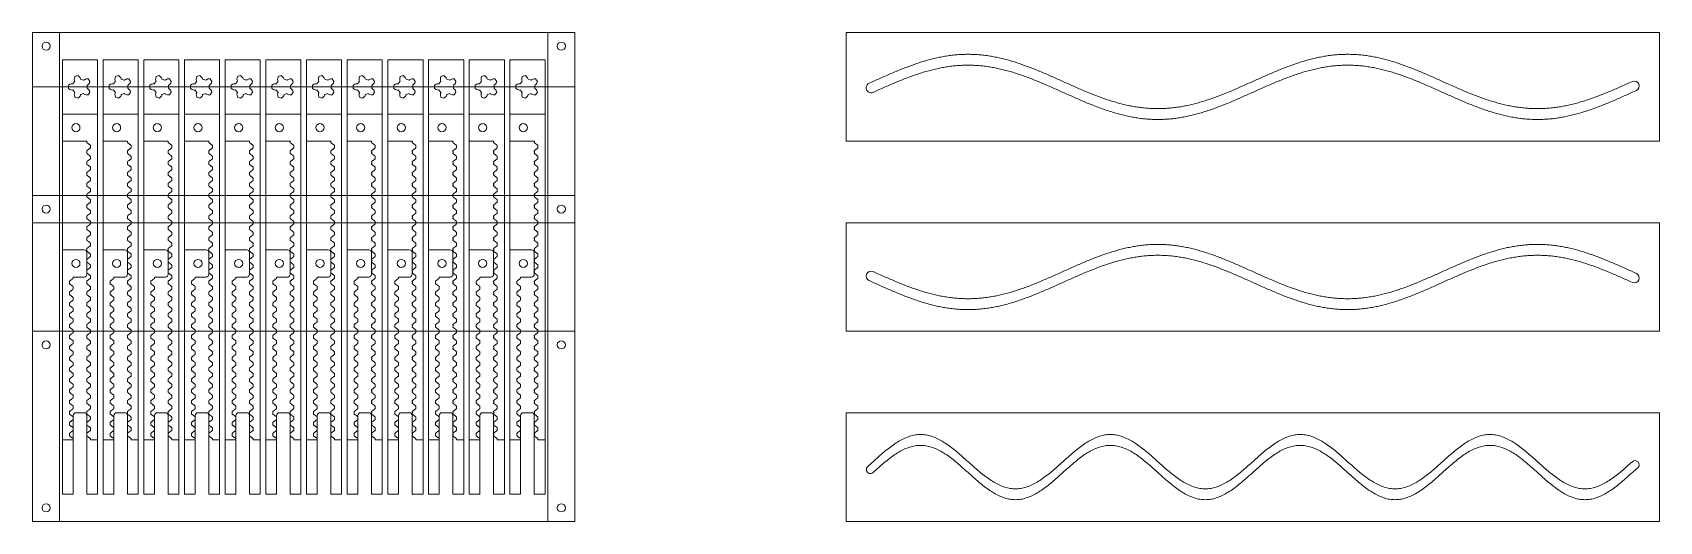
# Model space of a CAD drawing. Header units: millimetres. Extents: x 0 to 600, y -180 to 0.
import ezdxf

# ---------------------------------------------------------------- set-up
doc = ezdxf.new("R2010")
doc.units = ezdxf.units.MM
doc.layers.get('0').update_dxf_attribs({"linetype": 'CONTINUOUS', "lineweight": 0})
for name, color, linetype, lineweight in [('layer1', 6, 'CONTINUOUS', 0), ('layer2', 4, 'CONTINUOUS', 0), ('layer3', 2, 'CONTINUOUS', 0), ('layer4', 1, 'CONTINUOUS', 0), ('slider', 2, 'CONTINUOUS', 0), ('xdrills', 3, 'CONTINUOUS', 0)]:
    doc.layers.add(name, color=color, linetype=linetype, lineweight=lineweight)

# ---------------------------------------------------------------- blocks, each defined once
blk = doc.blocks.new('vline')
at = {"layer": 'layer2'}
for p, q in [((13, 0), (0, 0)), ((0, 0), (0, -160)), ((13, -160), (13, 0)), ((5.74, -5.86), (4.59, -6.23)), ((6.23, -6.25), (5.74, -5.86)), ((5.74, -5.86), (5.74, -5.86)), ((2.81, -9.05), (2.29, -9.4)), ((2.29, -9.4), (2.29, -10.6)), ((2.29, -10.6), (2.81, -10.95)), ((3.27, -8.87), (2.81, -9.05)), ((2.81, -10.95), (3.27, -11.13)), ((3.62, -8.82), (3.27, -8.87)), ((3.27, -11.13), (3.62, -11.18)), ((3.83, -8.84), (3.62, -8.82)), ((3.62, -11.18), (3.83, -11.16)), ((3.89, -8.86), (3.83, -8.84)), ((4.57, -7.92), (3.89, -8.86)), ((3.89, -11.14), (4.57, -12.08)), ((4.42, -6.84), (4.4, -7.32)), ((4.4, -7.32), (4.45, -7.67)), ((4.59, -6.23), (4.42, -6.84)), ((4.45, -7.67), (4.53, -7.86)), ((4.53, -7.86), (4.57, -7.92)), ((6.54, -6.63), (6.23, -6.25)), ((6.69, -6.94), (6.54, -6.63)), ((6.74, -7.14), (6.69, -6.94)), ((6.75, -7.21), (6.74, -7.14)), ((7.85, -7.57), (6.75, -7.21)), ((7.89, -7.52), (7.85, -7.57)), ((8.05, -7.38), (7.89, -7.52)), ((8.36, -7.22), (8.05, -7.38)), ((8.83, -7.09), (8.36, -7.22)), ((9.46, -7.07), (8.83, -7.09)), ((9.19, -9.42), (9.26, -9.4)), ((9.19, -10.58), (9.19, -9.42)), ((9.26, -10.6), (9.19, -10.58)), ((9.26, -9.4), (9.43, -9.29)), ((9.43, -10.71), (9.26, -10.6)), ((9.43, -9.29), (9.68, -9.04)), ((9.68, -10.96), (9.43, -10.71)), ((10.17, -8.04), (9.46, -7.07)), ((9.46, -12.93), (10.17, -11.96)), ((9.68, -9.04), (9.95, -8.63)), ((9.95, -11.37), (9.68, -10.96)), ((9.95, -8.63), (10.17, -8.04)), ((10.17, -11.96), (9.95, -11.37)), ((4.45, -12.33), (4.4, -12.68)), ((4.4, -12.68), (4.42, -13.16)), ((4.42, -13.16), (4.59, -13.77)), ((4.53, -12.14), (4.45, -12.33)), ((4.57, -12.08), (4.53, -12.14)), ((4.59, -13.77), (4.59, -13.77)), ((4.59, -13.77), (5.74, -14.14)), ((5.74, -14.14), (6.23, -13.75)), ((6.23, -13.75), (6.54, -13.37)), ((6.54, -13.37), (6.69, -13.06)), ((6.69, -13.06), (6.74, -12.86)), ((6.74, -12.86), (6.75, -12.79)), ((6.75, -12.79), (7.85, -12.43)), ((7.85, -12.43), (7.89, -12.48)), ((7.89, -12.48), (8.05, -12.62)), ((8.05, -12.62), (8.36, -12.78)), ((8.36, -12.78), (8.83, -12.91)), ((8.83, -12.91), (9.46, -12.93)), ((0, -20), (13, -20)), ((9.08, -30), (0, -30)), ((9.07, -30.03), (9.07, -30)), ((9.03, -30.46), (9.04, -30.43)), ((9.04, -30.47), (9.03, -30.46)), ((9.03, -33.52), (9.05, -33.51)), ((9.04, -33.55), (9.03, -33.52)), ((9.03, -33.56), (9.04, -33.55)), ((9.05, -33.65), (9.03, -33.56)), ((9.03, -34.46), (9.04, -34.43)), ((9.04, -34.47), (9.03, -34.46)), ((9.04, -30.42), (9.06, -30.29)), ((9.04, -30.43), (9.04, -30.42)), ((9.04, -30.43), (9.04, -30.43)), ((9.04, -30.49), (9.04, -30.47)), ((9.05, -30.51), (9.04, -30.49)), ((9.04, -33.49), (9.06, -33.48)), ((9.05, -33.51), (9.04, -33.49)), ((9.04, -34.42), (9.06, -34.29)), ((9.04, -34.43), (9.04, -34.42)), ((9.04, -34.43), (9.04, -34.43)), ((9.04, -34.49), (9.04, -34.47)), ((9.05, -34.51), (9.04, -34.49)), ((9.05, -30.52), (9.05, -30.51)), ((9.08, -30.54), (9.05, -30.52)), ((9.06, -33.77), (9.05, -33.65)), ((9.05, -34.52), (9.05, -34.51)), ((9.08, -34.54), (9.05, -34.52)), ((9.06, -30.29), (9.07, -30.16)), ((9.06, -33.46), (9.09, -33.44)), ((9.06, -33.48), (9.06, -33.46)), ((9.07, -33.9), (9.06, -33.77)), ((9.06, -34.29), (9.07, -34.16)), ((9.07, -30.16), (9.07, -30.03)), ((9.07, -34.03), (9.07, -33.9)), ((9.07, -34.16), (9.07, -34.03)), ((9.08, -30.55), (9.08, -30.54)), ((9.11, -30.58), (9.08, -30.55)), ((9.08, -34.55), (9.08, -34.54)), ((9.11, -34.58), (9.08, -34.55)), ((9.09, -33.43), (9.13, -33.41)), ((9.09, -33.44), (9.09, -33.43)), ((9.16, -30.61), (9.11, -30.58)), ((9.11, -30.58), (9.11, -30.58)), ((9.16, -34.61), (9.11, -34.58)), ((9.11, -34.58), (9.11, -34.58)), ((9.13, -33.4), (9.19, -33.37)), ((9.13, -33.41), (9.13, -33.4)), ((9.18, -30.62), (9.16, -30.61)), ((9.16, -30.61), (9.16, -30.61)), ((9.18, -34.62), (9.16, -34.61)), ((9.16, -34.61), (9.16, -34.61)), ((9.2, -30.64), (9.18, -30.62)), ((9.2, -34.64), (9.18, -34.62)), ((9.19, -33.37), (9.22, -33.35)), ((9.24, -30.66), (9.2, -30.64)), ((9.24, -34.66), (9.2, -34.64)), ((9.22, -33.35), (9.26, -33.32)), ((9.29, -30.7), (9.24, -30.66)), ((9.29, -34.7), (9.24, -34.66)), ((9.26, -33.32), (9.32, -33.28)), ((9.35, -30.74), (9.29, -30.7)), ((9.35, -34.74), (9.29, -34.7)), ((9.32, -33.28), (9.38, -33.23)), ((9.41, -30.8), (9.35, -30.74)), ((9.41, -34.8), (9.35, -34.74)), ((9.38, -33.23), (9.45, -33.16)), ((9.44, -30.83), (9.41, -30.8)), ((9.44, -34.83), (9.41, -34.8)), ((9.45, -30.84), (9.44, -30.83)), ((9.45, -34.84), (9.44, -34.83)), ((9.46, -30.84), (9.45, -30.84)), ((9.45, -33.16), (9.5, -33.13)), ((9.46, -34.84), (9.45, -34.84)), ((9.47, -30.85), (9.46, -30.84)), ((9.47, -34.85), (9.46, -34.84)), ((9.53, -30.89), (9.47, -30.85)), ((9.53, -34.89), (9.47, -34.85)), ((9.5, -33.13), (9.57, -33.09)), ((9.6, -30.93), (9.53, -30.89)), ((9.6, -34.93), (9.53, -34.89)), ((9.57, -33.09), (9.64, -33.04)), ((9.68, -30.99), (9.6, -30.93)), ((9.68, -34.99), (9.6, -34.93)), ((9.64, -33.04), (9.72, -32.98)), ((9.76, -31.06), (9.68, -30.99)), ((9.76, -35.06), (9.68, -34.99)), ((9.72, -32.98), (9.79, -32.91)), ((9.79, -31.09), (9.76, -31.06)), ((9.79, -35.09), (9.76, -35.06)), ((9.81, -31.1), (9.79, -31.09)), ((9.79, -32.91), (9.85, -32.87)), ((9.79, -32.91), (9.79, -32.91)), ((9.79, -32.91), (9.79, -32.91)), ((9.81, -35.1), (9.79, -35.09)), ((9.89, -31.16), (9.81, -31.1)), ((9.89, -35.16), (9.81, -35.1)), ((9.85, -32.87), (9.94, -32.81)), ((9.99, -31.23), (9.89, -31.16)), ((9.99, -35.23), (9.89, -35.16)), ((9.94, -32.81), (10.04, -32.73)), ((10.09, -31.31), (9.99, -31.23)), ((10.09, -35.31), (9.99, -35.23)), ((10.04, -32.73), (10.1, -32.68)), ((10.12, -31.34), (10.09, -31.31)), ((10.12, -35.34), (10.09, -35.31)), ((10.1, -32.68), (10.11, -32.67)), ((10.11, -32.67), (10.13, -32.65)), ((10.13, -31.35), (10.12, -31.34)), ((10.13, -35.35), (10.12, -35.34)), ((10.15, -31.36), (10.13, -31.35)), ((10.13, -32.65), (10.16, -32.64)), ((10.15, -35.36), (10.13, -35.35)), ((10.18, -31.38), (10.15, -31.36)), ((10.18, -35.38), (10.15, -35.36)), ((10.16, -32.63), (10.23, -32.59)), ((10.16, -32.64), (10.16, -32.63)), ((10.29, -31.46), (10.18, -31.38)), ((10.18, -31.38), (10.18, -31.38)), ((10.29, -35.46), (10.18, -35.38)), ((10.18, -35.38), (10.18, -35.38)), ((10.23, -32.59), (10.33, -32.51)), ((10.33, -31.49), (10.29, -31.46)), ((10.33, -35.49), (10.29, -35.46)), ((10.34, -31.56), (10.33, -31.49)), ((10.33, -32.51), (10.35, -32.34)), ((10.34, -35.56), (10.33, -35.49)), ((10.35, -31.76), (10.34, -31.56)), ((10.35, -35.76), (10.34, -35.56)), ((10.36, -31.95), (10.35, -31.76)), ((10.35, -32.34), (10.36, -32.15)), ((10.36, -35.95), (10.35, -35.76)), ((10.36, -32.15), (10.36, -31.95)), ((10.36, -36.15), (10.36, -35.95)), ((9.03, -37.52), (9.05, -37.51)), ((9.04, -37.55), (9.03, -37.52)), ((9.03, -37.56), (9.04, -37.55)), ((9.05, -37.65), (9.03, -37.56)), ((9.03, -38.46), (9.04, -38.43)), ((9.04, -38.47), (9.03, -38.46)), ((9.03, -41.52), (9.05, -41.51)), ((9.04, -41.55), (9.03, -41.52)), ((9.03, -41.56), (9.04, -41.55)), ((9.05, -41.65), (9.03, -41.56)), ((9.04, -37.49), (9.06, -37.48)), ((9.05, -37.51), (9.04, -37.49)), ((9.04, -38.42), (9.06, -38.29)), ((9.04, -38.43), (9.04, -38.42)), ((9.04, -38.43), (9.04, -38.43)), ((9.04, -38.49), (9.04, -38.47)), ((9.05, -38.51), (9.04, -38.49)), ((9.04, -41.49), (9.06, -41.48)), ((9.05, -41.51), (9.04, -41.49)), ((9.06, -37.77), (9.05, -37.65)), ((9.05, -38.52), (9.05, -38.51)), ((9.08, -38.54), (9.05, -38.52)), ((9.06, -41.77), (9.05, -41.65)), ((9.06, -37.46), (9.09, -37.44)), ((9.06, -37.48), (9.06, -37.46)), ((9.07, -37.9), (9.06, -37.77)), ((9.06, -38.29), (9.07, -38.16)), ((9.06, -41.46), (9.09, -41.44)), ((9.06, -41.48), (9.06, -41.46)), ((9.07, -41.9), (9.06, -41.77)), ((9.07, -38.03), (9.07, -37.9)), ((9.07, -38.16), (9.07, -38.03)), ((9.07, -42.03), (9.07, -41.9)), ((9.08, -38.55), (9.08, -38.54)), ((9.11, -38.58), (9.08, -38.55)), ((9.09, -37.43), (9.13, -37.41)), ((9.09, -37.44), (9.09, -37.43)), ((9.09, -41.43), (9.13, -41.41)), ((9.09, -41.44), (9.09, -41.43)), ((9.16, -38.61), (9.11, -38.58)), ((9.11, -38.58), (9.11, -38.58)), ((9.13, -37.4), (9.19, -37.37)), ((9.13, -37.41), (9.13, -37.4)), ((9.13, -41.4), (9.19, -41.37)), ((9.13, -41.41), (9.13, -41.4)), ((9.18, -38.62), (9.16, -38.61)), ((9.16, -38.61), (9.16, -38.61)), ((9.2, -38.64), (9.18, -38.62)), ((9.19, -37.37), (9.22, -37.35)), ((9.19, -41.37), (9.22, -41.35)), ((9.24, -38.66), (9.2, -38.64)), ((9.22, -37.35), (9.26, -37.32)), ((9.22, -41.35), (9.26, -41.32)), ((9.29, -38.7), (9.24, -38.66)), ((9.26, -37.32), (9.32, -37.28)), ((9.26, -41.32), (9.32, -41.28)), ((9.35, -38.74), (9.29, -38.7)), ((9.32, -37.28), (9.38, -37.23)), ((9.32, -41.28), (9.38, -41.23)), ((9.41, -38.8), (9.35, -38.74)), ((9.38, -37.23), (9.45, -37.16)), ((9.38, -41.23), (9.45, -41.16)), ((9.44, -38.83), (9.41, -38.8)), ((9.45, -38.84), (9.44, -38.83)), ((9.45, -37.16), (9.5, -37.13)), ((9.46, -38.84), (9.45, -38.84)), ((9.45, -41.16), (9.5, -41.13)), ((9.47, -38.85), (9.46, -38.84)), ((9.53, -38.89), (9.47, -38.85)), ((9.5, -37.13), (9.57, -37.09)), ((9.5, -41.13), (9.57, -41.09)), ((9.6, -38.93), (9.53, -38.89)), ((9.57, -37.09), (9.64, -37.04)), ((9.57, -41.09), (9.64, -41.04)), ((9.68, -38.99), (9.6, -38.93)), ((9.64, -37.04), (9.72, -36.98)), ((9.64, -41.04), (9.72, -40.98)), ((9.76, -39.06), (9.68, -38.99)), ((9.72, -36.98), (9.79, -36.91)), ((9.72, -40.98), (9.79, -40.91)), ((9.79, -39.09), (9.76, -39.06)), ((9.79, -36.91), (9.85, -36.87)), ((9.79, -36.91), (9.79, -36.91)), ((9.79, -36.91), (9.79, -36.91)), ((9.81, -39.1), (9.79, -39.09)), ((9.79, -40.91), (9.85, -40.87)), ((9.79, -40.91), (9.79, -40.91)), ((9.79, -40.91), (9.79, -40.91)), ((9.89, -39.16), (9.81, -39.1)), ((9.85, -36.87), (9.94, -36.81)), ((9.85, -40.87), (9.94, -40.81)), ((9.99, -39.23), (9.89, -39.16)), ((9.94, -36.81), (10.04, -36.73)), ((9.94, -40.81), (10.04, -40.73)), ((10.09, -39.31), (9.99, -39.23)), ((10.04, -36.73), (10.1, -36.68)), ((10.04, -40.73), (10.1, -40.68)), ((10.12, -39.34), (10.09, -39.31)), ((10.1, -36.68), (10.11, -36.67)), ((10.1, -40.68), (10.11, -40.67)), ((10.11, -36.67), (10.13, -36.65)), ((10.11, -40.67), (10.13, -40.65)), ((10.13, -39.35), (10.12, -39.34)), ((10.13, -36.65), (10.16, -36.64)), ((10.15, -39.36), (10.13, -39.35)), ((10.13, -40.65), (10.16, -40.64)), ((10.18, -39.38), (10.15, -39.36)), ((10.16, -36.63), (10.23, -36.59)), ((10.16, -36.64), (10.16, -36.63)), ((10.16, -40.63), (10.23, -40.59)), ((10.16, -40.64), (10.16, -40.63)), ((10.29, -39.46), (10.18, -39.38)), ((10.18, -39.38), (10.18, -39.38)), ((10.23, -36.59), (10.33, -36.51)), ((10.23, -40.59), (10.33, -40.51)), ((10.33, -39.49), (10.29, -39.46)), ((10.33, -36.51), (10.35, -36.34)), ((10.34, -39.56), (10.33, -39.49)), ((10.33, -40.51), (10.35, -40.34)), ((10.35, -39.76), (10.34, -39.56)), ((10.35, -36.34), (10.36, -36.15)), ((10.36, -39.95), (10.35, -39.76)), ((10.35, -40.34), (10.36, -40.15)), ((10.36, -40.15), (10.36, -39.95)), ((9.03, -42.46), (9.04, -42.43)), ((9.04, -42.47), (9.03, -42.46)), ((9.03, -45.52), (9.05, -45.51)), ((9.04, -45.55), (9.03, -45.52)), ((9.03, -45.56), (9.04, -45.55)), ((9.05, -45.65), (9.03, -45.56)), ((9.03, -46.46), (9.04, -46.43)), ((9.04, -46.47), (9.03, -46.46)), ((9.04, -42.42), (9.06, -42.29)), ((9.04, -42.43), (9.04, -42.42)), ((9.04, -42.43), (9.04, -42.43)), ((9.04, -42.49), (9.04, -42.47)), ((9.05, -42.51), (9.04, -42.49)), ((9.04, -45.49), (9.06, -45.48)), ((9.05, -45.51), (9.04, -45.49)), ((9.04, -46.42), (9.06, -46.29)), ((9.04, -46.43), (9.04, -46.42)), ((9.04, -46.43), (9.04, -46.43)), ((9.04, -46.49), (9.04, -46.47)), ((9.05, -46.51), (9.04, -46.49)), ((9.05, -42.52), (9.05, -42.51)), ((9.08, -42.54), (9.05, -42.52)), ((9.06, -45.77), (9.05, -45.65)), ((9.05, -46.52), (9.05, -46.51)), ((9.08, -46.54), (9.05, -46.52)), ((9.06, -42.29), (9.07, -42.16)), ((9.06, -45.46), (9.09, -45.44)), ((9.06, -45.48), (9.06, -45.46)), ((9.07, -45.9), (9.06, -45.77)), ((9.06, -46.29), (9.07, -46.16)), ((9.07, -42.16), (9.07, -42.03)), ((9.07, -46.03), (9.07, -45.9)), ((9.07, -46.16), (9.07, -46.03)), ((9.08, -42.55), (9.08, -42.54)), ((9.11, -42.58), (9.08, -42.55)), ((9.08, -46.55), (9.08, -46.54)), ((9.11, -46.58), (9.08, -46.55)), ((9.09, -45.43), (9.13, -45.41)), ((9.09, -45.44), (9.09, -45.43)), ((9.16, -42.61), (9.11, -42.58)), ((9.11, -42.58), (9.11, -42.58)), ((9.16, -46.61), (9.11, -46.58)), ((9.11, -46.58), (9.11, -46.58)), ((9.13, -45.4), (9.19, -45.37)), ((9.13, -45.41), (9.13, -45.4)), ((9.18, -42.62), (9.16, -42.61)), ((9.16, -42.61), (9.16, -42.61)), ((9.18, -46.62), (9.16, -46.61)), ((9.16, -46.61), (9.16, -46.61)), ((9.2, -42.64), (9.18, -42.62)), ((9.2, -46.64), (9.18, -46.62)), ((9.19, -45.37), (9.22, -45.35)), ((9.24, -42.66), (9.2, -42.64)), ((9.24, -46.66), (9.2, -46.64)), ((9.22, -45.35), (9.26, -45.32)), ((9.29, -42.7), (9.24, -42.66)), ((9.29, -46.7), (9.24, -46.66)), ((9.26, -45.32), (9.32, -45.28)), ((9.35, -42.74), (9.29, -42.7)), ((9.35, -46.74), (9.29, -46.7)), ((9.32, -45.28), (9.38, -45.23)), ((9.41, -42.8), (9.35, -42.74)), ((9.41, -46.8), (9.35, -46.74)), ((9.38, -45.23), (9.45, -45.16)), ((9.44, -42.83), (9.41, -42.8)), ((9.44, -46.83), (9.41, -46.8)), ((9.45, -42.84), (9.44, -42.83)), ((9.45, -46.84), (9.44, -46.83)), ((9.46, -42.84), (9.45, -42.84)), ((9.45, -45.16), (9.5, -45.13)), ((9.46, -46.84), (9.45, -46.84)), ((9.47, -42.85), (9.46, -42.84)), ((9.47, -46.85), (9.46, -46.84)), ((9.53, -42.89), (9.47, -42.85)), ((9.53, -46.89), (9.47, -46.85)), ((9.5, -45.13), (9.57, -45.09)), ((9.6, -42.93), (9.53, -42.89)), ((9.6, -46.93), (9.53, -46.89)), ((9.57, -45.09), (9.64, -45.04)), ((9.68, -42.99), (9.6, -42.93)), ((9.68, -46.99), (9.6, -46.93)), ((9.64, -45.04), (9.72, -44.98)), ((9.76, -43.06), (9.68, -42.99)), ((9.76, -47.06), (9.68, -46.99)), ((9.72, -44.98), (9.79, -44.91)), ((9.79, -43.09), (9.76, -43.06)), ((9.79, -47.09), (9.76, -47.06)), ((9.81, -43.1), (9.79, -43.09)), ((9.79, -44.91), (9.85, -44.87)), ((9.79, -44.91), (9.79, -44.91)), ((9.79, -44.91), (9.79, -44.91)), ((9.81, -47.1), (9.79, -47.09)), ((9.89, -43.16), (9.81, -43.1)), ((9.89, -47.16), (9.81, -47.1)), ((9.85, -44.87), (9.94, -44.81)), ((9.99, -43.23), (9.89, -43.16)), ((9.99, -47.23), (9.89, -47.16)), ((9.94, -44.81), (10.04, -44.73)), ((10.09, -43.31), (9.99, -43.23)), ((10.09, -47.31), (9.99, -47.23)), ((10.04, -44.73), (10.1, -44.68)), ((10.12, -43.34), (10.09, -43.31)), ((10.12, -47.34), (10.09, -47.31)), ((10.1, -44.68), (10.11, -44.67)), ((10.11, -44.67), (10.13, -44.65)), ((10.13, -43.35), (10.12, -43.34)), ((10.13, -47.35), (10.12, -47.34)), ((10.15, -43.36), (10.13, -43.35)), ((10.13, -44.65), (10.16, -44.64)), ((10.15, -47.36), (10.13, -47.35)), ((10.18, -43.38), (10.15, -43.36)), ((10.18, -47.38), (10.15, -47.36)), ((10.16, -44.63), (10.23, -44.59)), ((10.16, -44.64), (10.16, -44.63)), ((10.29, -43.46), (10.18, -43.38)), ((10.18, -43.38), (10.18, -43.38)), ((10.29, -47.46), (10.18, -47.38)), ((10.18, -47.38), (10.18, -47.38)), ((10.23, -44.59), (10.33, -44.51)), ((10.33, -43.49), (10.29, -43.46)), ((10.33, -47.49), (10.29, -47.46)), ((10.34, -43.56), (10.33, -43.49)), ((10.33, -44.51), (10.35, -44.34)), ((10.34, -47.56), (10.33, -47.49)), ((10.35, -43.76), (10.34, -43.56)), ((10.35, -47.76), (10.34, -47.56)), ((10.36, -43.95), (10.35, -43.76)), ((10.35, -44.34), (10.36, -44.15)), ((10.36, -47.95), (10.35, -47.76)), ((10.36, -44.15), (10.36, -43.95)), ((10.36, -48.15), (10.36, -47.95)), ((9.03, -49.52), (9.05, -49.51)), ((9.04, -49.55), (9.03, -49.52)), ((9.03, -49.56), (9.04, -49.55)), ((9.05, -49.65), (9.03, -49.56)), ((9.03, -50.46), (9.04, -50.43)), ((9.04, -50.47), (9.03, -50.46)), ((9.03, -53.52), (9.05, -53.51)), ((9.04, -53.55), (9.03, -53.52)), ((9.03, -53.56), (9.04, -53.55)), ((9.05, -53.65), (9.03, -53.56)), ((9.04, -49.49), (9.06, -49.48)), ((9.05, -49.51), (9.04, -49.49)), ((9.04, -50.42), (9.06, -50.29)), ((9.04, -50.43), (9.04, -50.42)), ((9.04, -50.43), (9.04, -50.43)), ((9.04, -50.49), (9.04, -50.47)), ((9.05, -50.51), (9.04, -50.49)), ((9.04, -53.49), (9.06, -53.48)), ((9.05, -53.51), (9.04, -53.49)), ((9.06, -49.77), (9.05, -49.65)), ((9.05, -50.52), (9.05, -50.51)), ((9.08, -50.54), (9.05, -50.52)), ((9.06, -53.77), (9.05, -53.65)), ((9.06, -49.46), (9.09, -49.44)), ((9.06, -49.48), (9.06, -49.46)), ((9.07, -49.9), (9.06, -49.77)), ((9.06, -50.29), (9.07, -50.16)), ((9.06, -53.46), (9.09, -53.44)), ((9.06, -53.48), (9.06, -53.46)), ((9.07, -53.9), (9.06, -53.77)), ((9.07, -50.03), (9.07, -49.9)), ((9.07, -50.16), (9.07, -50.03)), ((9.07, -54.03), (9.07, -53.9)), ((9.08, -50.55), (9.08, -50.54)), ((9.11, -50.58), (9.08, -50.55)), ((9.09, -49.43), (9.13, -49.41)), ((9.09, -49.44), (9.09, -49.43)), ((9.09, -53.43), (9.13, -53.41)), ((9.09, -53.44), (9.09, -53.43)), ((9.16, -50.61), (9.11, -50.58)), ((9.11, -50.58), (9.11, -50.58)), ((9.13, -49.4), (9.19, -49.37)), ((9.13, -49.41), (9.13, -49.4)), ((9.13, -53.4), (9.19, -53.37)), ((9.13, -53.41), (9.13, -53.4)), ((9.18, -50.62), (9.16, -50.61)), ((9.16, -50.61), (9.16, -50.61)), ((9.2, -50.64), (9.18, -50.62)), ((9.19, -49.37), (9.22, -49.35)), ((9.19, -53.37), (9.22, -53.35)), ((9.24, -50.66), (9.2, -50.64)), ((9.22, -49.35), (9.26, -49.32)), ((9.22, -53.35), (9.26, -53.32)), ((9.29, -50.7), (9.24, -50.66)), ((9.26, -49.32), (9.32, -49.28)), ((9.26, -53.32), (9.32, -53.28)), ((9.35, -50.74), (9.29, -50.7)), ((9.32, -49.28), (9.38, -49.23)), ((9.32, -53.28), (9.38, -53.23)), ((9.41, -50.8), (9.35, -50.74)), ((9.38, -49.23), (9.45, -49.16)), ((9.38, -53.23), (9.45, -53.16)), ((9.44, -50.83), (9.41, -50.8)), ((9.45, -50.84), (9.44, -50.83)), ((9.45, -49.16), (9.5, -49.13)), ((9.46, -50.84), (9.45, -50.84)), ((9.45, -53.16), (9.5, -53.13)), ((9.47, -50.85), (9.46, -50.84)), ((9.53, -50.89), (9.47, -50.85)), ((9.5, -49.13), (9.57, -49.09)), ((9.5, -53.13), (9.57, -53.09)), ((9.6, -50.93), (9.53, -50.89)), ((9.57, -49.09), (9.64, -49.04)), ((9.57, -53.09), (9.64, -53.04)), ((9.68, -50.99), (9.6, -50.93)), ((9.64, -49.04), (9.72, -48.98)), ((9.64, -53.04), (9.72, -52.98)), ((9.76, -51.06), (9.68, -50.99)), ((9.72, -48.98), (9.79, -48.91)), ((9.72, -52.98), (9.79, -52.91)), ((9.79, -51.09), (9.76, -51.06)), ((9.79, -48.91), (9.85, -48.87)), ((9.79, -48.91), (9.79, -48.91)), ((9.79, -48.91), (9.79, -48.91)), ((9.81, -51.1), (9.79, -51.09)), ((9.79, -52.91), (9.85, -52.87)), ((9.79, -52.91), (9.79, -52.91)), ((9.79, -52.91), (9.79, -52.91)), ((9.89, -51.16), (9.81, -51.1)), ((9.85, -48.87), (9.94, -48.81)), ((9.85, -52.87), (9.94, -52.81)), ((9.99, -51.23), (9.89, -51.16)), ((9.94, -48.81), (10.04, -48.73)), ((9.94, -52.81), (10.04, -52.73)), ((10.09, -51.31), (9.99, -51.23)), ((10.04, -48.73), (10.1, -48.68)), ((10.04, -52.73), (10.1, -52.68)), ((10.12, -51.34), (10.09, -51.31)), ((10.1, -48.68), (10.11, -48.67)), ((10.1, -52.68), (10.11, -52.67)), ((10.11, -48.67), (10.13, -48.65)), ((10.11, -52.67), (10.13, -52.65)), ((10.13, -51.35), (10.12, -51.34)), ((10.13, -48.65), (10.16, -48.64)), ((10.15, -51.36), (10.13, -51.35)), ((10.13, -52.65), (10.16, -52.64)), ((10.18, -51.38), (10.15, -51.36)), ((10.16, -48.63), (10.23, -48.59)), ((10.16, -48.64), (10.16, -48.63)), ((10.16, -52.63), (10.23, -52.59)), ((10.16, -52.64), (10.16, -52.63)), ((10.29, -51.46), (10.18, -51.38)), ((10.18, -51.38), (10.18, -51.38)), ((10.23, -48.59), (10.33, -48.51)), ((10.23, -52.59), (10.33, -52.51)), ((10.33, -51.49), (10.29, -51.46)), ((10.33, -48.51), (10.35, -48.34)), ((10.34, -51.56), (10.33, -51.49)), ((10.33, -52.51), (10.35, -52.34)), ((10.35, -51.76), (10.34, -51.56)), ((10.35, -48.34), (10.36, -48.15)), ((10.36, -51.95), (10.35, -51.76)), ((10.35, -52.34), (10.36, -52.15)), ((10.36, -52.15), (10.36, -51.95)), ((9.03, -54.46), (9.04, -54.43)), ((9.04, -54.47), (9.03, -54.46)), ((9.03, -57.52), (9.05, -57.51)), ((9.04, -57.55), (9.03, -57.52)), ((9.03, -57.56), (9.04, -57.55)), ((9.05, -57.65), (9.03, -57.56)), ((9.03, -58.46), (9.04, -58.43)), ((9.04, -58.47), (9.03, -58.46)), ((9.04, -54.42), (9.06, -54.29)), ((9.04, -54.43), (9.04, -54.42)), ((9.04, -54.43), (9.04, -54.43)), ((9.04, -54.49), (9.04, -54.47)), ((9.05, -54.51), (9.04, -54.49)), ((9.04, -57.49), (9.06, -57.48)), ((9.05, -57.51), (9.04, -57.49)), ((9.04, -58.42), (9.06, -58.29)), ((9.04, -58.43), (9.04, -58.42)), ((9.04, -58.43), (9.04, -58.43)), ((9.04, -58.49), (9.04, -58.47)), ((9.05, -58.51), (9.04, -58.49)), ((9.05, -54.52), (9.05, -54.51)), ((9.08, -54.54), (9.05, -54.52)), ((9.06, -57.77), (9.05, -57.65)), ((9.05, -58.52), (9.05, -58.51)), ((9.08, -58.54), (9.05, -58.52)), ((9.06, -54.29), (9.07, -54.16)), ((9.06, -57.46), (9.09, -57.44)), ((9.06, -57.48), (9.06, -57.46)), ((9.07, -57.9), (9.06, -57.77)), ((9.06, -58.29), (9.07, -58.16)), ((9.07, -54.16), (9.07, -54.03)), ((9.07, -58.03), (9.07, -57.9)), ((9.07, -58.16), (9.07, -58.03)), ((9.08, -54.55), (9.08, -54.54)), ((9.11, -54.58), (9.08, -54.55)), ((9.08, -58.55), (9.08, -58.54)), ((9.11, -58.58), (9.08, -58.55)), ((9.09, -57.43), (9.13, -57.41)), ((9.09, -57.44), (9.09, -57.43)), ((9.16, -54.61), (9.11, -54.58)), ((9.11, -54.58), (9.11, -54.58)), ((9.16, -58.61), (9.11, -58.58)), ((9.11, -58.58), (9.11, -58.58)), ((9.13, -57.4), (9.19, -57.37)), ((9.13, -57.41), (9.13, -57.4)), ((9.18, -54.62), (9.16, -54.61)), ((9.16, -54.61), (9.16, -54.61)), ((9.18, -58.62), (9.16, -58.61)), ((9.16, -58.61), (9.16, -58.61)), ((9.2, -54.64), (9.18, -54.62)), ((9.2, -58.64), (9.18, -58.62)), ((9.19, -57.37), (9.22, -57.35)), ((9.24, -54.66), (9.2, -54.64)), ((9.24, -58.66), (9.2, -58.64)), ((9.22, -57.35), (9.26, -57.32)), ((9.29, -54.7), (9.24, -54.66)), ((9.29, -58.7), (9.24, -58.66)), ((9.26, -57.32), (9.32, -57.28)), ((9.35, -54.74), (9.29, -54.7)), ((9.35, -58.74), (9.29, -58.7)), ((9.32, -57.28), (9.38, -57.23)), ((9.41, -54.8), (9.35, -54.74)), ((9.41, -58.8), (9.35, -58.74)), ((9.38, -57.23), (9.45, -57.16)), ((9.44, -54.83), (9.41, -54.8)), ((9.44, -58.83), (9.41, -58.8)), ((9.45, -54.84), (9.44, -54.83)), ((9.45, -58.84), (9.44, -58.83)), ((9.46, -54.84), (9.45, -54.84)), ((9.45, -57.16), (9.5, -57.13)), ((9.46, -58.84), (9.45, -58.84)), ((9.47, -54.85), (9.46, -54.84)), ((9.47, -58.85), (9.46, -58.84)), ((9.53, -54.89), (9.47, -54.85)), ((9.53, -58.89), (9.47, -58.85)), ((9.5, -57.13), (9.57, -57.09)), ((9.6, -54.93), (9.53, -54.89)), ((9.6, -58.93), (9.53, -58.89)), ((9.57, -57.09), (9.64, -57.04)), ((9.68, -54.99), (9.6, -54.93)), ((9.68, -58.99), (9.6, -58.93)), ((9.64, -57.04), (9.72, -56.98)), ((9.76, -55.06), (9.68, -54.99)), ((9.76, -59.06), (9.68, -58.99)), ((9.72, -56.98), (9.79, -56.91)), ((9.79, -55.09), (9.76, -55.06)), ((9.79, -59.09), (9.76, -59.06)), ((9.81, -55.1), (9.79, -55.09)), ((9.79, -56.91), (9.85, -56.87)), ((9.79, -56.91), (9.79, -56.91)), ((9.79, -56.91), (9.79, -56.91)), ((9.81, -59.1), (9.79, -59.09)), ((9.89, -55.16), (9.81, -55.1)), ((9.89, -59.16), (9.81, -59.1)), ((9.85, -56.87), (9.94, -56.81)), ((9.99, -55.23), (9.89, -55.16)), ((9.99, -59.23), (9.89, -59.16)), ((9.94, -56.81), (10.04, -56.73)), ((10.09, -55.31), (9.99, -55.23)), ((10.09, -59.31), (9.99, -59.23)), ((10.04, -56.73), (10.1, -56.68)), ((10.12, -55.34), (10.09, -55.31)), ((10.12, -59.34), (10.09, -59.31)), ((10.1, -56.68), (10.11, -56.67)), ((10.11, -56.67), (10.13, -56.65)), ((10.13, -55.35), (10.12, -55.34)), ((10.13, -59.35), (10.12, -59.34)), ((10.15, -55.36), (10.13, -55.35)), ((10.13, -56.65), (10.16, -56.64)), ((10.15, -59.36), (10.13, -59.35)), ((10.18, -55.38), (10.15, -55.36)), ((10.18, -59.38), (10.15, -59.36)), ((10.16, -56.63), (10.23, -56.59)), ((10.16, -56.64), (10.16, -56.63)), ((10.29, -55.46), (10.18, -55.38)), ((10.18, -55.38), (10.18, -55.38)), ((10.29, -59.46), (10.18, -59.38)), ((10.18, -59.38), (10.18, -59.38)), ((10.23, -56.59), (10.33, -56.51)), ((10.33, -55.49), (10.29, -55.46)), ((10.33, -59.49), (10.29, -59.46)), ((10.34, -55.56), (10.33, -55.49)), ((10.33, -56.51), (10.35, -56.34)), ((10.34, -59.56), (10.33, -59.49)), ((10.35, -55.76), (10.34, -55.56)), ((10.35, -59.76), (10.34, -59.56)), ((10.36, -55.95), (10.35, -55.76)), ((10.35, -56.34), (10.36, -56.15)), ((10.36, -59.95), (10.35, -59.76)), ((10.36, -56.15), (10.36, -55.95)), ((10.36, -60.15), (10.36, -59.95)), ((9.03, -61.52), (9.05, -61.51)), ((9.04, -61.55), (9.03, -61.52)), ((9.03, -61.56), (9.04, -61.55)), ((9.05, -61.65), (9.03, -61.56)), ((9.03, -62.46), (9.04, -62.43)), ((9.04, -62.47), (9.03, -62.46)), ((9.03, -65.52), (9.05, -65.51)), ((9.04, -65.55), (9.03, -65.52)), ((9.03, -65.56), (9.04, -65.55)), ((9.05, -65.65), (9.03, -65.56)), ((9.04, -61.49), (9.06, -61.48)), ((9.05, -61.51), (9.04, -61.49)), ((9.04, -62.42), (9.06, -62.29)), ((9.04, -62.43), (9.04, -62.42)), ((9.04, -62.43), (9.04, -62.43)), ((9.04, -62.49), (9.04, -62.47)), ((9.05, -62.51), (9.04, -62.49)), ((9.04, -65.49), (9.06, -65.48)), ((9.05, -65.51), (9.04, -65.49)), ((9.06, -61.77), (9.05, -61.65)), ((9.05, -62.52), (9.05, -62.51)), ((9.08, -62.54), (9.05, -62.52)), ((9.06, -65.77), (9.05, -65.65)), ((9.06, -61.46), (9.09, -61.44)), ((9.06, -61.48), (9.06, -61.46)), ((9.07, -61.9), (9.06, -61.77)), ((9.06, -62.29), (9.07, -62.16)), ((9.06, -65.46), (9.09, -65.44)), ((9.06, -65.48), (9.06, -65.46)), ((9.07, -65.9), (9.06, -65.77)), ((9.07, -62.03), (9.07, -61.9)), ((9.07, -62.16), (9.07, -62.03)), ((9.07, -66.03), (9.07, -65.9)), ((9.08, -62.55), (9.08, -62.54)), ((9.11, -62.58), (9.08, -62.55)), ((9.09, -61.43), (9.13, -61.41)), ((9.09, -61.44), (9.09, -61.43)), ((9.09, -65.43), (9.13, -65.41)), ((9.09, -65.44), (9.09, -65.43)), ((9.16, -62.61), (9.11, -62.58)), ((9.11, -62.58), (9.11, -62.58)), ((9.13, -61.4), (9.19, -61.37)), ((9.13, -61.41), (9.13, -61.4)), ((9.13, -65.4), (9.19, -65.37)), ((9.13, -65.41), (9.13, -65.4)), ((9.18, -62.62), (9.16, -62.61)), ((9.16, -62.61), (9.16, -62.61)), ((9.2, -62.64), (9.18, -62.62)), ((9.19, -61.37), (9.22, -61.35)), ((9.19, -65.37), (9.22, -65.35)), ((9.24, -62.66), (9.2, -62.64)), ((9.22, -61.35), (9.26, -61.32)), ((9.22, -65.35), (9.26, -65.32)), ((9.29, -62.7), (9.24, -62.66)), ((9.26, -61.32), (9.32, -61.28)), ((9.26, -65.32), (9.32, -65.28)), ((9.35, -62.74), (9.29, -62.7)), ((9.32, -61.28), (9.38, -61.23)), ((9.32, -65.28), (9.38, -65.23)), ((9.41, -62.8), (9.35, -62.74)), ((9.38, -61.23), (9.45, -61.16)), ((9.38, -65.23), (9.45, -65.16)), ((9.44, -62.83), (9.41, -62.8)), ((9.45, -62.84), (9.44, -62.83)), ((9.45, -61.16), (9.5, -61.13)), ((9.46, -62.84), (9.45, -62.84)), ((9.45, -65.16), (9.5, -65.13)), ((9.47, -62.85), (9.46, -62.84)), ((9.53, -62.89), (9.47, -62.85)), ((9.5, -61.13), (9.57, -61.09)), ((9.5, -65.13), (9.57, -65.09)), ((9.6, -62.93), (9.53, -62.89)), ((9.57, -61.09), (9.64, -61.04)), ((9.57, -65.09), (9.64, -65.04)), ((9.68, -62.99), (9.6, -62.93)), ((9.64, -61.04), (9.72, -60.98)), ((9.64, -65.04), (9.72, -64.98)), ((9.76, -63.06), (9.68, -62.99)), ((9.72, -60.98), (9.79, -60.91)), ((9.72, -64.98), (9.79, -64.91)), ((9.79, -63.09), (9.76, -63.06)), ((9.79, -60.91), (9.85, -60.87)), ((9.79, -60.91), (9.79, -60.91)), ((9.79, -60.91), (9.79, -60.91)), ((9.81, -63.1), (9.79, -63.09)), ((9.79, -64.91), (9.85, -64.87)), ((9.79, -64.91), (9.79, -64.91)), ((9.79, -64.91), (9.79, -64.91)), ((9.89, -63.16), (9.81, -63.1)), ((9.85, -60.87), (9.94, -60.81)), ((9.85, -64.87), (9.94, -64.81)), ((9.99, -63.23), (9.89, -63.16)), ((9.94, -60.81), (10.04, -60.73)), ((9.94, -64.81), (10.04, -64.73)), ((10.09, -63.31), (9.99, -63.23)), ((10.04, -60.73), (10.1, -60.68)), ((10.04, -64.73), (10.1, -64.68)), ((10.12, -63.34), (10.09, -63.31)), ((10.1, -60.68), (10.11, -60.67)), ((10.1, -64.68), (10.11, -64.67)), ((10.11, -60.67), (10.13, -60.65)), ((10.11, -64.67), (10.13, -64.65)), ((10.13, -63.35), (10.12, -63.34)), ((10.13, -60.65), (10.16, -60.64)), ((10.15, -63.36), (10.13, -63.35)), ((10.13, -64.65), (10.16, -64.64)), ((10.18, -63.38), (10.15, -63.36)), ((10.16, -60.63), (10.23, -60.59)), ((10.16, -60.64), (10.16, -60.63)), ((10.16, -64.63), (10.23, -64.59)), ((10.16, -64.64), (10.16, -64.63)), ((10.29, -63.46), (10.18, -63.38)), ((10.18, -63.38), (10.18, -63.38)), ((10.23, -60.59), (10.33, -60.51)), ((10.23, -64.59), (10.33, -64.51)), ((10.33, -63.49), (10.29, -63.46)), ((10.33, -60.51), (10.35, -60.34)), ((10.34, -63.56), (10.33, -63.49)), ((10.33, -64.51), (10.35, -64.34)), ((10.35, -63.76), (10.34, -63.56)), ((10.35, -60.34), (10.36, -60.15)), ((10.36, -63.95), (10.35, -63.76)), ((10.35, -64.34), (10.36, -64.15)), ((10.36, -64.15), (10.36, -63.95)), ((0, -70), (8.02, -70)), ((9.02, -71), (9.02, -79)), ((9.03, -66.46), (9.04, -66.43)), ((9.04, -66.47), (9.03, -66.46)), ((9.03, -69.52), (9.05, -69.51)), ((9.04, -69.55), (9.03, -69.52)), ((9.03, -69.56), (9.04, -69.55)), ((9.05, -69.65), (9.03, -69.56)), ((9.03, -70.46), (9.04, -70.43)), ((9.04, -70.47), (9.03, -70.46)), ((9.04, -66.42), (9.06, -66.29)), ((9.04, -66.43), (9.04, -66.42)), ((9.04, -66.43), (9.04, -66.43)), ((9.04, -66.49), (9.04, -66.47)), ((9.05, -66.51), (9.04, -66.49)), ((9.04, -69.49), (9.06, -69.48)), ((9.05, -69.51), (9.04, -69.49)), ((9.04, -70.42), (9.06, -70.29)), ((9.04, -70.43), (9.04, -70.42)), ((9.04, -70.43), (9.04, -70.43)), ((9.04, -70.49), (9.04, -70.47)), ((9.05, -70.51), (9.04, -70.49)), ((9.05, -66.52), (9.05, -66.51)), ((9.08, -66.54), (9.05, -66.52)), ((9.06, -69.77), (9.05, -69.65)), ((9.05, -70.52), (9.05, -70.51)), ((9.08, -70.54), (9.05, -70.52)), ((9.06, -66.29), (9.07, -66.16)), ((9.06, -69.46), (9.09, -69.44)), ((9.06, -69.48), (9.06, -69.46)), ((9.07, -69.9), (9.06, -69.77)), ((9.06, -70.29), (9.07, -70.16)), ((9.07, -66.16), (9.07, -66.03)), ((9.07, -70.03), (9.07, -69.9)), ((9.07, -70.16), (9.07, -70.03)), ((9.08, -66.55), (9.08, -66.54)), ((9.11, -66.58), (9.08, -66.55)), ((9.08, -70.55), (9.08, -70.54)), ((9.11, -70.58), (9.08, -70.55)), ((9.09, -69.43), (9.13, -69.41)), ((9.09, -69.44), (9.09, -69.43)), ((9.16, -66.61), (9.11, -66.58)), ((9.11, -66.58), (9.11, -66.58)), ((9.16, -70.61), (9.11, -70.58)), ((9.11, -70.58), (9.11, -70.58)), ((9.13, -69.4), (9.19, -69.37)), ((9.13, -69.41), (9.13, -69.4)), ((9.18, -66.62), (9.16, -66.61)), ((9.16, -66.61), (9.16, -66.61)), ((9.18, -70.62), (9.16, -70.61)), ((9.16, -70.61), (9.16, -70.61)), ((9.2, -66.64), (9.18, -66.62)), ((9.2, -70.64), (9.18, -70.62)), ((9.19, -69.37), (9.22, -69.35)), ((9.24, -66.66), (9.2, -66.64)), ((9.24, -70.66), (9.2, -70.64)), ((9.22, -69.35), (9.26, -69.32)), ((9.29, -66.7), (9.24, -66.66)), ((9.29, -70.7), (9.24, -70.66)), ((9.26, -69.32), (9.32, -69.28)), ((9.35, -66.74), (9.29, -66.7)), ((9.35, -70.74), (9.29, -70.7)), ((9.32, -69.28), (9.38, -69.23)), ((9.41, -66.8), (9.35, -66.74)), ((9.41, -70.8), (9.35, -70.74)), ((9.38, -69.23), (9.45, -69.16)), ((9.44, -66.83), (9.41, -66.8)), ((9.44, -70.83), (9.41, -70.8)), ((9.45, -66.84), (9.44, -66.83)), ((9.45, -70.84), (9.44, -70.83)), ((9.46, -66.84), (9.45, -66.84)), ((9.45, -69.16), (9.5, -69.13)), ((9.46, -70.84), (9.45, -70.84)), ((9.47, -66.85), (9.46, -66.84)), ((9.47, -70.85), (9.46, -70.84)), ((9.53, -66.89), (9.47, -66.85)), ((9.53, -70.89), (9.47, -70.85)), ((9.5, -69.13), (9.57, -69.09)), ((9.6, -66.93), (9.53, -66.89)), ((9.6, -70.93), (9.53, -70.89)), ((9.57, -69.09), (9.64, -69.04)), ((9.68, -66.99), (9.6, -66.93)), ((9.68, -70.99), (9.6, -70.93)), ((9.64, -69.04), (9.72, -68.98)), ((9.76, -67.06), (9.68, -66.99)), ((9.76, -71.06), (9.68, -70.99)), ((9.72, -68.98), (9.79, -68.91)), ((9.79, -67.09), (9.76, -67.06)), ((9.79, -71.09), (9.76, -71.06)), ((9.81, -67.1), (9.79, -67.09)), ((9.79, -68.91), (9.85, -68.87)), ((9.79, -68.91), (9.79, -68.91)), ((9.79, -68.91), (9.79, -68.91)), ((9.81, -71.1), (9.79, -71.09)), ((9.89, -67.16), (9.81, -67.1)), ((9.89, -71.16), (9.81, -71.1)), ((9.85, -68.87), (9.94, -68.81)), ((9.99, -67.23), (9.89, -67.16)), ((9.99, -71.23), (9.89, -71.16)), ((9.94, -68.81), (10.04, -68.73)), ((10.09, -67.31), (9.99, -67.23)), ((10.09, -71.31), (9.99, -71.23)), ((10.04, -68.73), (10.1, -68.68)), ((10.12, -67.34), (10.09, -67.31)), ((10.12, -71.34), (10.09, -71.31)), ((10.1, -68.68), (10.11, -68.67)), ((10.11, -68.67), (10.13, -68.65)), ((10.13, -67.35), (10.12, -67.34)), ((10.13, -71.35), (10.12, -71.34)), ((10.15, -67.36), (10.13, -67.35)), ((10.13, -68.65), (10.16, -68.64)), ((10.15, -71.36), (10.13, -71.35)), ((10.18, -67.38), (10.15, -67.36)), ((10.18, -71.38), (10.15, -71.36)), ((10.16, -68.63), (10.23, -68.59)), ((10.16, -68.64), (10.16, -68.63)), ((10.29, -67.46), (10.18, -67.38)), ((10.18, -67.38), (10.18, -67.38)), ((10.29, -71.46), (10.18, -71.38)), ((10.18, -71.38), (10.18, -71.38)), ((10.23, -68.59), (10.33, -68.51)), ((10.33, -67.49), (10.29, -67.46)), ((10.33, -71.49), (10.29, -71.46)), ((10.34, -67.56), (10.33, -67.49)), ((10.33, -68.51), (10.35, -68.34)), ((10.34, -71.56), (10.33, -71.49)), ((10.35, -67.76), (10.34, -67.56)), ((10.35, -71.76), (10.34, -71.56)), ((10.36, -67.95), (10.35, -67.76)), ((10.35, -68.34), (10.36, -68.15)), ((10.36, -71.95), (10.35, -71.76)), ((10.36, -68.15), (10.36, -67.95)), ((10.36, -72.15), (10.36, -71.95)), ((9.03, -73.52), (9.05, -73.51)), ((9.04, -73.55), (9.03, -73.52)), ((9.03, -73.56), (9.04, -73.55)), ((9.05, -73.65), (9.03, -73.56)), ((9.03, -74.46), (9.04, -74.43)), ((9.04, -74.47), (9.03, -74.46)), ((9.03, -77.52), (9.05, -77.51)), ((9.04, -77.55), (9.03, -77.52)), ((9.03, -77.56), (9.04, -77.55)), ((9.05, -77.65), (9.03, -77.56)), ((9.04, -73.49), (9.06, -73.48)), ((9.05, -73.51), (9.04, -73.49)), ((9.04, -74.42), (9.06, -74.29)), ((9.04, -74.43), (9.04, -74.42)), ((9.04, -74.43), (9.04, -74.43)), ((9.04, -74.49), (9.04, -74.47)), ((9.05, -74.51), (9.04, -74.49)), ((9.04, -77.49), (9.06, -77.48)), ((9.05, -77.51), (9.04, -77.49)), ((9.06, -73.77), (9.05, -73.65)), ((9.05, -74.52), (9.05, -74.51)), ((9.08, -74.54), (9.05, -74.52)), ((9.06, -77.77), (9.05, -77.65)), ((9.06, -73.46), (9.09, -73.44)), ((9.06, -73.48), (9.06, -73.46)), ((9.07, -73.9), (9.06, -73.77)), ((9.06, -74.29), (9.07, -74.16)), ((9.06, -77.46), (9.09, -77.44)), ((9.06, -77.48), (9.06, -77.46)), ((9.07, -77.9), (9.06, -77.77)), ((9.07, -74.03), (9.07, -73.9)), ((9.07, -74.16), (9.07, -74.03)), ((9.07, -78.03), (9.07, -77.9)), ((9.08, -74.55), (9.08, -74.54)), ((9.11, -74.58), (9.08, -74.55)), ((9.09, -73.43), (9.13, -73.41)), ((9.09, -73.44), (9.09, -73.43)), ((9.09, -77.43), (9.13, -77.41)), ((9.09, -77.44), (9.09, -77.43)), ((9.16, -74.61), (9.11, -74.58)), ((9.11, -74.58), (9.11, -74.58)), ((9.13, -73.4), (9.19, -73.37)), ((9.13, -73.41), (9.13, -73.4)), ((9.13, -77.4), (9.19, -77.37)), ((9.13, -77.41), (9.13, -77.4)), ((9.18, -74.62), (9.16, -74.61)), ((9.16, -74.61), (9.16, -74.61)), ((9.2, -74.64), (9.18, -74.62)), ((9.19, -73.37), (9.22, -73.35)), ((9.19, -77.37), (9.22, -77.35)), ((9.24, -74.66), (9.2, -74.64)), ((9.22, -73.35), (9.26, -73.32)), ((9.22, -77.35), (9.26, -77.32)), ((9.29, -74.7), (9.24, -74.66)), ((9.26, -73.32), (9.32, -73.28)), ((9.26, -77.32), (9.32, -77.28)), ((9.35, -74.74), (9.29, -74.7)), ((9.32, -73.28), (9.38, -73.23)), ((9.32, -77.28), (9.38, -77.23)), ((9.41, -74.8), (9.35, -74.74)), ((9.38, -73.23), (9.45, -73.16)), ((9.38, -77.23), (9.45, -77.16)), ((9.44, -74.83), (9.41, -74.8)), ((9.45, -74.84), (9.44, -74.83)), ((9.45, -73.16), (9.5, -73.13)), ((9.46, -74.84), (9.45, -74.84)), ((9.45, -77.16), (9.5, -77.13)), ((9.47, -74.85), (9.46, -74.84)), ((9.53, -74.89), (9.47, -74.85)), ((9.5, -73.13), (9.57, -73.09)), ((9.5, -77.13), (9.57, -77.09)), ((9.6, -74.93), (9.53, -74.89)), ((9.57, -73.09), (9.64, -73.04)), ((9.57, -77.09), (9.64, -77.04)), ((9.68, -74.99), (9.6, -74.93)), ((9.64, -73.04), (9.72, -72.98)), ((9.64, -77.04), (9.72, -76.98)), ((9.76, -75.06), (9.68, -74.99)), ((9.72, -72.98), (9.79, -72.91)), ((9.72, -76.98), (9.79, -76.91)), ((9.79, -75.09), (9.76, -75.06)), ((9.79, -72.91), (9.85, -72.87)), ((9.79, -72.91), (9.79, -72.91)), ((9.79, -72.91), (9.79, -72.91)), ((9.81, -75.1), (9.79, -75.09)), ((9.79, -76.91), (9.85, -76.87)), ((9.79, -76.91), (9.79, -76.91)), ((9.79, -76.91), (9.79, -76.91)), ((9.89, -75.16), (9.81, -75.1)), ((9.85, -72.87), (9.94, -72.81)), ((9.85, -76.87), (9.94, -76.81)), ((9.99, -75.23), (9.89, -75.16)), ((9.94, -72.81), (10.04, -72.73)), ((9.94, -76.81), (10.04, -76.73)), ((10.09, -75.31), (9.99, -75.23)), ((10.04, -72.73), (10.1, -72.68)), ((10.04, -76.73), (10.1, -76.68)), ((10.12, -75.34), (10.09, -75.31)), ((10.1, -72.68), (10.11, -72.67)), ((10.1, -76.68), (10.11, -76.67)), ((10.11, -72.67), (10.13, -72.65)), ((10.11, -76.67), (10.13, -76.65)), ((10.13, -75.35), (10.12, -75.34)), ((10.13, -72.65), (10.16, -72.64)), ((10.15, -75.36), (10.13, -75.35)), ((10.13, -76.65), (10.16, -76.64)), ((10.18, -75.38), (10.15, -75.36)), ((10.16, -72.63), (10.23, -72.59)), ((10.16, -72.64), (10.16, -72.63)), ((10.16, -76.63), (10.23, -76.59)), ((10.16, -76.64), (10.16, -76.63)), ((10.29, -75.46), (10.18, -75.38)), ((10.18, -75.38), (10.18, -75.38)), ((10.23, -72.59), (10.33, -72.51)), ((10.23, -76.59), (10.33, -76.51)), ((10.33, -75.49), (10.29, -75.46)), ((10.33, -72.51), (10.35, -72.34)), ((10.34, -75.56), (10.33, -75.49)), ((10.33, -76.51), (10.35, -76.34)), ((10.35, -75.76), (10.34, -75.56)), ((10.35, -72.34), (10.36, -72.15)), ((10.36, -75.95), (10.35, -75.76)), ((10.35, -76.34), (10.36, -76.15)), ((10.36, -76.15), (10.36, -75.95)), ((2.64, -81.95), (2.65, -81.76)), ((2.64, -82.15), (2.64, -81.95)), ((2.65, -82.34), (2.64, -82.15)), ((2.65, -81.76), (2.66, -81.56)), ((2.67, -82.51), (2.65, -82.34)), ((2.66, -81.56), (2.67, -81.49)), ((2.67, -81.49), (2.71, -81.46)), ((2.77, -82.59), (2.67, -82.51)), ((2.71, -81.46), (2.82, -81.38)), ((2.84, -82.63), (2.77, -82.59)), ((2.82, -81.38), (2.85, -81.36)), ((2.82, -81.38), (2.82, -81.38)), ((2.84, -82.64), (2.84, -82.63)), ((2.87, -82.65), (2.84, -82.64)), ((2.85, -81.36), (2.87, -81.35)), ((2.87, -81.35), (2.88, -81.34)), ((2.89, -82.67), (2.87, -82.65)), ((2.88, -81.34), (2.91, -81.31)), ((2.9, -82.68), (2.89, -82.67)), ((2.96, -82.73), (2.9, -82.68)), ((2.91, -81.31), (3.01, -81.23)), ((3.06, -82.81), (2.96, -82.73)), ((3.01, -81.23), (3.11, -81.16)), ((3.15, -82.87), (3.06, -82.81)), ((3.11, -81.16), (3.19, -81.1)), ((3.21, -82.91), (3.15, -82.87)), ((3.19, -81.1), (3.21, -81.09)), ((3.21, -81.09), (3.24, -81.06)), ((3.28, -82.98), (3.21, -82.91)), ((3.21, -82.91), (3.21, -82.91)), ((3.21, -82.91), (3.21, -82.91)), ((3.24, -81.06), (3.32, -80.99)), ((3.36, -83.04), (3.28, -82.98)), ((3.32, -80.99), (3.4, -80.93)), ((3.43, -83.09), (3.36, -83.04)), ((3.4, -80.93), (3.47, -80.89)), ((3.5, -83.13), (3.43, -83.09)), ((3.47, -80.89), (3.53, -80.85)), ((3.55, -83.16), (3.5, -83.13)), ((3.53, -80.85), (3.54, -80.84)), ((3.54, -80.84), (3.55, -80.84)), ((3.55, -80.84), (3.56, -80.83)), ((3.62, -83.23), (3.55, -83.16)), ((3.56, -80.83), (3.59, -80.8)), ((3.59, -80.8), (3.65, -80.74)), ((3.68, -83.28), (3.62, -83.23)), ((3.65, -80.74), (3.71, -80.7)), ((3.74, -83.32), (3.68, -83.28)), ((3.71, -80.7), (3.76, -80.66)), ((3.78, -83.35), (3.74, -83.32)), ((3.76, -80.66), (3.8, -80.64)), ((3.81, -83.37), (3.78, -83.35)), ((3.8, -80.64), (3.82, -80.62)), ((3.87, -83.4), (3.81, -83.37)), ((3.82, -80.62), (3.84, -80.61)), ((3.84, -80.61), (3.89, -80.58)), ((3.84, -80.61), (3.84, -80.61)), ((3.87, -83.41), (3.87, -83.4)), ((3.91, -83.43), (3.87, -83.41)), ((3.89, -80.58), (3.92, -80.55)), ((3.89, -80.58), (3.89, -80.58)), ((3.91, -83.44), (3.91, -83.43)), ((3.94, -83.46), (3.91, -83.44)), ((3.92, -80), (8.02, -80)), ((3.92, -80.54), (3.95, -80.52)), ((3.92, -80.55), (3.92, -80.54)), ((3.93, -80.03), (3.93, -80)), ((3.93, -80.16), (3.93, -80.03)), ((3.94, -80.29), (3.93, -80.16)), ((3.93, -83.9), (3.94, -83.77)), ((3.93, -84.03), (3.93, -83.9)), ((3.96, -80.42), (3.94, -80.29)), ((3.94, -83.48), (3.94, -83.46)), ((3.96, -83.49), (3.94, -83.48)), ((3.94, -83.77), (3.95, -83.65)), ((3.95, -80.51), (3.96, -80.49)), ((3.95, -80.52), (3.95, -80.51)), ((3.95, -83.51), (3.96, -83.49)), ((3.97, -83.52), (3.95, -83.51)), ((3.95, -83.65), (3.97, -83.56)), ((3.96, -80.43), (3.96, -80.42)), ((3.97, -80.46), (3.96, -80.43)), ((3.96, -80.43), (3.96, -80.43)), ((3.96, -80.47), (3.97, -80.46)), ((3.96, -80.49), (3.96, -80.47)), ((3.96, -83.55), (3.97, -83.52)), ((3.97, -83.56), (3.96, -83.55)), ((9.03, -78.46), (9.04, -78.43)), ((9.04, -78.47), (9.03, -78.46)), ((9.03, -81.52), (9.05, -81.51)), ((9.04, -81.55), (9.03, -81.52)), ((9.03, -81.56), (9.04, -81.55)), ((9.05, -81.65), (9.03, -81.56)), ((9.03, -82.46), (9.04, -82.43)), ((9.04, -82.47), (9.03, -82.46)), ((9.04, -78.42), (9.06, -78.29)), ((9.04, -78.43), (9.04, -78.42)), ((9.04, -78.43), (9.04, -78.43)), ((9.04, -78.49), (9.04, -78.47)), ((9.05, -78.51), (9.04, -78.49)), ((9.04, -81.49), (9.06, -81.48)), ((9.05, -81.51), (9.04, -81.49)), ((9.04, -82.42), (9.06, -82.29)), ((9.04, -82.43), (9.04, -82.42)), ((9.04, -82.43), (9.04, -82.43)), ((9.04, -82.49), (9.04, -82.47)), ((9.05, -82.51), (9.04, -82.49)), ((9.05, -78.52), (9.05, -78.51)), ((9.08, -78.54), (9.05, -78.52)), ((9.06, -81.77), (9.05, -81.65)), ((9.05, -82.52), (9.05, -82.51)), ((9.08, -82.54), (9.05, -82.52)), ((9.06, -78.29), (9.07, -78.16)), ((9.06, -81.46), (9.09, -81.44)), ((9.06, -81.48), (9.06, -81.46)), ((9.07, -81.9), (9.06, -81.77)), ((9.06, -82.29), (9.07, -82.16)), ((9.07, -78.16), (9.07, -78.03)), ((9.07, -82.03), (9.07, -81.9)), ((9.07, -82.16), (9.07, -82.03)), ((9.08, -78.55), (9.08, -78.54)), ((9.11, -78.58), (9.08, -78.55)), ((9.08, -82.55), (9.08, -82.54)), ((9.11, -82.58), (9.08, -82.55)), ((9.09, -81.43), (9.13, -81.41)), ((9.09, -81.44), (9.09, -81.43)), ((9.16, -78.61), (9.11, -78.58)), ((9.11, -78.58), (9.11, -78.58)), ((9.16, -82.61), (9.11, -82.58)), ((9.11, -82.58), (9.11, -82.58)), ((9.13, -81.4), (9.19, -81.37)), ((9.13, -81.41), (9.13, -81.4)), ((9.18, -78.62), (9.16, -78.61)), ((9.16, -78.61), (9.16, -78.61)), ((9.18, -82.62), (9.16, -82.61)), ((9.16, -82.61), (9.16, -82.61)), ((9.2, -78.64), (9.18, -78.62)), ((9.2, -82.64), (9.18, -82.62)), ((9.19, -81.37), (9.22, -81.35)), ((9.24, -78.66), (9.2, -78.64)), ((9.24, -82.66), (9.2, -82.64)), ((9.22, -81.35), (9.26, -81.32)), ((9.29, -78.7), (9.24, -78.66)), ((9.29, -82.7), (9.24, -82.66)), ((9.26, -81.32), (9.32, -81.28)), ((9.35, -78.74), (9.29, -78.7)), ((9.35, -82.74), (9.29, -82.7)), ((9.32, -81.28), (9.38, -81.23)), ((9.41, -78.8), (9.35, -78.74)), ((9.41, -82.8), (9.35, -82.74)), ((9.38, -81.23), (9.45, -81.16)), ((9.44, -78.83), (9.41, -78.8)), ((9.44, -82.83), (9.41, -82.8)), ((9.45, -78.84), (9.44, -78.83)), ((9.45, -82.84), (9.44, -82.83)), ((9.46, -78.84), (9.45, -78.84)), ((9.45, -81.16), (9.5, -81.13)), ((9.46, -82.84), (9.45, -82.84)), ((9.47, -78.85), (9.46, -78.84)), ((9.47, -82.85), (9.46, -82.84)), ((9.53, -78.89), (9.47, -78.85)), ((9.53, -82.89), (9.47, -82.85)), ((9.5, -81.13), (9.57, -81.09)), ((9.6, -78.93), (9.53, -78.89)), ((9.6, -82.93), (9.53, -82.89)), ((9.57, -81.09), (9.64, -81.04)), ((9.68, -78.99), (9.6, -78.93)), ((9.68, -82.99), (9.6, -82.93)), ((9.64, -81.04), (9.72, -80.98)), ((9.76, -79.06), (9.68, -78.99)), ((9.76, -83.06), (9.68, -82.99)), ((9.72, -80.98), (9.79, -80.91)), ((9.79, -79.09), (9.76, -79.06)), ((9.79, -83.09), (9.76, -83.06)), ((9.81, -79.1), (9.79, -79.09)), ((9.79, -80.91), (9.85, -80.87)), ((9.79, -80.91), (9.79, -80.91)), ((9.79, -80.91), (9.79, -80.91)), ((9.81, -83.1), (9.79, -83.09)), ((9.89, -79.16), (9.81, -79.1)), ((9.89, -83.16), (9.81, -83.1)), ((9.85, -80.87), (9.94, -80.81)), ((9.99, -79.23), (9.89, -79.16)), ((9.99, -83.23), (9.89, -83.16)), ((9.94, -80.81), (10.04, -80.73)), ((10.09, -79.31), (9.99, -79.23)), ((10.09, -83.31), (9.99, -83.23)), ((10.04, -80.73), (10.1, -80.68)), ((10.12, -79.34), (10.09, -79.31)), ((10.12, -83.34), (10.09, -83.31)), ((10.1, -80.68), (10.11, -80.67)), ((10.11, -80.67), (10.13, -80.65)), ((10.13, -79.35), (10.12, -79.34)), ((10.13, -83.35), (10.12, -83.34)), ((10.15, -79.36), (10.13, -79.35)), ((10.13, -80.65), (10.16, -80.64)), ((10.15, -83.36), (10.13, -83.35)), ((10.18, -79.38), (10.15, -79.36)), ((10.18, -83.38), (10.15, -83.36)), ((10.16, -80.63), (10.23, -80.59)), ((10.16, -80.64), (10.16, -80.63)), ((10.29, -79.46), (10.18, -79.38)), ((10.18, -79.38), (10.18, -79.38)), ((10.29, -83.46), (10.18, -83.38)), ((10.18, -83.38), (10.18, -83.38)), ((10.23, -80.59), (10.33, -80.51)), ((10.33, -79.49), (10.29, -79.46)), ((10.33, -83.49), (10.29, -83.46)), ((10.34, -79.56), (10.33, -79.49)), ((10.33, -80.51), (10.35, -80.34)), ((10.34, -83.56), (10.33, -83.49)), ((10.35, -79.76), (10.34, -79.56)), ((10.35, -83.76), (10.34, -83.56)), ((10.36, -79.95), (10.35, -79.76)), ((10.35, -80.34), (10.36, -80.15)), ((10.36, -83.95), (10.35, -83.76)), ((10.36, -80.15), (10.36, -79.95)), ((10.36, -84.15), (10.36, -83.95)), ((2.64, -85.95), (2.65, -85.76)), ((2.64, -86.15), (2.64, -85.95)), ((2.65, -86.34), (2.64, -86.15)), ((2.64, -89.95), (2.65, -89.76)), ((2.64, -90.15), (2.64, -89.95)), ((2.65, -85.76), (2.66, -85.56)), ((2.67, -86.51), (2.65, -86.34)), ((2.65, -89.76), (2.66, -89.56)), ((2.66, -85.56), (2.67, -85.49)), ((2.66, -89.56), (2.67, -89.49)), ((2.67, -85.49), (2.71, -85.46)), ((2.77, -86.59), (2.67, -86.51)), ((2.67, -89.49), (2.71, -89.46)), ((2.71, -85.46), (2.82, -85.38)), ((2.71, -89.46), (2.82, -89.38)), ((2.84, -86.63), (2.77, -86.59)), ((2.82, -85.38), (2.85, -85.36)), ((2.82, -85.38), (2.82, -85.38)), ((2.82, -89.38), (2.85, -89.36)), ((2.82, -89.38), (2.82, -89.38)), ((2.84, -86.64), (2.84, -86.63)), ((2.87, -86.65), (2.84, -86.64)), ((2.85, -85.36), (2.87, -85.35)), ((2.85, -89.36), (2.87, -89.35)), ((2.87, -85.35), (2.88, -85.34)), ((2.89, -86.67), (2.87, -86.65)), ((2.87, -89.35), (2.88, -89.34)), ((2.88, -85.34), (2.91, -85.31)), ((2.88, -89.34), (2.91, -89.31)), ((2.9, -86.68), (2.89, -86.67)), ((2.96, -86.73), (2.9, -86.68)), ((2.91, -85.31), (3.01, -85.23)), ((2.91, -89.31), (3.01, -89.23)), ((3.06, -86.81), (2.96, -86.73)), ((3.01, -85.23), (3.11, -85.16)), ((3.01, -89.23), (3.11, -89.16)), ((3.15, -86.87), (3.06, -86.81)), ((3.11, -85.16), (3.19, -85.1)), ((3.11, -89.16), (3.19, -89.1)), ((3.21, -86.91), (3.15, -86.87)), ((3.19, -85.1), (3.21, -85.09)), ((3.19, -89.1), (3.21, -89.09)), ((3.21, -85.09), (3.24, -85.06)), ((3.28, -86.98), (3.21, -86.91)), ((3.21, -86.91), (3.21, -86.91)), ((3.21, -86.91), (3.21, -86.91)), ((3.21, -89.09), (3.24, -89.06)), ((3.24, -85.06), (3.32, -84.99)), ((3.24, -89.06), (3.32, -88.99)), ((3.36, -87.04), (3.28, -86.98)), ((3.32, -84.99), (3.4, -84.93)), ((3.32, -88.99), (3.4, -88.93)), ((3.43, -87.09), (3.36, -87.04)), ((3.4, -84.93), (3.47, -84.89)), ((3.4, -88.93), (3.47, -88.89)), ((3.5, -87.13), (3.43, -87.09)), ((3.47, -84.89), (3.53, -84.85)), ((3.47, -88.89), (3.53, -88.85)), ((3.55, -87.16), (3.5, -87.13)), ((3.53, -84.85), (3.54, -84.84)), ((3.53, -88.85), (3.54, -88.84)), ((3.54, -84.84), (3.55, -84.84)), ((3.54, -88.84), (3.55, -88.84)), ((3.55, -84.84), (3.56, -84.83)), ((3.62, -87.23), (3.55, -87.16)), ((3.55, -88.84), (3.56, -88.83)), ((3.56, -84.83), (3.59, -84.8)), ((3.56, -88.83), (3.59, -88.8)), ((3.59, -84.8), (3.65, -84.74)), ((3.59, -88.8), (3.65, -88.74)), ((3.68, -87.28), (3.62, -87.23)), ((3.65, -84.74), (3.71, -84.7)), ((3.65, -88.74), (3.71, -88.7)), ((3.74, -87.32), (3.68, -87.28)), ((3.71, -84.7), (3.76, -84.66)), ((3.71, -88.7), (3.76, -88.66)), ((3.78, -87.35), (3.74, -87.32)), ((3.76, -84.66), (3.8, -84.64)), ((3.76, -88.66), (3.8, -88.64)), ((3.81, -87.37), (3.78, -87.35)), ((3.8, -84.64), (3.82, -84.62)), ((3.8, -88.64), (3.82, -88.62)), ((3.87, -87.4), (3.81, -87.37)), ((3.82, -84.62), (3.84, -84.61)), ((3.82, -88.62), (3.84, -88.61)), ((3.84, -84.61), (3.89, -84.58)), ((3.84, -84.61), (3.84, -84.61)), ((3.84, -88.61), (3.89, -88.58)), ((3.84, -88.61), (3.84, -88.61)), ((3.87, -87.41), (3.87, -87.4)), ((3.91, -87.43), (3.87, -87.41)), ((3.89, -84.58), (3.92, -84.55)), ((3.89, -84.58), (3.89, -84.58)), ((3.89, -88.58), (3.92, -88.55)), ((3.89, -88.58), (3.89, -88.58)), ((3.91, -87.44), (3.91, -87.43)), ((3.94, -87.46), (3.91, -87.44)), ((3.92, -84.54), (3.95, -84.52)), ((3.92, -84.55), (3.92, -84.54)), ((3.92, -88.54), (3.95, -88.52)), ((3.92, -88.55), (3.92, -88.54)), ((3.93, -84.16), (3.93, -84.03)), ((3.94, -84.29), (3.93, -84.16)), ((3.93, -87.9), (3.94, -87.77)), ((3.93, -88.03), (3.93, -87.9)), ((3.93, -88.16), (3.93, -88.03)), ((3.94, -88.29), (3.93, -88.16)), ((3.96, -84.42), (3.94, -84.29)), ((3.94, -87.48), (3.94, -87.46)), ((3.96, -87.49), (3.94, -87.48)), ((3.94, -87.77), (3.95, -87.65)), ((3.96, -88.42), (3.94, -88.29)), ((3.95, -84.51), (3.96, -84.49)), ((3.95, -84.52), (3.95, -84.51)), ((3.95, -87.51), (3.96, -87.49)), ((3.97, -87.52), (3.95, -87.51)), ((3.95, -87.65), (3.97, -87.56)), ((3.95, -88.51), (3.96, -88.49)), ((3.95, -88.52), (3.95, -88.51)), ((3.96, -84.43), (3.96, -84.42)), ((3.97, -84.46), (3.96, -84.43)), ((3.96, -84.43), (3.96, -84.43)), ((3.96, -84.47), (3.97, -84.46)), ((3.96, -84.49), (3.96, -84.47)), ((3.96, -87.55), (3.97, -87.52)), ((3.97, -87.56), (3.96, -87.55)), ((3.96, -88.43), (3.96, -88.42)), ((3.97, -88.46), (3.96, -88.43)), ((3.96, -88.43), (3.96, -88.43)), ((3.96, -88.47), (3.97, -88.46)), ((3.96, -88.49), (3.96, -88.47)), ((9.03, -85.52), (9.05, -85.51)), ((9.04, -85.55), (9.03, -85.52)), ((9.03, -85.56), (9.04, -85.55)), ((9.05, -85.65), (9.03, -85.56)), ((9.03, -86.46), (9.04, -86.43)), ((9.04, -86.47), (9.03, -86.46)), ((9.03, -89.52), (9.05, -89.51)), ((9.04, -89.55), (9.03, -89.52)), ((9.03, -89.56), (9.04, -89.55)), ((9.05, -89.65), (9.03, -89.56)), ((9.04, -85.49), (9.06, -85.48)), ((9.05, -85.51), (9.04, -85.49)), ((9.04, -86.42), (9.06, -86.29)), ((9.04, -86.43), (9.04, -86.42)), ((9.04, -86.43), (9.04, -86.43)), ((9.04, -86.49), (9.04, -86.47)), ((9.05, -86.51), (9.04, -86.49)), ((9.04, -89.49), (9.06, -89.48)), ((9.05, -89.51), (9.04, -89.49)), ((9.06, -85.77), (9.05, -85.65)), ((9.05, -86.52), (9.05, -86.51)), ((9.08, -86.54), (9.05, -86.52)), ((9.06, -89.77), (9.05, -89.65)), ((9.06, -85.46), (9.09, -85.44)), ((9.06, -85.48), (9.06, -85.46)), ((9.07, -85.9), (9.06, -85.77)), ((9.06, -86.29), (9.07, -86.16)), ((9.06, -89.46), (9.09, -89.44)), ((9.06, -89.48), (9.06, -89.46)), ((9.07, -89.9), (9.06, -89.77)), ((9.07, -86.03), (9.07, -85.9)), ((9.07, -86.16), (9.07, -86.03)), ((9.07, -90.03), (9.07, -89.9)), ((9.08, -86.55), (9.08, -86.54)), ((9.11, -86.58), (9.08, -86.55)), ((9.09, -85.43), (9.13, -85.41)), ((9.09, -85.44), (9.09, -85.43)), ((9.09, -89.43), (9.13, -89.41)), ((9.09, -89.44), (9.09, -89.43)), ((9.16, -86.61), (9.11, -86.58)), ((9.11, -86.58), (9.11, -86.58)), ((9.13, -85.4), (9.19, -85.37)), ((9.13, -85.41), (9.13, -85.4)), ((9.13, -89.4), (9.19, -89.37)), ((9.13, -89.41), (9.13, -89.4)), ((9.18, -86.62), (9.16, -86.61)), ((9.16, -86.61), (9.16, -86.61)), ((9.2, -86.64), (9.18, -86.62)), ((9.19, -85.37), (9.22, -85.35)), ((9.19, -89.37), (9.22, -89.35)), ((9.24, -86.66), (9.2, -86.64)), ((9.22, -85.35), (9.26, -85.32)), ((9.22, -89.35), (9.26, -89.32)), ((9.29, -86.7), (9.24, -86.66)), ((9.26, -85.32), (9.32, -85.28)), ((9.26, -89.32), (9.32, -89.28)), ((9.35, -86.74), (9.29, -86.7)), ((9.32, -85.28), (9.38, -85.23)), ((9.32, -89.28), (9.38, -89.23)), ((9.41, -86.8), (9.35, -86.74)), ((9.38, -85.23), (9.45, -85.16)), ((9.38, -89.23), (9.45, -89.16)), ((9.44, -86.83), (9.41, -86.8)), ((9.45, -86.84), (9.44, -86.83)), ((9.45, -85.16), (9.5, -85.13)), ((9.46, -86.84), (9.45, -86.84)), ((9.45, -89.16), (9.5, -89.13)), ((9.47, -86.85), (9.46, -86.84)), ((9.53, -86.89), (9.47, -86.85)), ((9.5, -85.13), (9.57, -85.09)), ((9.5, -89.13), (9.57, -89.09)), ((9.6, -86.93), (9.53, -86.89)), ((9.57, -85.09), (9.64, -85.04)), ((9.57, -89.09), (9.64, -89.04)), ((9.68, -86.99), (9.6, -86.93)), ((9.64, -85.04), (9.72, -84.98)), ((9.64, -89.04), (9.72, -88.98)), ((9.76, -87.06), (9.68, -86.99)), ((9.72, -84.98), (9.79, -84.91)), ((9.72, -88.98), (9.79, -88.91)), ((9.79, -87.09), (9.76, -87.06)), ((9.79, -84.91), (9.85, -84.87)), ((9.79, -84.91), (9.79, -84.91)), ((9.79, -84.91), (9.79, -84.91)), ((9.81, -87.1), (9.79, -87.09)), ((9.79, -88.91), (9.85, -88.87)), ((9.79, -88.91), (9.79, -88.91)), ((9.79, -88.91), (9.79, -88.91)), ((9.89, -87.16), (9.81, -87.1)), ((9.85, -84.87), (9.94, -84.81)), ((9.85, -88.87), (9.94, -88.81)), ((9.99, -87.23), (9.89, -87.16)), ((9.94, -84.81), (10.04, -84.73)), ((9.94, -88.81), (10.04, -88.73)), ((10.09, -87.31), (9.99, -87.23)), ((10.04, -84.73), (10.1, -84.68)), ((10.04, -88.73), (10.1, -88.68)), ((10.12, -87.34), (10.09, -87.31)), ((10.1, -84.68), (10.11, -84.67)), ((10.1, -88.68), (10.11, -88.67)), ((10.11, -84.67), (10.13, -84.65)), ((10.11, -88.67), (10.13, -88.65)), ((10.13, -87.35), (10.12, -87.34)), ((10.13, -84.65), (10.16, -84.64)), ((10.15, -87.36), (10.13, -87.35)), ((10.13, -88.65), (10.16, -88.64)), ((10.18, -87.38), (10.15, -87.36)), ((10.16, -84.63), (10.23, -84.59)), ((10.16, -84.64), (10.16, -84.63)), ((10.16, -88.63), (10.23, -88.59)), ((10.16, -88.64), (10.16, -88.63)), ((10.29, -87.46), (10.18, -87.38)), ((10.18, -87.38), (10.18, -87.38)), ((10.23, -84.59), (10.33, -84.51)), ((10.23, -88.59), (10.33, -88.51)), ((10.33, -87.49), (10.29, -87.46)), ((10.33, -84.51), (10.35, -84.34)), ((10.34, -87.56), (10.33, -87.49)), ((10.33, -88.51), (10.35, -88.34)), ((10.35, -87.76), (10.34, -87.56)), ((10.35, -84.34), (10.36, -84.15)), ((10.36, -87.95), (10.35, -87.76)), ((10.35, -88.34), (10.36, -88.15)), ((10.36, -88.15), (10.36, -87.95)), ((2.65, -90.34), (2.64, -90.15)), ((2.64, -93.95), (2.65, -93.76)), ((2.64, -94.15), (2.64, -93.95)), ((2.65, -94.34), (2.64, -94.15)), ((2.67, -90.51), (2.65, -90.34)), ((2.65, -93.76), (2.66, -93.56)), ((2.67, -94.51), (2.65, -94.34)), ((2.66, -93.56), (2.67, -93.49)), ((2.77, -90.59), (2.67, -90.51)), ((2.67, -93.49), (2.71, -93.46)), ((2.77, -94.59), (2.67, -94.51)), ((2.71, -93.46), (2.82, -93.38)), ((2.84, -90.63), (2.77, -90.59)), ((2.84, -94.63), (2.77, -94.59)), ((2.82, -93.38), (2.85, -93.36)), ((2.82, -93.38), (2.82, -93.38)), ((2.84, -90.64), (2.84, -90.63)), ((2.87, -90.65), (2.84, -90.64)), ((2.84, -94.64), (2.84, -94.63)), ((2.87, -94.65), (2.84, -94.64)), ((2.85, -93.36), (2.87, -93.35)), ((2.89, -90.67), (2.87, -90.65)), ((2.87, -93.35), (2.88, -93.34)), ((2.89, -94.67), (2.87, -94.65)), ((2.88, -93.34), (2.91, -93.31)), ((2.9, -90.68), (2.89, -90.67)), ((2.9, -94.68), (2.89, -94.67)), ((2.96, -90.73), (2.9, -90.68)), ((2.96, -94.73), (2.9, -94.68)), ((2.91, -93.31), (3.01, -93.23)), ((3.06, -90.81), (2.96, -90.73)), ((3.06, -94.81), (2.96, -94.73)), ((3.01, -93.23), (3.11, -93.16)), ((3.15, -90.87), (3.06, -90.81)), ((3.15, -94.87), (3.06, -94.81)), ((3.11, -93.16), (3.19, -93.1)), ((3.21, -90.91), (3.15, -90.87)), ((3.21, -94.91), (3.15, -94.87)), ((3.19, -93.1), (3.21, -93.09)), ((3.28, -90.98), (3.21, -90.91)), ((3.21, -90.91), (3.21, -90.91)), ((3.21, -90.91), (3.21, -90.91)), ((3.21, -93.09), (3.24, -93.06)), ((3.28, -94.98), (3.21, -94.91)), ((3.21, -94.91), (3.21, -94.91)), ((3.21, -94.91), (3.21, -94.91)), ((3.24, -93.06), (3.32, -92.99)), ((3.36, -91.04), (3.28, -90.98)), ((3.36, -95.04), (3.28, -94.98)), ((3.32, -92.99), (3.4, -92.93)), ((3.43, -91.09), (3.36, -91.04)), ((3.43, -95.09), (3.36, -95.04)), ((3.4, -92.93), (3.47, -92.89)), ((3.5, -91.13), (3.43, -91.09)), ((3.5, -95.13), (3.43, -95.09)), ((3.47, -92.89), (3.53, -92.85)), ((3.55, -91.16), (3.5, -91.13)), ((3.55, -95.16), (3.5, -95.13)), ((3.53, -92.85), (3.54, -92.84)), ((3.54, -92.84), (3.55, -92.84)), ((3.62, -91.23), (3.55, -91.16)), ((3.55, -92.84), (3.56, -92.83)), ((3.62, -95.23), (3.55, -95.16)), ((3.56, -92.83), (3.59, -92.8)), ((3.59, -92.8), (3.65, -92.74)), ((3.68, -91.28), (3.62, -91.23)), ((3.68, -95.28), (3.62, -95.23)), ((3.65, -92.74), (3.71, -92.7)), ((3.74, -91.32), (3.68, -91.28)), ((3.74, -95.32), (3.68, -95.28)), ((3.71, -92.7), (3.76, -92.66)), ((3.78, -91.35), (3.74, -91.32)), ((3.78, -95.35), (3.74, -95.32)), ((3.76, -92.66), (3.8, -92.64)), ((3.81, -91.37), (3.78, -91.35)), ((3.81, -95.37), (3.78, -95.35)), ((3.8, -92.64), (3.82, -92.62)), ((3.87, -91.4), (3.81, -91.37)), ((3.87, -95.4), (3.81, -95.37)), ((3.82, -92.62), (3.84, -92.61)), ((3.84, -92.61), (3.89, -92.58)), ((3.84, -92.61), (3.84, -92.61)), ((3.87, -91.41), (3.87, -91.4)), ((3.91, -91.43), (3.87, -91.41)), ((3.87, -95.41), (3.87, -95.4)), ((3.91, -95.43), (3.87, -95.41)), ((3.89, -92.58), (3.92, -92.55)), ((3.89, -92.58), (3.89, -92.58)), ((3.91, -91.44), (3.91, -91.43)), ((3.94, -91.46), (3.91, -91.44)), ((3.91, -95.44), (3.91, -95.43)), ((3.94, -95.46), (3.91, -95.44)), ((3.92, -92.54), (3.95, -92.52)), ((3.92, -92.55), (3.92, -92.54)), ((3.93, -91.9), (3.94, -91.77)), ((3.93, -92.03), (3.93, -91.9)), ((3.93, -92.16), (3.93, -92.03)), ((3.94, -92.29), (3.93, -92.16)), ((3.93, -95.9), (3.94, -95.77)), ((3.93, -96.03), (3.93, -95.9)), ((3.94, -91.48), (3.94, -91.46)), ((3.96, -91.49), (3.94, -91.48)), ((3.94, -91.77), (3.95, -91.65)), ((3.96, -92.42), (3.94, -92.29)), ((3.94, -95.48), (3.94, -95.46)), ((3.96, -95.49), (3.94, -95.48)), ((3.94, -95.77), (3.95, -95.65)), ((3.95, -91.51), (3.96, -91.49)), ((3.97, -91.52), (3.95, -91.51)), ((3.95, -91.65), (3.97, -91.56)), ((3.95, -92.51), (3.96, -92.49)), ((3.95, -92.52), (3.95, -92.51)), ((3.95, -95.51), (3.96, -95.49)), ((3.97, -95.52), (3.95, -95.51)), ((3.95, -95.65), (3.97, -95.56)), ((3.96, -91.55), (3.97, -91.52)), ((3.97, -91.56), (3.96, -91.55)), ((3.96, -92.43), (3.96, -92.42)), ((3.97, -92.46), (3.96, -92.43)), ((3.96, -92.43), (3.96, -92.43)), ((3.96, -92.47), (3.97, -92.46)), ((3.96, -92.49), (3.96, -92.47)), ((3.96, -95.55), (3.97, -95.52)), ((3.97, -95.56), (3.96, -95.55)), ((9.03, -90.46), (9.04, -90.43)), ((9.04, -90.47), (9.03, -90.46)), ((9.03, -93.52), (9.05, -93.51)), ((9.04, -93.55), (9.03, -93.52)), ((9.03, -93.56), (9.04, -93.55)), ((9.05, -93.65), (9.03, -93.56)), ((9.03, -94.46), (9.04, -94.43)), ((9.04, -94.47), (9.03, -94.46)), ((9.04, -90.42), (9.06, -90.29)), ((9.04, -90.43), (9.04, -90.42)), ((9.04, -90.43), (9.04, -90.43)), ((9.04, -90.49), (9.04, -90.47)), ((9.05, -90.51), (9.04, -90.49)), ((9.04, -93.49), (9.06, -93.48)), ((9.05, -93.51), (9.04, -93.49)), ((9.04, -94.42), (9.06, -94.29)), ((9.04, -94.43), (9.04, -94.42)), ((9.04, -94.43), (9.04, -94.43)), ((9.04, -94.49), (9.04, -94.47)), ((9.05, -94.51), (9.04, -94.49)), ((9.05, -90.52), (9.05, -90.51)), ((9.08, -90.54), (9.05, -90.52)), ((9.06, -93.77), (9.05, -93.65)), ((9.05, -94.52), (9.05, -94.51)), ((9.08, -94.54), (9.05, -94.52)), ((9.06, -90.29), (9.07, -90.16)), ((9.06, -93.46), (9.09, -93.44)), ((9.06, -93.48), (9.06, -93.46)), ((9.07, -93.9), (9.06, -93.77)), ((9.06, -94.29), (9.07, -94.16)), ((9.07, -90.16), (9.07, -90.03)), ((9.07, -94.03), (9.07, -93.9)), ((9.07, -94.16), (9.07, -94.03)), ((9.08, -90.55), (9.08, -90.54)), ((9.11, -90.58), (9.08, -90.55)), ((9.08, -94.55), (9.08, -94.54)), ((9.11, -94.58), (9.08, -94.55)), ((9.09, -93.43), (9.13, -93.41)), ((9.09, -93.44), (9.09, -93.43)), ((9.16, -90.61), (9.11, -90.58)), ((9.11, -90.58), (9.11, -90.58)), ((9.16, -94.61), (9.11, -94.58)), ((9.11, -94.58), (9.11, -94.58)), ((9.13, -93.4), (9.19, -93.37)), ((9.13, -93.41), (9.13, -93.4)), ((9.18, -90.62), (9.16, -90.61)), ((9.16, -90.61), (9.16, -90.61)), ((9.18, -94.62), (9.16, -94.61)), ((9.16, -94.61), (9.16, -94.61)), ((9.2, -90.64), (9.18, -90.62)), ((9.2, -94.64), (9.18, -94.62)), ((9.19, -93.37), (9.22, -93.35)), ((9.24, -90.66), (9.2, -90.64)), ((9.24, -94.66), (9.2, -94.64)), ((9.22, -93.35), (9.26, -93.32)), ((9.29, -90.7), (9.24, -90.66)), ((9.29, -94.7), (9.24, -94.66)), ((9.26, -93.32), (9.32, -93.28)), ((9.35, -90.74), (9.29, -90.7)), ((9.35, -94.74), (9.29, -94.7)), ((9.32, -93.28), (9.38, -93.23)), ((9.41, -90.8), (9.35, -90.74)), ((9.41, -94.8), (9.35, -94.74)), ((9.38, -93.23), (9.45, -93.16)), ((9.44, -90.83), (9.41, -90.8)), ((9.44, -94.83), (9.41, -94.8)), ((9.45, -90.84), (9.44, -90.83)), ((9.45, -94.84), (9.44, -94.83)), ((9.46, -90.84), (9.45, -90.84)), ((9.45, -93.16), (9.5, -93.13)), ((9.46, -94.84), (9.45, -94.84)), ((9.47, -90.85), (9.46, -90.84)), ((9.47, -94.85), (9.46, -94.84)), ((9.53, -90.89), (9.47, -90.85)), ((9.53, -94.89), (9.47, -94.85)), ((9.5, -93.13), (9.57, -93.09)), ((9.6, -90.93), (9.53, -90.89)), ((9.6, -94.93), (9.53, -94.89)), ((9.57, -93.09), (9.64, -93.04)), ((9.68, -90.99), (9.6, -90.93)), ((9.68, -94.99), (9.6, -94.93)), ((9.64, -93.04), (9.72, -92.98)), ((9.76, -91.06), (9.68, -90.99)), ((9.76, -95.06), (9.68, -94.99)), ((9.72, -92.98), (9.79, -92.91)), ((9.79, -91.09), (9.76, -91.06)), ((9.79, -95.09), (9.76, -95.06)), ((9.81, -91.1), (9.79, -91.09)), ((9.79, -92.91), (9.85, -92.87)), ((9.79, -92.91), (9.79, -92.91)), ((9.79, -92.91), (9.79, -92.91)), ((9.81, -95.1), (9.79, -95.09)), ((9.89, -91.16), (9.81, -91.1)), ((9.89, -95.16), (9.81, -95.1)), ((9.85, -92.87), (9.94, -92.81)), ((9.99, -91.23), (9.89, -91.16)), ((9.99, -95.23), (9.89, -95.16)), ((9.94, -92.81), (10.04, -92.73)), ((10.09, -91.31), (9.99, -91.23)), ((10.09, -95.31), (9.99, -95.23)), ((10.04, -92.73), (10.1, -92.68)), ((10.12, -91.34), (10.09, -91.31)), ((10.12, -95.34), (10.09, -95.31)), ((10.1, -92.68), (10.11, -92.67)), ((10.11, -92.67), (10.13, -92.65)), ((10.13, -91.35), (10.12, -91.34)), ((10.13, -95.35), (10.12, -95.34)), ((10.15, -91.36), (10.13, -91.35)), ((10.13, -92.65), (10.16, -92.64)), ((10.15, -95.36), (10.13, -95.35)), ((10.18, -91.38), (10.15, -91.36)), ((10.18, -95.38), (10.15, -95.36)), ((10.16, -92.63), (10.23, -92.59)), ((10.16, -92.64), (10.16, -92.63)), ((10.29, -91.46), (10.18, -91.38)), ((10.18, -91.38), (10.18, -91.38)), ((10.29, -95.46), (10.18, -95.38)), ((10.18, -95.38), (10.18, -95.38)), ((10.23, -92.59), (10.33, -92.51)), ((10.33, -91.49), (10.29, -91.46)), ((10.33, -95.49), (10.29, -95.46)), ((10.34, -91.56), (10.33, -91.49)), ((10.33, -92.51), (10.35, -92.34)), ((10.34, -95.56), (10.33, -95.49)), ((10.35, -91.76), (10.34, -91.56)), ((10.35, -95.76), (10.34, -95.56)), ((10.36, -91.95), (10.35, -91.76)), ((10.35, -92.34), (10.36, -92.15)), ((10.36, -95.95), (10.35, -95.76)), ((10.36, -92.15), (10.36, -91.95)), ((10.36, -96.15), (10.36, -95.95)), ((2.64, -97.95), (2.65, -97.76)), ((2.64, -98.15), (2.64, -97.95)), ((2.65, -98.34), (2.64, -98.15)), ((2.64, -101.95), (2.65, -101.76)), ((2.64, -102.15), (2.64, -101.95)), ((2.65, -97.76), (2.66, -97.56)), ((2.67, -98.51), (2.65, -98.34)), ((2.65, -101.76), (2.66, -101.56)), ((2.66, -97.56), (2.67, -97.49)), ((2.66, -101.56), (2.67, -101.49)), ((2.67, -97.49), (2.71, -97.46)), ((2.77, -98.59), (2.67, -98.51)), ((2.67, -101.49), (2.71, -101.46)), ((2.71, -97.46), (2.82, -97.38)), ((2.71, -101.46), (2.82, -101.38)), ((2.84, -98.63), (2.77, -98.59)), ((2.82, -97.38), (2.85, -97.36)), ((2.82, -97.38), (2.82, -97.38)), ((2.82, -101.38), (2.85, -101.36)), ((2.82, -101.38), (2.82, -101.38)), ((2.84, -98.64), (2.84, -98.63)), ((2.87, -98.65), (2.84, -98.64)), ((2.85, -97.36), (2.87, -97.35)), ((2.85, -101.36), (2.87, -101.35)), ((2.87, -97.35), (2.88, -97.34)), ((2.89, -98.67), (2.87, -98.65)), ((2.87, -101.35), (2.88, -101.34)), ((2.88, -97.34), (2.91, -97.31)), ((2.88, -101.34), (2.91, -101.31)), ((2.9, -98.68), (2.89, -98.67)), ((2.96, -98.73), (2.9, -98.68)), ((2.91, -97.31), (3.01, -97.23)), ((2.91, -101.31), (3.01, -101.23)), ((3.06, -98.81), (2.96, -98.73)), ((3.01, -97.23), (3.11, -97.16)), ((3.01, -101.23), (3.11, -101.16)), ((3.15, -98.87), (3.06, -98.81)), ((3.11, -97.16), (3.19, -97.1)), ((3.11, -101.16), (3.19, -101.1)), ((3.21, -98.91), (3.15, -98.87)), ((3.19, -97.1), (3.21, -97.09)), ((3.19, -101.1), (3.21, -101.09)), ((3.21, -97.09), (3.24, -97.06)), ((3.28, -98.98), (3.21, -98.91)), ((3.21, -98.91), (3.21, -98.91)), ((3.21, -98.91), (3.21, -98.91)), ((3.21, -101.09), (3.24, -101.06)), ((3.24, -97.06), (3.32, -96.99)), ((3.24, -101.06), (3.32, -100.99)), ((3.36, -99.04), (3.28, -98.98)), ((3.32, -96.99), (3.4, -96.93)), ((3.32, -100.99), (3.4, -100.93)), ((3.43, -99.09), (3.36, -99.04)), ((3.4, -96.93), (3.47, -96.89)), ((3.4, -100.93), (3.47, -100.89)), ((3.5, -99.13), (3.43, -99.09)), ((3.47, -96.89), (3.53, -96.85)), ((3.47, -100.89), (3.53, -100.85)), ((3.55, -99.16), (3.5, -99.13)), ((3.53, -96.85), (3.54, -96.84)), ((3.53, -100.85), (3.54, -100.84)), ((3.54, -96.84), (3.55, -96.84)), ((3.54, -100.84), (3.55, -100.84)), ((3.55, -96.84), (3.56, -96.83)), ((3.62, -99.23), (3.55, -99.16)), ((3.55, -100.84), (3.56, -100.83)), ((3.56, -96.83), (3.59, -96.8)), ((3.56, -100.83), (3.59, -100.8)), ((3.59, -96.8), (3.65, -96.74)), ((3.59, -100.8), (3.65, -100.74)), ((3.68, -99.28), (3.62, -99.23)), ((3.65, -96.74), (3.71, -96.7)), ((3.65, -100.74), (3.71, -100.7)), ((3.74, -99.32), (3.68, -99.28)), ((3.71, -96.7), (3.76, -96.66)), ((3.71, -100.7), (3.76, -100.66)), ((3.78, -99.35), (3.74, -99.32)), ((3.76, -96.66), (3.8, -96.64)), ((3.76, -100.66), (3.8, -100.64)), ((3.81, -99.37), (3.78, -99.35)), ((3.8, -96.64), (3.82, -96.62)), ((3.8, -100.64), (3.82, -100.62)), ((3.87, -99.4), (3.81, -99.37)), ((3.82, -96.62), (3.84, -96.61)), ((3.82, -100.62), (3.84, -100.61)), ((3.84, -96.61), (3.89, -96.58)), ((3.84, -96.61), (3.84, -96.61)), ((3.84, -100.61), (3.89, -100.58)), ((3.84, -100.61), (3.84, -100.61)), ((3.87, -99.41), (3.87, -99.4)), ((3.91, -99.43), (3.87, -99.41)), ((3.89, -96.58), (3.92, -96.55)), ((3.89, -96.58), (3.89, -96.58)), ((3.89, -100.58), (3.92, -100.55)), ((3.89, -100.58), (3.89, -100.58)), ((3.91, -99.44), (3.91, -99.43)), ((3.94, -99.46), (3.91, -99.44)), ((3.92, -96.54), (3.95, -96.52)), ((3.92, -96.55), (3.92, -96.54)), ((3.92, -100.54), (3.95, -100.52)), ((3.92, -100.55), (3.92, -100.54)), ((3.93, -96.16), (3.93, -96.03)), ((3.94, -96.29), (3.93, -96.16)), ((3.93, -99.9), (3.94, -99.77)), ((3.93, -100.03), (3.93, -99.9)), ((3.93, -100.16), (3.93, -100.03)), ((3.94, -100.29), (3.93, -100.16)), ((3.96, -96.42), (3.94, -96.29)), ((3.94, -99.48), (3.94, -99.46)), ((3.96, -99.49), (3.94, -99.48)), ((3.94, -99.77), (3.95, -99.65)), ((3.96, -100.42), (3.94, -100.29)), ((3.95, -96.51), (3.96, -96.49)), ((3.95, -96.52), (3.95, -96.51)), ((3.95, -99.51), (3.96, -99.49)), ((3.97, -99.52), (3.95, -99.51)), ((3.95, -99.65), (3.97, -99.56)), ((3.95, -100.51), (3.96, -100.49)), ((3.95, -100.52), (3.95, -100.51)), ((3.96, -96.43), (3.96, -96.42)), ((3.97, -96.46), (3.96, -96.43)), ((3.96, -96.43), (3.96, -96.43)), ((3.96, -96.47), (3.97, -96.46)), ((3.96, -96.49), (3.96, -96.47)), ((3.96, -99.55), (3.97, -99.52)), ((3.97, -99.56), (3.96, -99.55)), ((3.96, -100.43), (3.96, -100.42)), ((3.97, -100.46), (3.96, -100.43)), ((3.96, -100.43), (3.96, -100.43)), ((3.96, -100.47), (3.97, -100.46)), ((3.96, -100.49), (3.96, -100.47)), ((9.03, -97.52), (9.05, -97.51)), ((9.04, -97.55), (9.03, -97.52)), ((9.03, -97.56), (9.04, -97.55)), ((9.05, -97.65), (9.03, -97.56)), ((9.03, -98.46), (9.04, -98.43)), ((9.04, -98.47), (9.03, -98.46)), ((9.03, -101.52), (9.05, -101.51)), ((9.04, -101.55), (9.03, -101.52)), ((9.03, -101.56), (9.04, -101.55)), ((9.05, -101.65), (9.03, -101.56)), ((9.04, -97.49), (9.06, -97.48)), ((9.05, -97.51), (9.04, -97.49)), ((9.04, -98.42), (9.06, -98.29)), ((9.04, -98.43), (9.04, -98.42)), ((9.04, -98.43), (9.04, -98.43)), ((9.04, -98.49), (9.04, -98.47)), ((9.05, -98.51), (9.04, -98.49)), ((9.04, -101.49), (9.06, -101.48)), ((9.05, -101.51), (9.04, -101.49)), ((9.06, -97.77), (9.05, -97.65)), ((9.05, -98.52), (9.05, -98.51)), ((9.08, -98.54), (9.05, -98.52)), ((9.06, -101.77), (9.05, -101.65)), ((9.06, -97.46), (9.09, -97.44)), ((9.06, -97.48), (9.06, -97.46)), ((9.07, -97.9), (9.06, -97.77)), ((9.06, -98.29), (9.07, -98.16)), ((9.06, -101.46), (9.09, -101.44)), ((9.06, -101.48), (9.06, -101.46)), ((9.07, -101.9), (9.06, -101.77)), ((9.07, -98.03), (9.07, -97.9)), ((9.07, -98.16), (9.07, -98.03)), ((9.07, -102.03), (9.07, -101.9)), ((9.08, -98.55), (9.08, -98.54)), ((9.11, -98.58), (9.08, -98.55)), ((9.09, -97.43), (9.13, -97.41)), ((9.09, -97.44), (9.09, -97.43)), ((9.09, -101.43), (9.13, -101.41)), ((9.09, -101.44), (9.09, -101.43)), ((9.16, -98.61), (9.11, -98.58)), ((9.11, -98.58), (9.11, -98.58)), ((9.13, -97.4), (9.19, -97.37)), ((9.13, -97.41), (9.13, -97.4)), ((9.13, -101.4), (9.19, -101.37)), ((9.13, -101.41), (9.13, -101.4)), ((9.18, -98.62), (9.16, -98.61)), ((9.16, -98.61), (9.16, -98.61)), ((9.2, -98.64), (9.18, -98.62)), ((9.19, -97.37), (9.22, -97.35)), ((9.19, -101.37), (9.22, -101.35)), ((9.24, -98.66), (9.2, -98.64)), ((9.22, -97.35), (9.26, -97.32)), ((9.22, -101.35), (9.26, -101.32)), ((9.29, -98.7), (9.24, -98.66)), ((9.26, -97.32), (9.32, -97.28)), ((9.26, -101.32), (9.32, -101.28)), ((9.35, -98.74), (9.29, -98.7)), ((9.32, -97.28), (9.38, -97.23)), ((9.32, -101.28), (9.38, -101.23)), ((9.41, -98.8), (9.35, -98.74)), ((9.38, -97.23), (9.45, -97.16)), ((9.38, -101.23), (9.45, -101.16)), ((9.44, -98.83), (9.41, -98.8)), ((9.45, -98.84), (9.44, -98.83)), ((9.45, -97.16), (9.5, -97.13)), ((9.46, -98.84), (9.45, -98.84)), ((9.45, -101.16), (9.5, -101.13)), ((9.47, -98.85), (9.46, -98.84)), ((9.53, -98.89), (9.47, -98.85)), ((9.5, -97.13), (9.57, -97.09)), ((9.5, -101.13), (9.57, -101.09)), ((9.6, -98.93), (9.53, -98.89)), ((9.57, -97.09), (9.64, -97.04)), ((9.57, -101.09), (9.64, -101.04)), ((9.68, -98.99), (9.6, -98.93)), ((9.64, -97.04), (9.72, -96.98)), ((9.64, -101.04), (9.72, -100.98)), ((9.76, -99.06), (9.68, -98.99)), ((9.72, -96.98), (9.79, -96.91)), ((9.72, -100.98), (9.79, -100.91)), ((9.79, -99.09), (9.76, -99.06)), ((9.79, -96.91), (9.85, -96.87)), ((9.79, -96.91), (9.79, -96.91)), ((9.79, -96.91), (9.79, -96.91)), ((9.81, -99.1), (9.79, -99.09)), ((9.79, -100.91), (9.85, -100.87)), ((9.79, -100.91), (9.79, -100.91)), ((9.79, -100.91), (9.79, -100.91)), ((9.89, -99.16), (9.81, -99.1)), ((9.85, -96.87), (9.94, -96.81)), ((9.85, -100.87), (9.94, -100.81)), ((9.99, -99.23), (9.89, -99.16)), ((9.94, -96.81), (10.04, -96.73)), ((9.94, -100.81), (10.04, -100.73)), ((10.09, -99.31), (9.99, -99.23)), ((10.04, -96.73), (10.1, -96.68)), ((10.04, -100.73), (10.1, -100.68)), ((10.12, -99.34), (10.09, -99.31)), ((10.1, -96.68), (10.11, -96.67)), ((10.1, -100.68), (10.11, -100.67)), ((10.11, -96.67), (10.13, -96.65)), ((10.11, -100.67), (10.13, -100.65)), ((10.13, -99.35), (10.12, -99.34)), ((10.13, -96.65), (10.16, -96.64)), ((10.15, -99.36), (10.13, -99.35)), ((10.13, -100.65), (10.16, -100.64)), ((10.18, -99.38), (10.15, -99.36)), ((10.16, -96.63), (10.23, -96.59)), ((10.16, -96.64), (10.16, -96.63)), ((10.16, -100.63), (10.23, -100.59)), ((10.16, -100.64), (10.16, -100.63)), ((10.29, -99.46), (10.18, -99.38)), ((10.18, -99.38), (10.18, -99.38)), ((10.23, -96.59), (10.33, -96.51)), ((10.23, -100.59), (10.33, -100.51)), ((10.33, -99.49), (10.29, -99.46)), ((10.33, -96.51), (10.35, -96.34)), ((10.34, -99.56), (10.33, -99.49)), ((10.33, -100.51), (10.35, -100.34)), ((10.35, -99.76), (10.34, -99.56)), ((10.35, -96.34), (10.36, -96.15)), ((10.36, -99.95), (10.35, -99.76)), ((10.35, -100.34), (10.36, -100.15)), ((10.36, -100.15), (10.36, -99.95)), ((2.65, -102.34), (2.64, -102.15)), ((2.64, -105.95), (2.65, -105.76)), ((2.64, -106.15), (2.64, -105.95)), ((2.65, -106.34), (2.64, -106.15)), ((2.67, -102.51), (2.65, -102.34)), ((2.65, -105.76), (2.66, -105.56)), ((2.67, -106.51), (2.65, -106.34)), ((2.66, -105.56), (2.67, -105.49)), ((2.77, -102.59), (2.67, -102.51)), ((2.67, -105.49), (2.71, -105.46)), ((2.77, -106.59), (2.67, -106.51)), ((2.71, -105.46), (2.82, -105.38)), ((2.84, -102.63), (2.77, -102.59)), ((2.84, -106.63), (2.77, -106.59)), ((2.82, -105.38), (2.85, -105.36)), ((2.82, -105.38), (2.82, -105.38)), ((2.84, -102.64), (2.84, -102.63)), ((2.87, -102.65), (2.84, -102.64)), ((2.84, -106.64), (2.84, -106.63)), ((2.87, -106.65), (2.84, -106.64)), ((2.85, -105.36), (2.87, -105.35)), ((2.89, -102.67), (2.87, -102.65)), ((2.87, -105.35), (2.88, -105.34)), ((2.89, -106.67), (2.87, -106.65)), ((2.88, -105.34), (2.91, -105.31)), ((2.9, -102.68), (2.89, -102.67)), ((2.9, -106.68), (2.89, -106.67)), ((2.96, -102.73), (2.9, -102.68)), ((2.96, -106.73), (2.9, -106.68)), ((2.91, -105.31), (3.01, -105.23)), ((3.06, -102.81), (2.96, -102.73)), ((3.06, -106.81), (2.96, -106.73)), ((3.01, -105.23), (3.11, -105.16)), ((3.15, -102.87), (3.06, -102.81)), ((3.15, -106.87), (3.06, -106.81)), ((3.11, -105.16), (3.19, -105.1)), ((3.21, -102.91), (3.15, -102.87)), ((3.21, -106.91), (3.15, -106.87)), ((3.19, -105.1), (3.21, -105.09)), ((3.28, -102.98), (3.21, -102.91)), ((3.21, -102.91), (3.21, -102.91)), ((3.21, -102.91), (3.21, -102.91)), ((3.21, -105.09), (3.24, -105.06)), ((3.28, -106.98), (3.21, -106.91)), ((3.21, -106.91), (3.21, -106.91)), ((3.21, -106.91), (3.21, -106.91)), ((3.24, -105.06), (3.32, -104.99)), ((3.36, -103.04), (3.28, -102.98)), ((3.36, -107.04), (3.28, -106.98)), ((3.32, -104.99), (3.4, -104.93)), ((3.43, -103.09), (3.36, -103.04)), ((3.43, -107.09), (3.36, -107.04)), ((3.4, -104.93), (3.47, -104.89)), ((3.5, -103.13), (3.43, -103.09)), ((3.5, -107.13), (3.43, -107.09)), ((3.47, -104.89), (3.53, -104.85)), ((3.55, -103.16), (3.5, -103.13)), ((3.55, -107.16), (3.5, -107.13)), ((3.53, -104.85), (3.54, -104.84)), ((3.54, -104.84), (3.55, -104.84)), ((3.62, -103.23), (3.55, -103.16)), ((3.55, -104.84), (3.56, -104.83)), ((3.62, -107.23), (3.55, -107.16)), ((3.56, -104.83), (3.59, -104.8)), ((3.59, -104.8), (3.65, -104.74)), ((3.68, -103.28), (3.62, -103.23)), ((3.68, -107.28), (3.62, -107.23)), ((3.65, -104.74), (3.71, -104.7)), ((3.74, -103.32), (3.68, -103.28)), ((3.74, -107.32), (3.68, -107.28)), ((3.71, -104.7), (3.76, -104.66)), ((3.78, -103.35), (3.74, -103.32)), ((3.78, -107.35), (3.74, -107.32)), ((3.76, -104.66), (3.8, -104.64)), ((3.81, -103.37), (3.78, -103.35)), ((3.81, -107.37), (3.78, -107.35)), ((3.8, -104.64), (3.82, -104.62)), ((3.87, -103.4), (3.81, -103.37)), ((3.87, -107.4), (3.81, -107.37)), ((3.82, -104.62), (3.84, -104.61)), ((3.84, -104.61), (3.89, -104.58)), ((3.84, -104.61), (3.84, -104.61)), ((3.87, -103.41), (3.87, -103.4)), ((3.91, -103.43), (3.87, -103.41)), ((3.87, -107.41), (3.87, -107.4)), ((3.91, -107.43), (3.87, -107.41)), ((3.89, -104.58), (3.92, -104.55)), ((3.89, -104.58), (3.89, -104.58)), ((3.91, -103.44), (3.91, -103.43)), ((3.94, -103.46), (3.91, -103.44)), ((3.91, -107.44), (3.91, -107.43)), ((3.94, -107.46), (3.91, -107.44)), ((3.92, -104.54), (3.95, -104.52)), ((3.92, -104.55), (3.92, -104.54)), ((3.93, -103.9), (3.94, -103.77)), ((3.93, -104.03), (3.93, -103.9)), ((3.93, -104.16), (3.93, -104.03)), ((3.94, -104.29), (3.93, -104.16)), ((3.93, -107.9), (3.94, -107.77)), ((3.93, -108.03), (3.93, -107.9)), ((3.94, -103.48), (3.94, -103.46)), ((3.96, -103.49), (3.94, -103.48)), ((3.94, -103.77), (3.95, -103.65)), ((3.96, -104.42), (3.94, -104.29)), ((3.94, -107.48), (3.94, -107.46)), ((3.96, -107.49), (3.94, -107.48)), ((3.94, -107.77), (3.95, -107.65)), ((3.95, -103.51), (3.96, -103.49)), ((3.97, -103.52), (3.95, -103.51)), ((3.95, -103.65), (3.97, -103.56)), ((3.95, -104.51), (3.96, -104.49)), ((3.95, -104.52), (3.95, -104.51)), ((3.95, -107.51), (3.96, -107.49)), ((3.97, -107.52), (3.95, -107.51)), ((3.95, -107.65), (3.97, -107.56)), ((3.96, -103.55), (3.97, -103.52)), ((3.97, -103.56), (3.96, -103.55)), ((3.96, -104.43), (3.96, -104.42)), ((3.97, -104.46), (3.96, -104.43)), ((3.96, -104.43), (3.96, -104.43)), ((3.96, -104.47), (3.97, -104.46)), ((3.96, -104.49), (3.96, -104.47)), ((3.96, -107.55), (3.97, -107.52)), ((3.97, -107.56), (3.96, -107.55)), ((9.03, -102.46), (9.04, -102.43)), ((9.04, -102.47), (9.03, -102.46)), ((9.03, -105.52), (9.05, -105.51)), ((9.04, -105.55), (9.03, -105.52)), ((9.03, -105.56), (9.04, -105.55)), ((9.05, -105.65), (9.03, -105.56)), ((9.03, -106.46), (9.04, -106.43)), ((9.04, -106.47), (9.03, -106.46)), ((9.04, -102.42), (9.06, -102.29)), ((9.04, -102.43), (9.04, -102.42)), ((9.04, -102.43), (9.04, -102.43)), ((9.04, -102.49), (9.04, -102.47)), ((9.05, -102.51), (9.04, -102.49)), ((9.04, -105.49), (9.06, -105.48)), ((9.05, -105.51), (9.04, -105.49)), ((9.04, -106.42), (9.06, -106.29)), ((9.04, -106.43), (9.04, -106.42)), ((9.04, -106.43), (9.04, -106.43)), ((9.04, -106.49), (9.04, -106.47)), ((9.05, -106.51), (9.04, -106.49)), ((9.05, -102.52), (9.05, -102.51)), ((9.08, -102.54), (9.05, -102.52)), ((9.06, -105.77), (9.05, -105.65)), ((9.05, -106.52), (9.05, -106.51)), ((9.08, -106.54), (9.05, -106.52)), ((9.06, -102.29), (9.07, -102.16)), ((9.06, -105.46), (9.09, -105.44)), ((9.06, -105.48), (9.06, -105.46)), ((9.07, -105.9), (9.06, -105.77)), ((9.06, -106.29), (9.07, -106.16)), ((9.07, -102.16), (9.07, -102.03)), ((9.07, -106.03), (9.07, -105.9)), ((9.07, -106.16), (9.07, -106.03)), ((9.08, -102.55), (9.08, -102.54)), ((9.11, -102.58), (9.08, -102.55)), ((9.08, -106.55), (9.08, -106.54)), ((9.11, -106.58), (9.08, -106.55)), ((9.09, -105.43), (9.13, -105.41)), ((9.09, -105.44), (9.09, -105.43)), ((9.16, -102.61), (9.11, -102.58)), ((9.11, -102.58), (9.11, -102.58)), ((9.16, -106.61), (9.11, -106.58)), ((9.11, -106.58), (9.11, -106.58)), ((9.13, -105.4), (9.19, -105.37)), ((9.13, -105.41), (9.13, -105.4)), ((9.18, -102.62), (9.16, -102.61)), ((9.16, -102.61), (9.16, -102.61)), ((9.18, -106.62), (9.16, -106.61)), ((9.16, -106.61), (9.16, -106.61)), ((9.2, -102.64), (9.18, -102.62)), ((9.2, -106.64), (9.18, -106.62)), ((9.19, -105.37), (9.22, -105.35)), ((9.24, -102.66), (9.2, -102.64)), ((9.24, -106.66), (9.2, -106.64)), ((9.22, -105.35), (9.26, -105.32)), ((9.29, -102.7), (9.24, -102.66)), ((9.29, -106.7), (9.24, -106.66)), ((9.26, -105.32), (9.32, -105.28)), ((9.35, -102.74), (9.29, -102.7)), ((9.35, -106.74), (9.29, -106.7)), ((9.32, -105.28), (9.38, -105.23)), ((9.41, -102.8), (9.35, -102.74)), ((9.41, -106.8), (9.35, -106.74)), ((9.38, -105.23), (9.45, -105.16)), ((9.44, -102.83), (9.41, -102.8)), ((9.44, -106.83), (9.41, -106.8)), ((9.45, -102.84), (9.44, -102.83)), ((9.45, -106.84), (9.44, -106.83)), ((9.46, -102.84), (9.45, -102.84)), ((9.45, -105.16), (9.5, -105.13)), ((9.46, -106.84), (9.45, -106.84)), ((9.47, -102.85), (9.46, -102.84)), ((9.47, -106.85), (9.46, -106.84)), ((9.53, -102.89), (9.47, -102.85)), ((9.53, -106.89), (9.47, -106.85)), ((9.5, -105.13), (9.57, -105.09)), ((9.6, -102.93), (9.53, -102.89)), ((9.6, -106.93), (9.53, -106.89)), ((9.57, -105.09), (9.64, -105.04)), ((9.68, -102.99), (9.6, -102.93)), ((9.68, -106.99), (9.6, -106.93)), ((9.64, -105.04), (9.72, -104.98)), ((9.76, -103.06), (9.68, -102.99)), ((9.76, -107.06), (9.68, -106.99)), ((9.72, -104.98), (9.79, -104.91)), ((9.79, -103.09), (9.76, -103.06)), ((9.79, -107.09), (9.76, -107.06)), ((9.81, -103.1), (9.79, -103.09)), ((9.79, -104.91), (9.85, -104.87)), ((9.79, -104.91), (9.79, -104.91)), ((9.79, -104.91), (9.79, -104.91)), ((9.81, -107.1), (9.79, -107.09)), ((9.89, -103.16), (9.81, -103.1)), ((9.89, -107.16), (9.81, -107.1)), ((9.85, -104.87), (9.94, -104.81)), ((9.99, -103.23), (9.89, -103.16)), ((9.99, -107.23), (9.89, -107.16)), ((9.94, -104.81), (10.04, -104.73)), ((10.09, -103.31), (9.99, -103.23)), ((10.09, -107.31), (9.99, -107.23)), ((10.04, -104.73), (10.1, -104.68)), ((10.12, -103.34), (10.09, -103.31)), ((10.12, -107.34), (10.09, -107.31)), ((10.1, -104.68), (10.11, -104.67)), ((10.11, -104.67), (10.13, -104.65)), ((10.13, -103.35), (10.12, -103.34)), ((10.13, -107.35), (10.12, -107.34)), ((10.15, -103.36), (10.13, -103.35)), ((10.13, -104.65), (10.16, -104.64)), ((10.15, -107.36), (10.13, -107.35)), ((10.18, -103.38), (10.15, -103.36)), ((10.18, -107.38), (10.15, -107.36)), ((10.16, -104.63), (10.23, -104.59)), ((10.16, -104.64), (10.16, -104.63)), ((10.29, -103.46), (10.18, -103.38)), ((10.18, -103.38), (10.18, -103.38)), ((10.29, -107.46), (10.18, -107.38)), ((10.18, -107.38), (10.18, -107.38)), ((10.23, -104.59), (10.33, -104.51)), ((10.33, -103.49), (10.29, -103.46)), ((10.33, -107.49), (10.29, -107.46)), ((10.34, -103.56), (10.33, -103.49)), ((10.33, -104.51), (10.35, -104.34)), ((10.34, -107.56), (10.33, -107.49)), ((10.35, -103.76), (10.34, -103.56)), ((10.35, -107.76), (10.34, -107.56)), ((10.36, -103.95), (10.35, -103.76)), ((10.35, -104.34), (10.36, -104.15)), ((10.36, -107.95), (10.35, -107.76)), ((10.36, -104.15), (10.36, -103.95)), ((10.36, -108.15), (10.36, -107.95)), ((2.64, -109.95), (2.65, -109.76)), ((2.64, -110.15), (2.64, -109.95)), ((2.65, -110.34), (2.64, -110.15)), ((2.64, -113.95), (2.65, -113.76)), ((2.64, -114.15), (2.64, -113.95)), ((2.65, -109.76), (2.66, -109.56)), ((2.67, -110.51), (2.65, -110.34)), ((2.65, -113.76), (2.66, -113.56)), ((2.66, -109.56), (2.67, -109.49)), ((2.66, -113.56), (2.67, -113.49)), ((2.67, -109.49), (2.71, -109.46)), ((2.77, -110.59), (2.67, -110.51)), ((2.67, -113.49), (2.71, -113.46)), ((2.71, -109.46), (2.82, -109.38)), ((2.71, -113.46), (2.82, -113.38)), ((2.72, -109.45), (2.72, -109.45)), ((2.84, -110.63), (2.77, -110.59)), ((2.82, -109.38), (2.85, -109.36)), ((2.82, -109.38), (2.82, -109.38)), ((2.82, -113.38), (2.85, -113.36)), ((2.82, -113.38), (2.82, -113.38)), ((2.84, -110.64), (2.84, -110.63)), ((2.87, -110.65), (2.84, -110.64)), ((2.85, -109.36), (2.87, -109.35)), ((2.85, -113.36), (2.87, -113.35)), ((2.87, -109.35), (2.88, -109.34)), ((2.89, -110.67), (2.87, -110.65)), ((2.87, -113.35), (2.88, -113.34)), ((2.88, -109.34), (2.91, -109.31)), ((2.88, -113.34), (2.91, -113.31)), ((2.9, -110.68), (2.89, -110.67)), ((2.96, -110.73), (2.9, -110.68)), ((2.91, -109.31), (3.01, -109.23)), ((2.91, -113.31), (3.01, -113.23)), ((3.06, -110.81), (2.96, -110.73)), ((3.01, -109.23), (3.11, -109.16)), ((3.01, -113.23), (3.11, -113.16)), ((3.15, -110.87), (3.06, -110.81)), ((3.11, -109.16), (3.19, -109.1)), ((3.11, -113.16), (3.19, -113.1)), ((3.21, -110.91), (3.15, -110.87)), ((3.19, -109.1), (3.21, -109.09)), ((3.19, -113.1), (3.21, -113.09)), ((3.21, -109.09), (3.24, -109.06)), ((3.28, -110.98), (3.21, -110.91)), ((3.21, -110.91), (3.21, -110.91)), ((3.21, -110.91), (3.21, -110.91)), ((3.21, -113.09), (3.24, -113.06)), ((3.24, -109.06), (3.32, -108.99)), ((3.24, -113.06), (3.32, -112.99)), ((3.36, -111.04), (3.28, -110.98)), ((3.32, -108.99), (3.4, -108.93)), ((3.32, -112.99), (3.4, -112.93)), ((3.43, -111.09), (3.36, -111.04)), ((3.4, -108.93), (3.47, -108.89)), ((3.4, -112.93), (3.47, -112.89)), ((3.5, -111.13), (3.43, -111.09)), ((3.47, -108.89), (3.53, -108.85)), ((3.47, -112.89), (3.53, -112.85)), ((3.55, -111.16), (3.5, -111.13)), ((3.53, -108.85), (3.54, -108.84)), ((3.53, -112.85), (3.54, -112.84)), ((3.54, -108.84), (3.55, -108.84)), ((3.54, -112.84), (3.55, -112.84)), ((3.55, -108.84), (3.56, -108.83)), ((3.62, -111.23), (3.55, -111.16)), ((3.55, -112.84), (3.56, -112.83)), ((3.56, -108.83), (3.59, -108.8)), ((3.56, -112.83), (3.59, -112.8)), ((3.59, -108.8), (3.65, -108.74)), ((3.59, -112.8), (3.65, -112.74)), ((3.68, -111.28), (3.62, -111.23)), ((3.65, -108.74), (3.71, -108.7)), ((3.65, -112.74), (3.71, -112.7)), ((3.74, -111.32), (3.68, -111.28)), ((3.71, -108.7), (3.76, -108.66)), ((3.71, -112.7), (3.76, -112.66)), ((3.78, -111.35), (3.74, -111.32)), ((3.76, -108.66), (3.8, -108.64)), ((3.76, -112.66), (3.8, -112.64)), ((3.81, -111.37), (3.78, -111.35)), ((3.8, -108.64), (3.82, -108.62)), ((3.8, -112.64), (3.82, -112.62)), ((3.87, -111.4), (3.81, -111.37)), ((3.82, -108.62), (3.84, -108.61)), ((3.82, -112.62), (3.84, -112.61)), ((3.84, -108.61), (3.89, -108.58)), ((3.84, -108.61), (3.84, -108.61)), ((3.84, -112.61), (3.89, -112.58)), ((3.84, -112.61), (3.84, -112.61)), ((3.87, -111.41), (3.87, -111.4)), ((3.91, -111.43), (3.87, -111.41)), ((3.89, -108.58), (3.92, -108.55)), ((3.89, -108.58), (3.89, -108.58)), ((3.89, -112.58), (3.92, -112.55)), ((3.89, -112.58), (3.89, -112.58)), ((3.91, -111.44), (3.91, -111.43)), ((3.94, -111.46), (3.91, -111.44)), ((3.92, -108.54), (3.95, -108.52)), ((3.92, -108.55), (3.92, -108.54)), ((3.92, -112.54), (3.95, -112.52)), ((3.92, -112.55), (3.92, -112.54)), ((3.93, -108.16), (3.93, -108.03)), ((3.94, -108.29), (3.93, -108.16)), ((3.93, -111.9), (3.94, -111.77)), ((3.93, -112.03), (3.93, -111.9)), ((3.93, -112.16), (3.93, -112.03)), ((3.94, -112.29), (3.93, -112.16)), ((3.96, -108.42), (3.94, -108.29)), ((3.94, -111.48), (3.94, -111.46)), ((3.96, -111.49), (3.94, -111.48)), ((3.94, -111.77), (3.95, -111.65)), ((3.96, -112.42), (3.94, -112.29)), ((3.95, -108.51), (3.96, -108.49)), ((3.95, -108.52), (3.95, -108.51)), ((3.95, -111.51), (3.96, -111.49)), ((3.97, -111.52), (3.95, -111.51)), ((3.95, -111.65), (3.97, -111.56)), ((3.95, -112.51), (3.96, -112.49)), ((3.95, -112.52), (3.95, -112.51)), ((3.96, -108.43), (3.96, -108.42)), ((3.97, -108.46), (3.96, -108.43)), ((3.96, -108.43), (3.96, -108.43)), ((3.96, -108.47), (3.97, -108.46)), ((3.96, -108.49), (3.96, -108.47)), ((3.96, -111.55), (3.97, -111.52)), ((3.97, -111.56), (3.96, -111.55)), ((3.96, -112.43), (3.96, -112.42)), ((3.97, -112.46), (3.96, -112.43)), ((3.96, -112.43), (3.96, -112.43)), ((3.96, -112.47), (3.97, -112.46)), ((3.96, -112.49), (3.96, -112.47)), ((9.03, -109.52), (9.05, -109.51)), ((9.04, -109.55), (9.03, -109.52)), ((9.03, -109.56), (9.04, -109.55)), ((9.05, -109.65), (9.03, -109.56)), ((9.03, -110.46), (9.04, -110.43)), ((9.04, -110.47), (9.03, -110.46)), ((9.03, -113.52), (9.05, -113.51)), ((9.04, -113.55), (9.03, -113.52)), ((9.03, -113.56), (9.04, -113.55)), ((9.05, -113.65), (9.03, -113.56)), ((9.04, -109.49), (9.06, -109.48)), ((9.05, -109.51), (9.04, -109.49)), ((9.04, -110.42), (9.06, -110.29)), ((9.04, -110.43), (9.04, -110.42)), ((9.04, -110.43), (9.04, -110.43)), ((9.04, -110.49), (9.04, -110.47)), ((9.05, -110.51), (9.04, -110.49)), ((9.04, -113.49), (9.06, -113.48)), ((9.05, -113.51), (9.04, -113.49)), ((9.06, -109.77), (9.05, -109.65)), ((9.05, -110.52), (9.05, -110.51)), ((9.08, -110.54), (9.05, -110.52)), ((9.06, -113.77), (9.05, -113.65)), ((9.06, -109.46), (9.09, -109.44)), ((9.06, -109.48), (9.06, -109.46)), ((9.07, -109.9), (9.06, -109.77)), ((9.06, -110.29), (9.07, -110.16)), ((9.06, -113.46), (9.09, -113.44)), ((9.06, -113.48), (9.06, -113.46)), ((9.07, -113.9), (9.06, -113.77)), ((9.07, -110.03), (9.07, -109.9)), ((9.07, -110.16), (9.07, -110.03)), ((9.07, -114.03), (9.07, -113.9)), ((9.08, -110.55), (9.08, -110.54)), ((9.11, -110.58), (9.08, -110.55)), ((9.09, -109.43), (9.13, -109.41)), ((9.09, -109.44), (9.09, -109.43)), ((9.09, -113.43), (9.13, -113.41)), ((9.09, -113.44), (9.09, -113.43)), ((9.16, -110.61), (9.11, -110.58)), ((9.11, -110.58), (9.11, -110.58)), ((9.13, -109.4), (9.19, -109.37)), ((9.13, -109.41), (9.13, -109.4)), ((9.13, -113.4), (9.19, -113.37)), ((9.13, -113.41), (9.13, -113.4)), ((9.18, -110.62), (9.16, -110.61)), ((9.16, -110.61), (9.16, -110.61)), ((9.2, -110.64), (9.18, -110.62)), ((9.19, -109.37), (9.22, -109.35)), ((9.19, -113.37), (9.22, -113.35)), ((9.24, -110.66), (9.2, -110.64)), ((9.22, -109.35), (9.26, -109.32)), ((9.22, -113.35), (9.26, -113.32)), ((9.29, -110.7), (9.24, -110.66)), ((9.26, -109.32), (9.32, -109.28)), ((9.26, -113.32), (9.32, -113.28)), ((9.35, -110.74), (9.29, -110.7)), ((9.32, -109.28), (9.38, -109.23)), ((9.32, -113.28), (9.38, -113.23)), ((9.41, -110.8), (9.35, -110.74)), ((9.38, -109.23), (9.45, -109.16)), ((9.38, -113.23), (9.45, -113.16)), ((9.44, -110.83), (9.41, -110.8)), ((9.45, -110.84), (9.44, -110.83)), ((9.45, -109.16), (9.5, -109.13)), ((9.46, -110.84), (9.45, -110.84)), ((9.45, -113.16), (9.5, -113.13)), ((9.47, -110.85), (9.46, -110.84)), ((9.53, -110.89), (9.47, -110.85)), ((9.5, -109.13), (9.57, -109.09)), ((9.5, -113.13), (9.57, -113.09)), ((9.6, -110.93), (9.53, -110.89)), ((9.57, -109.09), (9.64, -109.04)), ((9.57, -113.09), (9.64, -113.04)), ((9.68, -110.99), (9.6, -110.93)), ((9.64, -109.04), (9.72, -108.98)), ((9.64, -113.04), (9.72, -112.98)), ((9.76, -111.06), (9.68, -110.99)), ((9.72, -108.98), (9.79, -108.91)), ((9.72, -112.98), (9.79, -112.91)), ((9.79, -111.09), (9.76, -111.06)), ((9.79, -108.91), (9.85, -108.87)), ((9.79, -108.91), (9.79, -108.91)), ((9.79, -108.91), (9.79, -108.91)), ((9.81, -111.1), (9.79, -111.09)), ((9.79, -112.91), (9.85, -112.87)), ((9.79, -112.91), (9.79, -112.91)), ((9.79, -112.91), (9.79, -112.91)), ((9.89, -111.16), (9.81, -111.1)), ((9.85, -108.87), (9.94, -108.81)), ((9.85, -112.87), (9.94, -112.81)), ((9.88, -108.22), (9.88, -108.22)), ((9.99, -111.23), (9.89, -111.16)), ((9.94, -108.81), (10.04, -108.73)), ((9.94, -112.81), (10.04, -112.73)), ((10.09, -111.31), (9.99, -111.23)), ((10.04, -108.73), (10.1, -108.68)), ((10.04, -112.73), (10.1, -112.68)), ((10.12, -111.34), (10.09, -111.31)), ((10.1, -108.68), (10.11, -108.67)), ((10.1, -112.68), (10.11, -112.67)), ((10.11, -108.67), (10.13, -108.65)), ((10.11, -112.67), (10.13, -112.65)), ((10.13, -111.35), (10.12, -111.34)), ((10.13, -108.65), (10.16, -108.64)), ((10.15, -111.36), (10.13, -111.35)), ((10.13, -112.65), (10.16, -112.64)), ((10.18, -111.38), (10.15, -111.36)), ((10.16, -108.63), (10.23, -108.59)), ((10.16, -108.64), (10.16, -108.63)), ((10.16, -112.63), (10.23, -112.59)), ((10.16, -112.64), (10.16, -112.63)), ((10.29, -111.46), (10.18, -111.38)), ((10.18, -111.38), (10.18, -111.38)), ((10.23, -108.59), (10.33, -108.51)), ((10.23, -112.59), (10.33, -112.51)), ((10.33, -111.49), (10.29, -111.46)), ((10.33, -108.51), (10.35, -108.34)), ((10.34, -111.56), (10.33, -111.49)), ((10.33, -112.51), (10.35, -112.34)), ((10.35, -111.76), (10.34, -111.56)), ((10.35, -108.34), (10.36, -108.15)), ((10.36, -111.95), (10.35, -111.76)), ((10.35, -112.34), (10.36, -112.15)), ((10.36, -112.15), (10.36, -111.95)), ((2.65, -114.34), (2.64, -114.15)), ((2.64, -117.95), (2.65, -117.76)), ((2.64, -118.15), (2.64, -117.95)), ((2.65, -118.34), (2.64, -118.15)), ((2.67, -114.51), (2.65, -114.34)), ((2.65, -117.76), (2.66, -117.56)), ((2.67, -118.51), (2.65, -118.34)), ((2.66, -117.56), (2.67, -117.49)), ((2.77, -114.59), (2.67, -114.51)), ((2.67, -117.49), (2.71, -117.46)), ((2.77, -118.59), (2.67, -118.51)), ((2.71, -117.46), (2.82, -117.38)), ((2.84, -114.63), (2.77, -114.59)), ((2.84, -118.63), (2.77, -118.59)), ((2.82, -117.38), (2.85, -117.36)), ((2.82, -117.38), (2.82, -117.38)), ((2.84, -114.64), (2.84, -114.63)), ((2.87, -114.65), (2.84, -114.64)), ((2.84, -118.64), (2.84, -118.63)), ((2.87, -118.65), (2.84, -118.64)), ((2.85, -117.36), (2.87, -117.35)), ((2.89, -114.67), (2.87, -114.65)), ((2.87, -117.35), (2.88, -117.34)), ((2.89, -118.67), (2.87, -118.65)), ((2.88, -117.34), (2.91, -117.31)), ((2.9, -114.68), (2.89, -114.67)), ((2.9, -118.68), (2.89, -118.67)), ((2.96, -114.73), (2.9, -114.68)), ((2.96, -118.73), (2.9, -118.68)), ((2.91, -117.31), (3.01, -117.23)), ((3.06, -114.81), (2.96, -114.73)), ((3.06, -118.81), (2.96, -118.73)), ((3.01, -117.23), (3.11, -117.16)), ((3.15, -114.87), (3.06, -114.81)), ((3.15, -118.87), (3.06, -118.81)), ((3.11, -117.16), (3.19, -117.1)), ((3.21, -114.91), (3.15, -114.87)), ((3.21, -118.91), (3.15, -118.87)), ((3.19, -117.1), (3.21, -117.09)), ((3.28, -114.98), (3.21, -114.91)), ((3.21, -114.91), (3.21, -114.91)), ((3.21, -114.91), (3.21, -114.91)), ((3.21, -117.09), (3.24, -117.06)), ((3.28, -118.98), (3.21, -118.91)), ((3.21, -118.91), (3.21, -118.91)), ((3.21, -118.91), (3.21, -118.91)), ((3.24, -117.06), (3.32, -116.99)), ((3.36, -115.04), (3.28, -114.98)), ((3.36, -119.04), (3.28, -118.98)), ((3.32, -116.99), (3.4, -116.93)), ((3.43, -115.09), (3.36, -115.04)), ((3.43, -119.09), (3.36, -119.04)), ((3.4, -116.93), (3.47, -116.89)), ((3.5, -115.13), (3.43, -115.09)), ((3.5, -119.13), (3.43, -119.09)), ((3.47, -116.89), (3.53, -116.85)), ((3.55, -115.16), (3.5, -115.13)), ((3.55, -119.16), (3.5, -119.13)), ((3.53, -116.85), (3.54, -116.84)), ((3.54, -116.84), (3.55, -116.84)), ((3.62, -115.23), (3.55, -115.16)), ((3.55, -116.84), (3.56, -116.83)), ((3.62, -119.23), (3.55, -119.16)), ((3.56, -116.83), (3.59, -116.8)), ((3.59, -116.8), (3.65, -116.74)), ((3.68, -115.28), (3.62, -115.23)), ((3.68, -119.28), (3.62, -119.23)), ((3.65, -116.74), (3.71, -116.7)), ((3.74, -115.32), (3.68, -115.28)), ((3.74, -119.32), (3.68, -119.28)), ((3.71, -116.7), (3.76, -116.66)), ((3.78, -115.35), (3.74, -115.32)), ((3.78, -119.35), (3.74, -119.32)), ((3.76, -116.66), (3.8, -116.64)), ((3.81, -115.37), (3.78, -115.35)), ((3.81, -119.37), (3.78, -119.35)), ((3.8, -116.64), (3.82, -116.62)), ((3.87, -115.4), (3.81, -115.37)), ((3.87, -119.4), (3.81, -119.37)), ((3.82, -116.62), (3.84, -116.61)), ((3.84, -116.61), (3.89, -116.58)), ((3.84, -116.61), (3.84, -116.61)), ((3.87, -115.41), (3.87, -115.4)), ((3.91, -115.43), (3.87, -115.41)), ((3.87, -119.41), (3.87, -119.4)), ((3.91, -119.43), (3.87, -119.41)), ((3.89, -116.58), (3.92, -116.55)), ((3.89, -116.58), (3.89, -116.58)), ((3.91, -115.44), (3.91, -115.43)), ((3.94, -115.46), (3.91, -115.44)), ((3.91, -119.44), (3.91, -119.43)), ((3.94, -119.46), (3.91, -119.44)), ((3.92, -116.54), (3.95, -116.52)), ((3.92, -116.55), (3.92, -116.54)), ((3.93, -115.9), (3.94, -115.77)), ((3.93, -116.03), (3.93, -115.9)), ((3.93, -116.16), (3.93, -116.03)), ((3.94, -116.29), (3.93, -116.16)), ((3.93, -119.9), (3.94, -119.77)), ((3.93, -120.03), (3.93, -119.9)), ((3.94, -115.48), (3.94, -115.46)), ((3.96, -115.49), (3.94, -115.48)), ((3.94, -115.77), (3.95, -115.65)), ((3.96, -116.42), (3.94, -116.29)), ((3.94, -119.48), (3.94, -119.46)), ((3.96, -119.49), (3.94, -119.48)), ((3.94, -119.77), (3.95, -119.65)), ((3.95, -115.51), (3.96, -115.49)), ((3.97, -115.52), (3.95, -115.51)), ((3.95, -115.65), (3.97, -115.56)), ((3.95, -116.51), (3.96, -116.49)), ((3.95, -116.52), (3.95, -116.51)), ((3.95, -119.51), (3.96, -119.49)), ((3.97, -119.52), (3.95, -119.51)), ((3.95, -119.65), (3.97, -119.56)), ((3.96, -115.55), (3.97, -115.52)), ((3.97, -115.56), (3.96, -115.55)), ((3.96, -116.43), (3.96, -116.42)), ((3.97, -116.46), (3.96, -116.43)), ((3.96, -116.43), (3.96, -116.43)), ((3.96, -116.47), (3.97, -116.46)), ((3.96, -116.49), (3.96, -116.47)), ((3.96, -119.55), (3.97, -119.52)), ((3.97, -119.56), (3.96, -119.55)), ((9.03, -114.46), (9.04, -114.43)), ((9.04, -114.47), (9.03, -114.46)), ((9.03, -117.52), (9.05, -117.51)), ((9.04, -117.55), (9.03, -117.52)), ((9.03, -117.56), (9.04, -117.55)), ((9.05, -117.65), (9.03, -117.56)), ((9.03, -118.46), (9.04, -118.43)), ((9.04, -118.47), (9.03, -118.46)), ((9.04, -114.42), (9.06, -114.29)), ((9.04, -114.43), (9.04, -114.42)), ((9.04, -114.43), (9.04, -114.43)), ((9.04, -114.49), (9.04, -114.47)), ((9.05, -114.51), (9.04, -114.49)), ((9.04, -117.49), (9.06, -117.48)), ((9.05, -117.51), (9.04, -117.49)), ((9.04, -118.42), (9.06, -118.29)), ((9.04, -118.43), (9.04, -118.42)), ((9.04, -118.43), (9.04, -118.43)), ((9.04, -118.49), (9.04, -118.47)), ((9.05, -118.51), (9.04, -118.49)), ((9.05, -114.52), (9.05, -114.51)), ((9.08, -114.54), (9.05, -114.52)), ((9.06, -117.77), (9.05, -117.65)), ((9.05, -118.52), (9.05, -118.51)), ((9.08, -118.54), (9.05, -118.52)), ((9.06, -114.29), (9.07, -114.16)), ((9.06, -117.46), (9.09, -117.44)), ((9.06, -117.48), (9.06, -117.46)), ((9.07, -117.9), (9.06, -117.77)), ((9.06, -118.29), (9.07, -118.16)), ((9.07, -114.16), (9.07, -114.03)), ((9.07, -118.03), (9.07, -117.9)), ((9.07, -118.16), (9.07, -118.03)), ((9.08, -114.55), (9.08, -114.54)), ((9.11, -114.58), (9.08, -114.55)), ((9.08, -118.55), (9.08, -118.54)), ((9.11, -118.58), (9.08, -118.55)), ((9.09, -117.43), (9.13, -117.41)), ((9.09, -117.44), (9.09, -117.43)), ((9.16, -114.61), (9.11, -114.58)), ((9.11, -114.58), (9.11, -114.58)), ((9.16, -118.61), (9.11, -118.58)), ((9.11, -118.58), (9.11, -118.58)), ((9.13, -117.4), (9.19, -117.37)), ((9.13, -117.41), (9.13, -117.4)), ((9.18, -114.62), (9.16, -114.61)), ((9.16, -114.61), (9.16, -114.61)), ((9.18, -118.62), (9.16, -118.61)), ((9.16, -118.61), (9.16, -118.61)), ((9.2, -114.64), (9.18, -114.62)), ((9.2, -118.64), (9.18, -118.62)), ((9.19, -117.37), (9.22, -117.35)), ((9.24, -114.66), (9.2, -114.64)), ((9.24, -118.66), (9.2, -118.64)), ((9.22, -117.35), (9.26, -117.32)), ((9.29, -114.7), (9.24, -114.66)), ((9.29, -118.7), (9.24, -118.66)), ((9.26, -117.32), (9.32, -117.28)), ((9.35, -114.74), (9.29, -114.7)), ((9.35, -118.74), (9.29, -118.7)), ((9.32, -117.28), (9.38, -117.23)), ((9.41, -114.8), (9.35, -114.74)), ((9.41, -118.8), (9.35, -118.74)), ((9.38, -117.23), (9.45, -117.16)), ((9.44, -114.83), (9.41, -114.8)), ((9.44, -118.83), (9.41, -118.8)), ((9.45, -114.84), (9.44, -114.83)), ((9.45, -118.84), (9.44, -118.83)), ((9.46, -114.84), (9.45, -114.84)), ((9.45, -117.16), (9.5, -117.13)), ((9.46, -118.84), (9.45, -118.84)), ((9.47, -114.85), (9.46, -114.84)), ((9.47, -118.85), (9.46, -118.84)), ((9.53, -114.89), (9.47, -114.85)), ((9.53, -118.89), (9.47, -118.85)), ((9.5, -117.13), (9.57, -117.09)), ((9.6, -114.93), (9.53, -114.89)), ((9.6, -118.93), (9.53, -118.89)), ((9.57, -117.09), (9.64, -117.04)), ((9.68, -114.99), (9.6, -114.93)), ((9.68, -118.99), (9.6, -118.93)), ((9.64, -117.04), (9.72, -116.98)), ((9.76, -115.06), (9.68, -114.99)), ((9.76, -119.06), (9.68, -118.99)), ((9.72, -116.98), (9.79, -116.91)), ((9.79, -115.09), (9.76, -115.06)), ((9.79, -119.09), (9.76, -119.06)), ((9.81, -115.1), (9.79, -115.09)), ((9.79, -116.91), (9.85, -116.87)), ((9.79, -116.91), (9.79, -116.91)), ((9.79, -116.91), (9.79, -116.91)), ((9.81, -119.1), (9.79, -119.09)), ((9.89, -115.16), (9.81, -115.1)), ((9.89, -119.16), (9.81, -119.1)), ((9.85, -116.87), (9.94, -116.81)), ((9.99, -115.23), (9.89, -115.16)), ((9.99, -119.23), (9.89, -119.16)), ((9.94, -116.81), (10.04, -116.73)), ((10.09, -115.31), (9.99, -115.23)), ((10.09, -119.31), (9.99, -119.23)), ((10.04, -116.73), (10.1, -116.68)), ((10.12, -115.34), (10.09, -115.31)), ((10.12, -119.34), (10.09, -119.31)), ((10.1, -116.68), (10.11, -116.67)), ((10.11, -116.67), (10.13, -116.65)), ((10.13, -115.35), (10.12, -115.34)), ((10.13, -119.35), (10.12, -119.34)), ((10.15, -115.36), (10.13, -115.35)), ((10.13, -116.65), (10.16, -116.64)), ((10.15, -119.36), (10.13, -119.35)), ((10.18, -115.38), (10.15, -115.36)), ((10.18, -119.38), (10.15, -119.36)), ((10.16, -116.63), (10.23, -116.59)), ((10.16, -116.64), (10.16, -116.63)), ((10.29, -115.46), (10.18, -115.38)), ((10.18, -115.38), (10.18, -115.38)), ((10.29, -119.46), (10.18, -119.38)), ((10.18, -119.38), (10.18, -119.38)), ((10.23, -116.59), (10.33, -116.51)), ((10.33, -115.49), (10.29, -115.46)), ((10.33, -119.49), (10.29, -119.46)), ((10.34, -115.56), (10.33, -115.49)), ((10.33, -116.51), (10.35, -116.34)), ((10.34, -119.56), (10.33, -119.49)), ((10.35, -115.76), (10.34, -115.56)), ((10.35, -119.76), (10.34, -119.56)), ((10.36, -115.95), (10.35, -115.76)), ((10.35, -116.34), (10.36, -116.15)), ((10.36, -119.95), (10.35, -119.76)), ((10.36, -116.15), (10.36, -115.95)), ((10.36, -120.15), (10.36, -119.95)), ((2.64, -121.95), (2.65, -121.76)), ((2.64, -122.15), (2.64, -121.95)), ((2.65, -122.34), (2.64, -122.15)), ((2.64, -125.95), (2.65, -125.76)), ((2.64, -126.15), (2.64, -125.95)), ((2.65, -121.76), (2.66, -121.56)), ((2.67, -122.51), (2.65, -122.34)), ((2.65, -125.76), (2.66, -125.56)), ((2.66, -121.56), (2.67, -121.49)), ((2.66, -125.56), (2.67, -125.49)), ((2.67, -121.49), (2.71, -121.46)), ((2.77, -122.59), (2.67, -122.51)), ((2.67, -125.49), (2.71, -125.46)), ((2.71, -121.46), (2.82, -121.38)), ((2.71, -125.46), (2.82, -125.38)), ((2.84, -122.63), (2.77, -122.59)), ((2.82, -121.38), (2.85, -121.36)), ((2.82, -121.38), (2.82, -121.38)), ((2.82, -125.38), (2.85, -125.36)), ((2.82, -125.38), (2.82, -125.38)), ((2.84, -122.64), (2.84, -122.63)), ((2.87, -122.65), (2.84, -122.64)), ((2.85, -121.36), (2.87, -121.35)), ((2.85, -125.36), (2.87, -125.35)), ((2.87, -121.35), (2.88, -121.34)), ((2.89, -122.67), (2.87, -122.65)), ((2.87, -125.35), (2.88, -125.34)), ((2.88, -121.34), (2.91, -121.31)), ((2.88, -125.34), (2.91, -125.31)), ((2.9, -122.68), (2.89, -122.67)), ((2.96, -122.73), (2.9, -122.68)), ((2.91, -121.31), (3.01, -121.23)), ((2.91, -125.31), (3.01, -125.23)), ((3.06, -122.81), (2.96, -122.73)), ((3.01, -121.23), (3.11, -121.16)), ((3.01, -125.23), (3.11, -125.16)), ((3.15, -122.87), (3.06, -122.81)), ((3.11, -121.16), (3.19, -121.1)), ((3.11, -125.16), (3.19, -125.1)), ((3.21, -122.91), (3.15, -122.87)), ((3.19, -121.1), (3.21, -121.09)), ((3.19, -125.1), (3.21, -125.09)), ((3.21, -121.09), (3.24, -121.06)), ((3.28, -122.98), (3.21, -122.91)), ((3.21, -122.91), (3.21, -122.91)), ((3.21, -122.91), (3.21, -122.91)), ((3.21, -125.09), (3.24, -125.06)), ((3.24, -121.06), (3.32, -120.99)), ((3.24, -125.06), (3.32, -124.99)), ((3.36, -123.04), (3.28, -122.98)), ((3.32, -120.99), (3.4, -120.93)), ((3.32, -124.99), (3.4, -124.93)), ((3.43, -123.09), (3.36, -123.04)), ((3.4, -120.93), (3.47, -120.89)), ((3.4, -124.93), (3.47, -124.89)), ((3.5, -123.13), (3.43, -123.09)), ((3.47, -120.89), (3.53, -120.85)), ((3.47, -124.89), (3.53, -124.85)), ((3.55, -123.16), (3.5, -123.13)), ((3.53, -120.85), (3.54, -120.84)), ((3.53, -124.85), (3.54, -124.84)), ((3.54, -120.84), (3.55, -120.84)), ((3.54, -124.84), (3.55, -124.84)), ((3.55, -120.84), (3.56, -120.83)), ((3.62, -123.23), (3.55, -123.16)), ((3.55, -124.84), (3.56, -124.83)), ((3.56, -120.83), (3.59, -120.8)), ((3.56, -124.83), (3.59, -124.8)), ((3.59, -120.8), (3.65, -120.74)), ((3.59, -124.8), (3.65, -124.74)), ((3.68, -123.28), (3.62, -123.23)), ((3.65, -120.74), (3.71, -120.7)), ((3.65, -124.74), (3.71, -124.7)), ((3.74, -123.32), (3.68, -123.28)), ((3.71, -120.7), (3.76, -120.66)), ((3.71, -124.7), (3.76, -124.66)), ((3.78, -123.35), (3.74, -123.32)), ((3.76, -120.66), (3.8, -120.64)), ((3.76, -124.66), (3.8, -124.64)), ((3.81, -123.37), (3.78, -123.35)), ((3.8, -120.64), (3.82, -120.62)), ((3.8, -124.64), (3.82, -124.62)), ((3.87, -123.4), (3.81, -123.37)), ((3.82, -120.62), (3.84, -120.61)), ((3.82, -124.62), (3.84, -124.61)), ((3.84, -120.61), (3.89, -120.58)), ((3.84, -120.61), (3.84, -120.61)), ((3.84, -124.61), (3.89, -124.58)), ((3.84, -124.61), (3.84, -124.61)), ((3.87, -123.41), (3.87, -123.4)), ((3.91, -123.43), (3.87, -123.41)), ((3.89, -120.58), (3.92, -120.55)), ((3.89, -120.58), (3.89, -120.58)), ((3.89, -124.58), (3.92, -124.55)), ((3.89, -124.58), (3.89, -124.58)), ((3.91, -123.44), (3.91, -123.43)), ((3.94, -123.46), (3.91, -123.44)), ((3.92, -120.54), (3.95, -120.52)), ((3.92, -120.55), (3.92, -120.54)), ((3.92, -124.54), (3.95, -124.52)), ((3.92, -124.55), (3.92, -124.54)), ((3.93, -120.16), (3.93, -120.03)), ((3.94, -120.29), (3.93, -120.16)), ((3.93, -123.9), (3.94, -123.77)), ((3.93, -124.03), (3.93, -123.9)), ((3.93, -124.16), (3.93, -124.03)), ((3.94, -124.29), (3.93, -124.16)), ((3.96, -120.42), (3.94, -120.29)), ((3.94, -123.48), (3.94, -123.46)), ((3.96, -123.49), (3.94, -123.48)), ((3.94, -123.77), (3.95, -123.65)), ((3.96, -124.42), (3.94, -124.29)), ((3.95, -120.51), (3.96, -120.49)), ((3.95, -120.52), (3.95, -120.51)), ((3.95, -123.51), (3.96, -123.49)), ((3.97, -123.52), (3.95, -123.51)), ((3.95, -123.65), (3.97, -123.56)), ((3.95, -124.51), (3.96, -124.49)), ((3.95, -124.52), (3.95, -124.51)), ((3.96, -120.43), (3.96, -120.42)), ((3.97, -120.46), (3.96, -120.43)), ((3.96, -120.43), (3.96, -120.43)), ((3.96, -120.47), (3.97, -120.46)), ((3.96, -120.49), (3.96, -120.47)), ((3.96, -123.55), (3.97, -123.52)), ((3.97, -123.56), (3.96, -123.55)), ((3.96, -124.43), (3.96, -124.42)), ((3.97, -124.46), (3.96, -124.43)), ((3.96, -124.43), (3.96, -124.43)), ((3.96, -124.47), (3.97, -124.46)), ((3.96, -124.49), (3.96, -124.47)), ((9.03, -121.52), (9.05, -121.51)), ((9.04, -121.55), (9.03, -121.52)), ((9.03, -121.56), (9.04, -121.55)), ((9.05, -121.65), (9.03, -121.56)), ((9.03, -122.46), (9.04, -122.43)), ((9.04, -122.47), (9.03, -122.46)), ((9.03, -125.52), (9.05, -125.51)), ((9.04, -125.55), (9.03, -125.52)), ((9.03, -125.56), (9.04, -125.55)), ((9.05, -125.65), (9.03, -125.56)), ((9.04, -121.49), (9.06, -121.48)), ((9.05, -121.51), (9.04, -121.49)), ((9.04, -122.42), (9.06, -122.29)), ((9.04, -122.43), (9.04, -122.42)), ((9.04, -122.43), (9.04, -122.43)), ((9.04, -122.49), (9.04, -122.47)), ((9.05, -122.51), (9.04, -122.49)), ((9.04, -125.49), (9.06, -125.48)), ((9.05, -125.51), (9.04, -125.49)), ((9.06, -121.77), (9.05, -121.65)), ((9.05, -122.52), (9.05, -122.51)), ((9.08, -122.54), (9.05, -122.52)), ((9.06, -125.77), (9.05, -125.65)), ((9.06, -121.46), (9.09, -121.44)), ((9.06, -121.48), (9.06, -121.46)), ((9.07, -121.9), (9.06, -121.77)), ((9.06, -122.29), (9.07, -122.16)), ((9.06, -125.46), (9.09, -125.44)), ((9.06, -125.48), (9.06, -125.46)), ((9.07, -125.9), (9.06, -125.77)), ((9.07, -122.03), (9.07, -121.9)), ((9.07, -122.16), (9.07, -122.03)), ((9.07, -126.03), (9.07, -125.9)), ((9.08, -122.55), (9.08, -122.54)), ((9.11, -122.58), (9.08, -122.55)), ((9.09, -121.43), (9.13, -121.41)), ((9.09, -121.44), (9.09, -121.43)), ((9.09, -125.43), (9.13, -125.41)), ((9.09, -125.44), (9.09, -125.43)), ((9.16, -122.61), (9.11, -122.58)), ((9.11, -122.58), (9.11, -122.58)), ((9.13, -121.4), (9.19, -121.37)), ((9.13, -121.41), (9.13, -121.4)), ((9.13, -125.4), (9.19, -125.37)), ((9.13, -125.41), (9.13, -125.4)), ((9.18, -122.62), (9.16, -122.61)), ((9.16, -122.61), (9.16, -122.61)), ((9.2, -122.64), (9.18, -122.62)), ((9.19, -121.37), (9.22, -121.35)), ((9.19, -125.37), (9.22, -125.35)), ((9.24, -122.66), (9.2, -122.64)), ((9.22, -121.35), (9.26, -121.32)), ((9.22, -125.35), (9.26, -125.32)), ((9.29, -122.7), (9.24, -122.66)), ((9.26, -121.32), (9.32, -121.28)), ((9.26, -125.32), (9.32, -125.28)), ((9.35, -122.74), (9.29, -122.7)), ((9.32, -121.28), (9.38, -121.23)), ((9.32, -125.28), (9.38, -125.23)), ((9.41, -122.8), (9.35, -122.74)), ((9.38, -121.23), (9.45, -121.16)), ((9.38, -125.23), (9.45, -125.16)), ((9.44, -122.83), (9.41, -122.8)), ((9.45, -122.84), (9.44, -122.83)), ((9.45, -121.16), (9.5, -121.13)), ((9.46, -122.84), (9.45, -122.84)), ((9.45, -125.16), (9.5, -125.13)), ((9.47, -122.85), (9.46, -122.84)), ((9.53, -122.89), (9.47, -122.85)), ((9.5, -121.13), (9.57, -121.09)), ((9.5, -125.13), (9.57, -125.09)), ((9.6, -122.93), (9.53, -122.89)), ((9.57, -121.09), (9.64, -121.04)), ((9.57, -125.09), (9.64, -125.04)), ((9.68, -122.99), (9.6, -122.93)), ((9.64, -121.04), (9.72, -120.98)), ((9.64, -125.04), (9.72, -124.98)), ((9.76, -123.06), (9.68, -122.99)), ((9.72, -120.98), (9.79, -120.91)), ((9.72, -124.98), (9.79, -124.91)), ((9.79, -123.09), (9.76, -123.06)), ((9.79, -120.91), (9.85, -120.87)), ((9.79, -120.91), (9.79, -120.91)), ((9.79, -120.91), (9.79, -120.91)), ((9.81, -123.1), (9.79, -123.09)), ((9.79, -124.91), (9.85, -124.87)), ((9.79, -124.91), (9.79, -124.91)), ((9.79, -124.91), (9.79, -124.91)), ((9.89, -123.16), (9.81, -123.1)), ((9.85, -120.87), (9.94, -120.81)), ((9.85, -124.87), (9.94, -124.81)), ((9.99, -123.23), (9.89, -123.16)), ((9.94, -120.81), (10.04, -120.73)), ((9.94, -124.81), (10.04, -124.73)), ((10.09, -123.31), (9.99, -123.23)), ((10.04, -120.73), (10.1, -120.68)), ((10.04, -124.73), (10.1, -124.68)), ((10.12, -123.34), (10.09, -123.31)), ((10.1, -120.68), (10.11, -120.67)), ((10.1, -124.68), (10.11, -124.67)), ((10.11, -120.67), (10.13, -120.65)), ((10.11, -124.67), (10.13, -124.65)), ((10.13, -123.35), (10.12, -123.34)), ((10.13, -120.65), (10.16, -120.64)), ((10.15, -123.36), (10.13, -123.35)), ((10.13, -124.65), (10.16, -124.64)), ((10.18, -123.38), (10.15, -123.36)), ((10.16, -120.63), (10.23, -120.59)), ((10.16, -120.64), (10.16, -120.63)), ((10.16, -124.63), (10.23, -124.59)), ((10.16, -124.64), (10.16, -124.63)), ((10.29, -123.46), (10.18, -123.38)), ((10.18, -123.38), (10.18, -123.38)), ((10.23, -120.59), (10.33, -120.51)), ((10.23, -124.59), (10.33, -124.51)), ((10.33, -123.49), (10.29, -123.46)), ((10.33, -120.51), (10.35, -120.34)), ((10.34, -123.56), (10.33, -123.49)), ((10.33, -124.51), (10.35, -124.34)), ((10.35, -123.76), (10.34, -123.56)), ((10.35, -120.34), (10.36, -120.15)), ((10.36, -123.95), (10.35, -123.76)), ((10.35, -124.34), (10.36, -124.15)), ((10.36, -124.15), (10.36, -123.95)), ((2.65, -126.34), (2.64, -126.15)), ((2.64, -129.95), (2.65, -129.76)), ((2.64, -130.15), (2.64, -129.95)), ((2.65, -130.34), (2.64, -130.15)), ((2.67, -126.51), (2.65, -126.34)), ((2.65, -129.76), (2.66, -129.56)), ((2.67, -130.51), (2.65, -130.34)), ((2.66, -129.56), (2.67, -129.49)), ((2.77, -126.59), (2.67, -126.51)), ((2.67, -129.49), (2.71, -129.46)), ((2.77, -130.59), (2.67, -130.51)), ((2.71, -129.46), (2.82, -129.38)), ((2.84, -126.63), (2.77, -126.59)), ((2.84, -130.63), (2.77, -130.59)), ((2.82, -129.38), (2.85, -129.36)), ((2.82, -129.38), (2.82, -129.38)), ((2.84, -126.64), (2.84, -126.63)), ((2.87, -126.65), (2.84, -126.64)), ((2.84, -130.64), (2.84, -130.63)), ((2.87, -130.65), (2.84, -130.64)), ((2.85, -129.36), (2.87, -129.35)), ((2.89, -126.67), (2.87, -126.65)), ((2.87, -129.35), (2.88, -129.34)), ((2.89, -130.67), (2.87, -130.65)), ((2.88, -129.34), (2.91, -129.31)), ((2.9, -126.68), (2.89, -126.67)), ((2.9, -130.68), (2.89, -130.67)), ((2.96, -126.73), (2.9, -126.68)), ((2.96, -130.73), (2.9, -130.68)), ((2.91, -129.31), (3.01, -129.23)), ((3.06, -126.81), (2.96, -126.73)), ((3.06, -130.81), (2.96, -130.73)), ((3.01, -129.23), (3.11, -129.16)), ((3.15, -126.87), (3.06, -126.81)), ((3.15, -130.87), (3.06, -130.81)), ((3.11, -129.16), (3.19, -129.1)), ((3.21, -126.91), (3.15, -126.87)), ((3.21, -130.91), (3.15, -130.87)), ((3.19, -129.1), (3.21, -129.09)), ((3.28, -126.98), (3.21, -126.91)), ((3.21, -126.91), (3.21, -126.91)), ((3.21, -126.91), (3.21, -126.91)), ((3.21, -129.09), (3.24, -129.06)), ((3.28, -130.98), (3.21, -130.91)), ((3.21, -130.91), (3.21, -130.91)), ((3.21, -130.91), (3.21, -130.91)), ((3.24, -129.06), (3.32, -128.99)), ((3.36, -127.04), (3.28, -126.98)), ((3.36, -131.04), (3.28, -130.98)), ((3.32, -128.99), (3.4, -128.93)), ((3.43, -127.09), (3.36, -127.04)), ((3.43, -131.09), (3.36, -131.04)), ((3.4, -128.93), (3.47, -128.89)), ((3.5, -127.13), (3.43, -127.09)), ((3.5, -131.13), (3.43, -131.09)), ((3.47, -128.89), (3.53, -128.85)), ((3.55, -127.16), (3.5, -127.13)), ((3.55, -131.16), (3.5, -131.13)), ((3.53, -128.85), (3.54, -128.84)), ((3.54, -128.84), (3.55, -128.84)), ((3.62, -127.23), (3.55, -127.16)), ((3.55, -128.84), (3.56, -128.83)), ((3.62, -131.23), (3.55, -131.16)), ((3.56, -128.83), (3.59, -128.8)), ((3.59, -128.8), (3.65, -128.74)), ((3.68, -127.28), (3.62, -127.23)), ((3.68, -131.28), (3.62, -131.23)), ((3.65, -128.74), (3.71, -128.7)), ((3.74, -127.32), (3.68, -127.28)), ((3.74, -131.32), (3.68, -131.28)), ((3.71, -128.7), (3.76, -128.66)), ((3.78, -127.35), (3.74, -127.32)), ((3.78, -131.35), (3.74, -131.32)), ((3.76, -128.66), (3.8, -128.64)), ((3.81, -127.37), (3.78, -127.35)), ((3.81, -131.37), (3.78, -131.35)), ((3.8, -128.64), (3.82, -128.62)), ((3.87, -127.4), (3.81, -127.37)), ((3.87, -131.4), (3.81, -131.37)), ((3.82, -128.62), (3.84, -128.61)), ((3.84, -128.61), (3.89, -128.58)), ((3.84, -128.61), (3.84, -128.61)), ((3.87, -127.41), (3.87, -127.4)), ((3.91, -127.43), (3.87, -127.41)), ((3.87, -131.41), (3.87, -131.4)), ((3.91, -131.43), (3.87, -131.41)), ((3.89, -128.58), (3.92, -128.55)), ((3.89, -128.58), (3.89, -128.58)), ((3.91, -127.44), (3.91, -127.43)), ((3.94, -127.46), (3.91, -127.44)), ((3.91, -131.44), (3.91, -131.43)), ((3.94, -131.46), (3.91, -131.44)), ((3.92, -128.54), (3.95, -128.52)), ((3.92, -128.55), (3.92, -128.54)), ((3.93, -127.9), (3.94, -127.77)), ((3.93, -128.03), (3.93, -127.9)), ((3.93, -128.16), (3.93, -128.03)), ((3.94, -128.29), (3.93, -128.16)), ((3.93, -131.9), (3.94, -131.77)), ((3.93, -132.03), (3.93, -131.9)), ((3.94, -127.48), (3.94, -127.46)), ((3.96, -127.49), (3.94, -127.48)), ((3.94, -127.77), (3.95, -127.65)), ((3.96, -128.42), (3.94, -128.29)), ((3.94, -131.48), (3.94, -131.46)), ((3.96, -131.49), (3.94, -131.48)), ((3.94, -131.77), (3.95, -131.65)), ((3.95, -127.51), (3.96, -127.49)), ((3.97, -127.52), (3.95, -127.51)), ((3.95, -127.65), (3.97, -127.56)), ((3.95, -128.51), (3.96, -128.49)), ((3.95, -128.52), (3.95, -128.51)), ((3.95, -131.51), (3.96, -131.49)), ((3.97, -131.52), (3.95, -131.51)), ((3.95, -131.65), (3.97, -131.56)), ((3.96, -127.55), (3.97, -127.52)), ((3.97, -127.56), (3.96, -127.55)), ((3.96, -128.43), (3.96, -128.42)), ((3.97, -128.46), (3.96, -128.43)), ((3.96, -128.43), (3.96, -128.43)), ((3.96, -128.47), (3.97, -128.46)), ((3.96, -128.49), (3.96, -128.47)), ((3.96, -131.55), (3.97, -131.52)), ((3.97, -131.56), (3.96, -131.55)), ((4, -160), (4, -131)), ((5, -130), (8.02, -130)), ((9.02, -131), (9.02, -160)), ((9.03, -126.46), (9.04, -126.43)), ((9.04, -126.47), (9.03, -126.46)), ((9.03, -129.52), (9.05, -129.51)), ((9.04, -129.55), (9.03, -129.52)), ((9.03, -129.56), (9.04, -129.55)), ((9.05, -129.65), (9.03, -129.56)), ((9.03, -130.46), (9.04, -130.43)), ((9.04, -130.47), (9.03, -130.46)), ((9.04, -126.42), (9.06, -126.29)), ((9.04, -126.43), (9.04, -126.42)), ((9.04, -126.43), (9.04, -126.43)), ((9.04, -126.49), (9.04, -126.47)), ((9.05, -126.51), (9.04, -126.49)), ((9.04, -129.49), (9.06, -129.48)), ((9.05, -129.51), (9.04, -129.49)), ((9.04, -130.42), (9.06, -130.29)), ((9.04, -130.43), (9.04, -130.42)), ((9.04, -130.43), (9.04, -130.43)), ((9.04, -130.49), (9.04, -130.47)), ((9.05, -130.51), (9.04, -130.49)), ((9.05, -126.52), (9.05, -126.51)), ((9.08, -126.54), (9.05, -126.52)), ((9.06, -129.77), (9.05, -129.65)), ((9.05, -130.52), (9.05, -130.51)), ((9.08, -130.54), (9.05, -130.52)), ((9.06, -126.29), (9.07, -126.16)), ((9.06, -129.46), (9.09, -129.44)), ((9.06, -129.48), (9.06, -129.46)), ((9.07, -129.9), (9.06, -129.77)), ((9.06, -130.29), (9.07, -130.16)), ((9.07, -126.16), (9.07, -126.03)), ((9.07, -130.03), (9.07, -129.9)), ((9.07, -130.16), (9.07, -130.03)), ((9.08, -126.55), (9.08, -126.54)), ((9.11, -126.58), (9.08, -126.55)), ((9.08, -130.55), (9.08, -130.54)), ((9.11, -130.58), (9.08, -130.55)), ((9.09, -129.43), (9.13, -129.41)), ((9.09, -129.44), (9.09, -129.43)), ((9.16, -126.61), (9.11, -126.58)), ((9.11, -126.58), (9.11, -126.58)), ((9.16, -130.61), (9.11, -130.58)), ((9.11, -130.58), (9.11, -130.58)), ((9.13, -129.4), (9.19, -129.37)), ((9.13, -129.41), (9.13, -129.4)), ((9.18, -126.62), (9.16, -126.61)), ((9.16, -126.61), (9.16, -126.61)), ((9.18, -130.62), (9.16, -130.61)), ((9.16, -130.61), (9.16, -130.61)), ((9.2, -126.64), (9.18, -126.62)), ((9.2, -130.64), (9.18, -130.62)), ((9.19, -129.37), (9.22, -129.35)), ((9.24, -126.66), (9.2, -126.64)), ((9.24, -130.66), (9.2, -130.64)), ((9.22, -129.35), (9.26, -129.32)), ((9.29, -126.7), (9.24, -126.66)), ((9.29, -130.7), (9.24, -130.66)), ((9.26, -129.32), (9.32, -129.28)), ((9.35, -126.74), (9.29, -126.7)), ((9.35, -130.74), (9.29, -130.7)), ((9.32, -129.28), (9.38, -129.23)), ((9.41, -126.8), (9.35, -126.74)), ((9.41, -130.8), (9.35, -130.74)), ((9.38, -129.23), (9.45, -129.16)), ((9.44, -126.83), (9.41, -126.8)), ((9.44, -130.83), (9.41, -130.8)), ((9.45, -126.84), (9.44, -126.83)), ((9.45, -130.84), (9.44, -130.83)), ((9.46, -126.84), (9.45, -126.84)), ((9.45, -129.16), (9.5, -129.13)), ((9.46, -130.84), (9.45, -130.84)), ((9.47, -126.85), (9.46, -126.84)), ((9.47, -130.85), (9.46, -130.84)), ((9.53, -126.89), (9.47, -126.85)), ((9.53, -130.89), (9.47, -130.85)), ((9.5, -129.13), (9.57, -129.09)), ((9.6, -126.93), (9.53, -126.89)), ((9.6, -130.93), (9.53, -130.89)), ((9.57, -129.09), (9.64, -129.04)), ((9.68, -126.99), (9.6, -126.93)), ((9.68, -130.99), (9.6, -130.93)), ((9.64, -129.04), (9.72, -128.98)), ((9.76, -127.06), (9.68, -126.99)), ((9.76, -131.06), (9.68, -130.99)), ((9.72, -128.98), (9.79, -128.91)), ((9.79, -127.09), (9.76, -127.06)), ((9.79, -131.09), (9.76, -131.06)), ((9.81, -127.1), (9.79, -127.09)), ((9.79, -128.91), (9.85, -128.87)), ((9.79, -128.91), (9.79, -128.91)), ((9.79, -128.91), (9.79, -128.91)), ((9.81, -131.1), (9.79, -131.09)), ((9.89, -127.16), (9.81, -127.1)), ((9.89, -131.16), (9.81, -131.1)), ((9.85, -128.87), (9.94, -128.81)), ((9.99, -127.23), (9.89, -127.16)), ((9.99, -131.23), (9.89, -131.16)), ((9.94, -128.81), (10.04, -128.73)), ((10.09, -127.31), (9.99, -127.23)), ((10.09, -131.31), (9.99, -131.23)), ((10.04, -128.73), (10.1, -128.68)), ((10.12, -127.34), (10.09, -127.31)), ((10.12, -131.34), (10.09, -131.31)), ((10.1, -128.68), (10.11, -128.67)), ((10.11, -128.67), (10.13, -128.65)), ((10.13, -127.35), (10.12, -127.34)), ((10.13, -131.35), (10.12, -131.34)), ((10.15, -127.36), (10.13, -127.35)), ((10.13, -128.65), (10.16, -128.64)), ((10.15, -131.36), (10.13, -131.35)), ((10.18, -127.38), (10.15, -127.36)), ((10.18, -131.38), (10.15, -131.36)), ((10.16, -128.63), (10.23, -128.59)), ((10.29, -127.46), (10.18, -127.38)), ((10.18, -127.38), (10.18, -127.38)), ((10.29, -131.46), (10.18, -131.38)), ((10.18, -131.38), (10.18, -131.38)), ((10.23, -128.59), (10.33, -128.51)), ((10.33, -127.49), (10.29, -127.46)), ((10.33, -131.49), (10.29, -131.46)), ((10.34, -127.56), (10.33, -127.49)), ((10.33, -128.51), (10.35, -128.34)), ((10.34, -131.56), (10.33, -131.49)), ((10.35, -127.76), (10.34, -127.56)), ((10.35, -131.76), (10.34, -131.56)), ((10.36, -127.95), (10.35, -127.76)), ((10.35, -128.34), (10.36, -128.15)), ((10.36, -131.95), (10.35, -131.76)), ((10.36, -128.15), (10.36, -127.95)), ((10.36, -132.15), (10.36, -131.95)), ((2.64, -133.95), (2.65, -133.76)), ((2.64, -134.15), (2.64, -133.95)), ((2.65, -134.34), (2.64, -134.15)), ((2.64, -137.95), (2.65, -137.76)), ((2.64, -138.15), (2.64, -137.95)), ((2.65, -133.76), (2.66, -133.56)), ((2.67, -134.51), (2.65, -134.34)), ((2.65, -137.76), (2.66, -137.56)), ((2.66, -133.56), (2.67, -133.49)), ((2.66, -137.56), (2.67, -137.49)), ((2.67, -133.49), (2.71, -133.46)), ((2.77, -134.59), (2.67, -134.51)), ((2.67, -137.49), (2.71, -137.46)), ((2.71, -133.46), (2.82, -133.38)), ((2.71, -137.46), (2.82, -137.38)), ((2.84, -134.63), (2.77, -134.59)), ((2.82, -133.38), (2.85, -133.36)), ((2.82, -133.38), (2.82, -133.38)), ((2.82, -137.38), (2.85, -137.36)), ((2.82, -137.38), (2.82, -137.38)), ((2.84, -134.64), (2.84, -134.63)), ((2.87, -134.65), (2.84, -134.64)), ((2.85, -133.36), (2.87, -133.35)), ((2.85, -137.36), (2.87, -137.35)), ((2.87, -133.35), (2.88, -133.34)), ((2.89, -134.67), (2.87, -134.65)), ((2.87, -137.35), (2.88, -137.34)), ((2.88, -133.34), (2.91, -133.31)), ((2.88, -137.34), (2.91, -137.31)), ((2.9, -134.68), (2.89, -134.67)), ((2.96, -134.73), (2.9, -134.68)), ((2.91, -133.31), (3.01, -133.23)), ((2.91, -137.31), (3.01, -137.23)), ((3.06, -134.81), (2.96, -134.73)), ((3.01, -133.23), (3.11, -133.16)), ((3.01, -137.23), (3.11, -137.16)), ((3.15, -134.87), (3.06, -134.81)), ((3.11, -133.16), (3.19, -133.1)), ((3.11, -137.16), (3.19, -137.1)), ((3.21, -134.91), (3.15, -134.87)), ((3.19, -133.1), (3.21, -133.09)), ((3.19, -137.1), (3.21, -137.09)), ((3.21, -133.09), (3.24, -133.06)), ((3.28, -134.98), (3.21, -134.91)), ((3.21, -134.91), (3.21, -134.91)), ((3.21, -134.91), (3.21, -134.91)), ((3.21, -137.09), (3.24, -137.06)), ((3.24, -133.06), (3.32, -132.99)), ((3.24, -137.06), (3.32, -136.99)), ((3.36, -135.04), (3.28, -134.98)), ((3.32, -132.99), (3.4, -132.93)), ((3.32, -136.99), (3.4, -136.93)), ((3.43, -135.09), (3.36, -135.04)), ((3.4, -132.93), (3.47, -132.89)), ((3.4, -136.93), (3.47, -136.89)), ((3.5, -135.13), (3.43, -135.09)), ((3.47, -132.89), (3.53, -132.85)), ((3.47, -136.89), (3.53, -136.85)), ((3.55, -135.16), (3.5, -135.13)), ((3.53, -132.85), (3.54, -132.84)), ((3.53, -136.85), (3.54, -136.84)), ((3.54, -132.84), (3.55, -132.84)), ((3.54, -136.84), (3.55, -136.84)), ((3.55, -132.84), (3.56, -132.83)), ((3.62, -135.23), (3.55, -135.16)), ((3.55, -136.84), (3.56, -136.83)), ((3.56, -132.83), (3.59, -132.8)), ((3.56, -136.83), (3.59, -136.8)), ((3.59, -132.8), (3.65, -132.74)), ((3.59, -136.8), (3.65, -136.74)), ((3.68, -135.28), (3.62, -135.23)), ((3.65, -132.74), (3.71, -132.7)), ((3.65, -136.74), (3.71, -136.7)), ((3.74, -135.32), (3.68, -135.28)), ((3.71, -132.7), (3.76, -132.66)), ((3.71, -136.7), (3.76, -136.66)), ((3.78, -135.35), (3.74, -135.32)), ((3.76, -132.66), (3.8, -132.64)), ((3.76, -136.66), (3.8, -136.64)), ((3.81, -135.37), (3.78, -135.35)), ((3.8, -132.64), (3.82, -132.62)), ((3.8, -136.64), (3.82, -136.62)), ((3.87, -135.4), (3.81, -135.37)), ((3.82, -132.62), (3.84, -132.61)), ((3.82, -136.62), (3.84, -136.61)), ((3.84, -132.61), (3.89, -132.58)), ((3.84, -132.61), (3.84, -132.61)), ((3.84, -136.61), (3.89, -136.58)), ((3.84, -136.61), (3.84, -136.61)), ((3.87, -135.41), (3.87, -135.4)), ((3.91, -135.43), (3.87, -135.41)), ((3.89, -132.58), (3.92, -132.55)), ((3.89, -132.58), (3.89, -132.58)), ((3.89, -136.58), (3.92, -136.55)), ((3.89, -136.58), (3.89, -136.58)), ((3.91, -135.44), (3.91, -135.43)), ((3.94, -135.46), (3.91, -135.44)), ((3.92, -132.54), (3.95, -132.52)), ((3.92, -132.55), (3.92, -132.54)), ((3.92, -136.54), (3.95, -136.52)), ((3.92, -136.55), (3.92, -136.54)), ((3.93, -132.16), (3.93, -132.03)), ((3.94, -132.29), (3.93, -132.16)), ((3.93, -135.9), (3.94, -135.77)), ((3.93, -136.03), (3.93, -135.9)), ((3.93, -136.16), (3.93, -136.03)), ((3.94, -136.29), (3.93, -136.16)), ((3.96, -132.42), (3.94, -132.29)), ((3.94, -135.48), (3.94, -135.46)), ((3.96, -135.49), (3.94, -135.48)), ((3.94, -135.77), (3.95, -135.65)), ((3.96, -136.42), (3.94, -136.29)), ((3.95, -132.51), (3.96, -132.49)), ((3.95, -132.52), (3.95, -132.51)), ((3.95, -135.51), (3.96, -135.49)), ((3.97, -135.52), (3.95, -135.51)), ((3.95, -135.65), (3.97, -135.56)), ((3.95, -136.51), (3.96, -136.49)), ((3.95, -136.52), (3.95, -136.51)), ((3.96, -132.43), (3.96, -132.42)), ((3.97, -132.46), (3.96, -132.43)), ((3.96, -132.43), (3.96, -132.43)), ((3.96, -132.47), (3.97, -132.46)), ((3.96, -132.49), (3.96, -132.47)), ((3.96, -135.55), (3.97, -135.52)), ((3.97, -135.56), (3.96, -135.55)), ((3.96, -136.43), (3.96, -136.42)), ((3.97, -136.46), (3.96, -136.43)), ((3.96, -136.43), (3.96, -136.43)), ((3.96, -136.47), (3.97, -136.46)), ((3.96, -136.49), (3.96, -136.47)), ((9.03, -133.52), (9.05, -133.51)), ((9.04, -133.55), (9.03, -133.52)), ((9.03, -133.56), (9.04, -133.55)), ((9.05, -133.65), (9.03, -133.56)), ((9.03, -134.46), (9.04, -134.43)), ((9.04, -134.47), (9.03, -134.46)), ((9.03, -137.52), (9.05, -137.51)), ((9.04, -137.55), (9.03, -137.52)), ((9.03, -137.56), (9.04, -137.55)), ((9.05, -137.65), (9.03, -137.56)), ((9.04, -133.49), (9.06, -133.48)), ((9.05, -133.51), (9.04, -133.49)), ((9.04, -134.42), (9.06, -134.29)), ((9.04, -134.43), (9.04, -134.42)), ((9.04, -134.43), (9.04, -134.43)), ((9.04, -134.49), (9.04, -134.47)), ((9.05, -134.51), (9.04, -134.49)), ((9.04, -137.49), (9.06, -137.48)), ((9.05, -137.51), (9.04, -137.49)), ((9.06, -133.77), (9.05, -133.65)), ((9.05, -134.52), (9.05, -134.51)), ((9.08, -134.54), (9.05, -134.52)), ((9.06, -137.77), (9.05, -137.65)), ((9.06, -133.46), (9.09, -133.44)), ((9.06, -133.48), (9.06, -133.46)), ((9.07, -133.9), (9.06, -133.77)), ((9.06, -134.29), (9.07, -134.16)), ((9.06, -137.46), (9.09, -137.44)), ((9.06, -137.48), (9.06, -137.46)), ((9.07, -137.9), (9.06, -137.77)), ((9.07, -134.03), (9.07, -133.9)), ((9.07, -134.16), (9.07, -134.03)), ((9.07, -138.03), (9.07, -137.9)), ((9.08, -134.55), (9.08, -134.54)), ((9.11, -134.58), (9.08, -134.55)), ((9.09, -133.43), (9.13, -133.41)), ((9.09, -133.44), (9.09, -133.43)), ((9.09, -137.43), (9.13, -137.41)), ((9.09, -137.44), (9.09, -137.43)), ((9.16, -134.61), (9.11, -134.58)), ((9.11, -134.58), (9.11, -134.58)), ((9.13, -133.4), (9.19, -133.37)), ((9.13, -133.41), (9.13, -133.4)), ((9.13, -137.4), (9.19, -137.37)), ((9.13, -137.41), (9.13, -137.4)), ((9.18, -134.62), (9.16, -134.61)), ((9.16, -134.61), (9.16, -134.61)), ((9.2, -134.64), (9.18, -134.62)), ((9.19, -133.37), (9.22, -133.35)), ((9.19, -137.37), (9.22, -137.35)), ((9.24, -134.66), (9.2, -134.64)), ((9.22, -133.35), (9.26, -133.32)), ((9.22, -137.35), (9.26, -137.32)), ((9.29, -134.7), (9.24, -134.66)), ((9.26, -133.32), (9.32, -133.28)), ((9.26, -137.32), (9.32, -137.28)), ((9.35, -134.74), (9.29, -134.7)), ((9.32, -133.28), (9.38, -133.23)), ((9.32, -137.28), (9.38, -137.23)), ((9.41, -134.8), (9.35, -134.74)), ((9.38, -133.23), (9.45, -133.16)), ((9.38, -137.23), (9.45, -137.16)), ((9.44, -134.83), (9.41, -134.8)), ((9.45, -134.84), (9.44, -134.83)), ((9.45, -133.16), (9.5, -133.13)), ((9.46, -134.84), (9.45, -134.84)), ((9.45, -137.16), (9.5, -137.13)), ((9.47, -134.85), (9.46, -134.84)), ((9.53, -134.89), (9.47, -134.85)), ((9.5, -133.13), (9.57, -133.09)), ((9.5, -137.13), (9.57, -137.09)), ((9.6, -134.93), (9.53, -134.89)), ((9.57, -133.09), (9.64, -133.04)), ((9.57, -137.09), (9.64, -137.04)), ((9.68, -134.99), (9.6, -134.93)), ((9.64, -133.04), (9.72, -132.98)), ((9.64, -137.04), (9.72, -136.98)), ((9.76, -135.06), (9.68, -134.99)), ((9.72, -132.98), (9.79, -132.91)), ((9.72, -136.98), (9.79, -136.91)), ((9.79, -135.09), (9.76, -135.06)), ((9.79, -132.91), (9.85, -132.87)), ((9.79, -132.91), (9.79, -132.91)), ((9.79, -132.91), (9.79, -132.91)), ((9.81, -135.1), (9.79, -135.09)), ((9.79, -136.91), (9.85, -136.87)), ((9.79, -136.91), (9.79, -136.91)), ((9.79, -136.91), (9.79, -136.91)), ((9.89, -135.16), (9.81, -135.1)), ((9.85, -132.87), (9.94, -132.81)), ((9.85, -136.87), (9.94, -136.81)), ((9.99, -135.23), (9.89, -135.16)), ((9.94, -132.81), (10.04, -132.73)), ((9.94, -136.81), (10.04, -136.73)), ((10.09, -135.31), (9.99, -135.23)), ((10.04, -132.73), (10.1, -132.68)), ((10.04, -136.73), (10.1, -136.68)), ((10.12, -135.34), (10.09, -135.31)), ((10.1, -132.68), (10.11, -132.67)), ((10.1, -136.68), (10.11, -136.67)), ((10.11, -132.67), (10.13, -132.65)), ((10.11, -136.67), (10.13, -136.65)), ((10.13, -135.35), (10.12, -135.34)), ((10.13, -132.65), (10.16, -132.64)), ((10.15, -135.36), (10.13, -135.35)), ((10.13, -136.65), (10.16, -136.64)), ((10.18, -135.38), (10.15, -135.36)), ((10.16, -132.63), (10.23, -132.59)), ((10.16, -136.63), (10.23, -136.59)), ((10.29, -135.46), (10.18, -135.38)), ((10.18, -135.38), (10.18, -135.38)), ((10.23, -132.59), (10.33, -132.51)), ((10.23, -136.59), (10.33, -136.51)), ((10.33, -135.49), (10.29, -135.46)), ((10.33, -132.51), (10.35, -132.34)), ((10.34, -135.56), (10.33, -135.49)), ((10.33, -136.51), (10.35, -136.34)), ((10.35, -135.76), (10.34, -135.56)), ((10.35, -132.34), (10.36, -132.15)), ((10.36, -135.95), (10.35, -135.76)), ((10.35, -136.34), (10.36, -136.15)), ((10.36, -136.15), (10.36, -135.95)), ((0, -140), (3.93, -140)), ((2.65, -138.34), (2.64, -138.15)), ((2.67, -138.51), (2.65, -138.34)), ((2.77, -138.59), (2.67, -138.51)), ((2.84, -138.63), (2.77, -138.59)), ((2.84, -138.64), (2.84, -138.63)), ((2.87, -138.65), (2.84, -138.64)), ((2.89, -138.67), (2.87, -138.65)), ((2.9, -138.68), (2.89, -138.67)), ((2.96, -138.73), (2.9, -138.68)), ((3.06, -138.81), (2.96, -138.73)), ((3.15, -138.87), (3.06, -138.81)), ((3.21, -138.91), (3.15, -138.87)), ((3.28, -138.98), (3.21, -138.91)), ((3.21, -138.91), (3.21, -138.91)), ((3.21, -138.91), (3.21, -138.91)), ((3.36, -139.04), (3.28, -138.98)), ((3.43, -139.09), (3.36, -139.04)), ((3.5, -139.13), (3.43, -139.09)), ((3.55, -139.16), (3.5, -139.13)), ((3.62, -139.23), (3.55, -139.16)), ((3.68, -139.28), (3.62, -139.23)), ((3.74, -139.32), (3.68, -139.28)), ((3.78, -139.35), (3.74, -139.32)), ((3.81, -139.37), (3.78, -139.35)), ((3.87, -139.4), (3.81, -139.37)), ((3.87, -139.41), (3.87, -139.4)), ((3.91, -139.43), (3.87, -139.41)), ((3.91, -139.44), (3.91, -139.43)), ((3.94, -139.46), (3.91, -139.44)), ((3.93, -139.9), (3.94, -139.77)), ((3.93, -140), (3.93, -139.9)), ((3.94, -139.48), (3.94, -139.46)), ((3.96, -139.49), (3.94, -139.48)), ((3.94, -139.77), (3.95, -139.65)), ((3.95, -139.51), (3.96, -139.49)), ((3.97, -139.52), (3.95, -139.51)), ((3.95, -139.65), (3.97, -139.56)), ((3.96, -139.55), (3.97, -139.52)), ((3.97, -139.56), (3.96, -139.55)), ((9.03, -138.46), (9.04, -138.43)), ((9.04, -138.47), (9.03, -138.46)), ((9.04, -138.42), (9.06, -138.29)), ((9.04, -138.43), (9.04, -138.42)), ((9.04, -138.43), (9.04, -138.43)), ((9.04, -138.49), (9.04, -138.47)), ((9.05, -138.51), (9.04, -138.49)), ((9.05, -138.52), (9.05, -138.51)), ((9.08, -138.54), (9.05, -138.52)), ((9.06, -138.29), (9.07, -138.16)), ((9.07, -138.16), (9.07, -138.03)), ((9.08, -138.55), (9.08, -138.54)), ((9.11, -138.58), (9.08, -138.55)), ((9.16, -138.61), (9.11, -138.58)), ((9.11, -138.58), (9.11, -138.58)), ((9.18, -138.62), (9.16, -138.61)), ((9.16, -138.61), (9.16, -138.61)), ((9.2, -138.64), (9.18, -138.62)), ((9.24, -138.66), (9.2, -138.64)), ((9.29, -138.7), (9.24, -138.66)), ((9.35, -138.74), (9.29, -138.7)), ((9.41, -138.8), (9.35, -138.74)), ((9.44, -138.83), (9.41, -138.8)), ((9.45, -138.84), (9.44, -138.83)), ((9.46, -138.84), (9.45, -138.84)), ((9.47, -138.85), (9.46, -138.84)), ((9.53, -138.89), (9.47, -138.85)), ((9.6, -138.93), (9.53, -138.89)), ((9.68, -138.99), (9.6, -138.93)), ((9.76, -139.06), (9.68, -138.99)), ((9.79, -139.09), (9.76, -139.06)), ((9.81, -139.1), (9.79, -139.09)), ((9.89, -139.16), (9.81, -139.1)), ((9.99, -139.23), (9.89, -139.16)), ((10.09, -139.31), (9.99, -139.23)), ((10.12, -139.34), (10.09, -139.31)), ((10.13, -139.35), (10.12, -139.34)), ((10.15, -139.36), (10.13, -139.35)), ((10.18, -139.38), (10.15, -139.36)), ((10.29, -139.46), (10.18, -139.38)), ((10.18, -139.38), (10.18, -139.38)), ((10.33, -139.49), (10.29, -139.46)), ((10.34, -139.56), (10.33, -139.49)), ((10.35, -139.76), (10.34, -139.56)), ((10.36, -140), (10.35, -139.76)), ((10.36, -140), (10.36, -139.95)), ((10.36, -140), (13, -140)), ((0, -160), (4, -160)), ((9.02, -160), (13, -160))]:
    blk.add_line(p, q, dxfattribs=at)
for centre, start, end in [((8.02, -71), 0, 90), ((8.02, -79), 270, 0), ((5, -131), 90, 180), ((8.02, -131), 0, 90)]:
    blk.add_arc(centre, 1, start, end, dxfattribs=at)
at = {"layer": 'xdrills'}
for centre in [(5, -25), (5, -75)]:
    blk.add_circle(centre, 1.5, dxfattribs=at)

msp = doc.modelspace()

# ---------------------------------------------------------------- linework, layer by layer
at = {"layer": 'layer1'}
for p, q in [((0, 0), (200, 0)), ((0, -180), (0, 0)), ((200, 0), (200, -180)), ((200, -180), (0, -180))]:
    msp.add_line(p, q, dxfattribs=at)
at = {"layer": 'layer2'}
for p, q in [((0, 0), (200, 0)), ((0, -180), (0, 0)), ((200, 0), (200, -180)), ((200, -180), (0, -180))]:
    msp.add_line(p, q, dxfattribs=at)
at = {"layer": 'layer3'}
for p, q in [((0, -20), (0, 0)), ((0, 0), (200, 0)), ((200, 0), (200, -20)), ((200, -20), (0, -20)), ((0, -60), (0, -70)), ((200, -60), (0, -60)), ((200, -70), (200, -60)), ((0, -70), (200, -70)), ((0, -110), (0, -180)), ((200, -110), (0, -110)), ((200, -180), (200, -110)), ((0, -180), (200, -180))]:
    msp.add_line(p, q, dxfattribs=at)
at = {"layer": 'layer4'}
for p, q in [((0, 0), (10, 0)), ((0, -180), (0, 0)), ((10, 0), (10, -180)), ((200, 0), (190, 0)), ((190, 0), (190, -180)), ((200, -180), (200, 0)), ((10, -180), (0, -180)), ((190, -180), (200, -180))]:
    msp.add_line(p, q, dxfattribs=at)
at = {"layer": 'slider'}
for p, q in [((300, 0), (300, -40)), ((600, 0), (300, 0)), ((600, -40), (600, 0)), ((324, -12.12214), (324.5, -11.94209)), ((324.5, -11.94209), (325, -11.76509)), ((325, -11.76509), (325.5, -11.59123)), ((325.5, -11.59123), (326, -11.4206)), ((326, -11.4206), (326.5, -11.25328)), ((326.5, -11.25328), (327, -11.08936)), ((327, -11.08936), (327.5, -10.92892)), ((327.5, -10.92892), (328, -10.77204)), ((328, -10.77204), (328.5, -10.6188)), ((328.5, -10.6188), (329, -10.46927)), ((329, -10.46927), (329.5, -10.32354)), ((329.5, -10.32354), (330, -10.18167)), ((330, -10.18167), (330.5, -10.04374)), ((330.5, -10.04374), (331, -9.90982)), ((331, -9.90982), (331.5, -9.77997)), ((331.5, -9.77997), (332, -9.65425)), ((332, -9.65425), (332.5, -9.53275)), ((332.5, -9.53275), (333, -9.4155)), ((333, -9.4155), (333.5, -9.30258)), ((333.5, -9.30258), (334, -9.19403)), ((334, -9.19403), (334.5, -9.08992)), ((334.5, -9.08992), (335, -8.9903)), ((335, -8.9903), (335.5, -8.89521)), ((335.5, -8.89521), (336, -8.80471)), ((336, -8.80471), (336.5, -8.71884)), ((336.5, -8.71884), (337, -8.63764)), ((337, -8.63764), (337.5, -8.56116)), ((337.5, -8.56116), (338, -8.48943)), ((338, -8.48943), (338.5, -8.42248)), ((338.5, -8.42248), (339, -8.36036)), ((339, -8.36036), (339.5, -8.3031)), ((339.5, -8.3031), (340, -8.25071)), ((340, -8.25071), (340.5, -8.20324)), ((340.5, -8.20324), (341, -8.1607)), ((341, -8.1607), (341.5, -8.12311)), ((341.5, -8.12311), (342, -8.0905)), ((342, -8.0905), (342.5, -8.06287)), ((342.5, -8.06287), (343, -8.04025)), ((343, -8.04025), (343.5, -8.02265)), ((343.5, -8.02265), (344, -8.01007)), ((344, -8.01007), (344.5, -8.00252)), ((344.5, -8.00252), (345, -8)), ((344.5, -12.00252), (345, -12)), ((345, -8), (345.5, -8.00252)), ((345, -12), (345.5, -12.00252)), ((345.5, -8.00252), (346, -8.01007)), ((346, -8.01007), (346.5, -8.02265)), ((346.5, -8.02265), (347, -8.04026)), ((347, -8.04026), (347.5, -8.06288)), ((347.5, -8.06288), (348, -8.09051)), ((348, -8.09051), (348.5, -8.12312)), ((348.5, -8.12312), (349, -8.16071)), ((349, -8.16071), (349.5, -8.20325)), ((349.5, -8.20325), (350, -8.25073)), ((350, -8.25073), (350.5, -8.30312)), ((350.5, -8.30312), (351, -8.36038)), ((351, -8.36038), (351.5, -8.4225)), ((351.5, -8.4225), (352, -8.48945)), ((352, -8.48945), (352.5, -8.56118)), ((352.5, -8.56118), (353, -8.63767)), ((353, -8.63767), (353.5, -8.71887)), ((353.5, -8.71887), (354, -8.80474)), ((354, -8.80474), (354.5, -8.89524)), ((354.5, -8.89524), (355, -8.99033)), ((355, -8.99033), (355.5, -9.08996)), ((355.5, -9.08996), (356, -9.19407)), ((356, -9.19407), (356.5, -9.30261)), ((356.5, -9.30261), (357, -9.41554)), ((357, -9.41554), (357.5, -9.53278)), ((357.5, -9.53278), (358, -9.6543)), ((358, -9.6543), (358.5, -9.78001)), ((358.5, -9.78001), (359, -9.90986)), ((359, -9.90986), (359.5, -10.04379)), ((359.5, -10.04379), (360, -10.18172)), ((360, -10.18172), (360.5, -10.32359)), ((360.5, -10.32359), (361, -10.46932)), ((361, -10.46932), (361.5, -10.61885)), ((361.5, -10.61885), (362, -10.77209)), ((362, -10.77209), (362.5, -10.92897)), ((362.5, -10.92897), (363, -11.08941)), ((363, -11.08941), (363.5, -11.25334)), ((363.5, -11.25334), (364, -11.42066)), ((364, -11.42066), (364.5, -11.59129)), ((364.5, -11.59129), (365, -11.76515)), ((365, -11.76515), (365.5, -11.94215)), ((365.5, -11.94215), (366, -12.1222)), ((464, -12.12214), (464.5, -11.94209)), ((464.5, -11.94209), (465, -11.76509)), ((465, -11.76509), (465.5, -11.59123)), ((465.5, -11.59123), (466, -11.4206)), ((466, -11.4206), (466.5, -11.25328)), ((466.5, -11.25328), (467, -11.08936)), ((467, -11.08936), (467.5, -10.92892)), ((467.5, -10.92892), (468, -10.77204)), ((468, -10.77204), (468.5, -10.6188)), ((468.5, -10.6188), (469, -10.46927)), ((469, -10.46927), (469.5, -10.32354)), ((469.5, -10.32354), (470, -10.18167)), ((470, -10.18167), (470.5, -10.04374)), ((470.5, -10.04374), (471, -9.90982)), ((471, -9.90982), (471.5, -9.77997)), ((471.5, -9.77997), (472, -9.65425)), ((472, -9.65425), (472.5, -9.53275)), ((472.5, -9.53275), (473, -9.4155)), ((473, -9.4155), (473.5, -9.30258)), ((473.5, -9.30258), (474, -9.19403)), ((474, -9.19403), (474.5, -9.08992)), ((474.5, -9.08992), (475, -8.9903)), ((475, -8.9903), (475.5, -8.89521)), ((475.5, -8.89521), (476, -8.80471)), ((476, -8.80471), (476.5, -8.71884)), ((476.5, -8.71884), (477, -8.63764)), ((477, -8.63764), (477.5, -8.56116)), ((477.5, -8.56116), (478, -8.48943)), ((478, -8.48943), (478.5, -8.42248)), ((478.5, -8.42248), (479, -8.36036)), ((479, -8.36036), (479.5, -8.3031)), ((479.5, -8.3031), (480, -8.25071)), ((480, -8.25071), (480.5, -8.20324)), ((480.5, -8.20324), (481, -8.1607)), ((481, -8.1607), (481.5, -8.12311)), ((481.5, -8.12311), (482, -8.0905)), ((482, -8.0905), (482.5, -8.06287)), ((482.5, -8.06287), (483, -8.04025)), ((483, -8.04025), (483.5, -8.02265)), ((483.5, -8.02265), (484, -8.01007)), ((484, -8.01007), (484.5, -8.00252)), ((484.5, -8.00252), (485, -8)), ((484.5, -12.00252), (485, -12)), ((485, -8), (485.5, -8.00252)), ((485, -12), (485.5, -12.00252)), ((485.5, -8.00252), (486, -8.01007)), ((486, -8.01007), (486.5, -8.02265)), ((486.5, -8.02265), (487, -8.04026)), ((487, -8.04026), (487.5, -8.06288)), ((487.5, -8.06288), (488, -8.09051)), ((488, -8.09051), (488.5, -8.12312)), ((488.5, -8.12312), (489, -8.16071)), ((489, -8.16071), (489.5, -8.20325)), ((489.5, -8.20325), (490, -8.25073)), ((490, -8.25073), (490.5, -8.30312)), ((490.5, -8.30312), (491, -8.36038)), ((491, -8.36038), (491.5, -8.4225)), ((491.5, -8.4225), (492, -8.48945)), ((492, -8.48945), (492.5, -8.56118)), ((492.5, -8.56118), (493, -8.63767)), ((493, -8.63767), (493.5, -8.71887)), ((493.5, -8.71887), (494, -8.80474)), ((494, -8.80474), (494.5, -8.89524)), ((494.5, -8.89524), (495, -8.99033)), ((495, -8.99033), (495.5, -9.08996)), ((495.5, -9.08996), (496, -9.19407)), ((496, -9.19407), (496.5, -9.30261)), ((496.5, -9.30261), (497, -9.41554)), ((497, -9.41554), (497.5, -9.53278)), ((497.5, -9.53278), (498, -9.6543)), ((498, -9.6543), (498.5, -9.78001)), ((498.5, -9.78001), (499, -9.90986)), ((499, -9.90986), (499.5, -10.04379)), ((499.5, -10.04379), (500, -10.18172)), ((500, -10.18172), (500.5, -10.32359)), ((500.5, -10.32359), (501, -10.46932)), ((501, -10.46932), (501.5, -10.61885)), ((501.5, -10.61885), (502, -10.77209)), ((502, -10.77209), (502.5, -10.92897)), ((502.5, -10.92897), (503, -11.08941)), ((503, -11.08941), (503.5, -11.25334)), ((503.5, -11.25334), (504, -11.42066)), ((504, -11.42066), (504.5, -11.59129)), ((504.5, -11.59129), (505, -11.76515)), ((505, -11.76515), (505.5, -11.94215)), ((505.5, -11.94215), (506, -12.1222)), ((308.505854, -18.670516), (310.5, -17.775619)), ((310.5, -17.775619), (311, -17.551351)), ((311, -17.551351), (311.5, -17.327308)), ((311.5, -17.327308), (312, -17.103605)), ((312, -17.103605), (312.5, -16.88035)), ((312.5, -16.88035), (313, -16.65766)), ((313, -16.65766), (313.5, -16.43565)), ((313.5, -16.43565), (314, -16.21443)), ((314, -16.21443), (314.5, -15.9941)), ((314.5, -15.9941), (315, -15.77479)), ((315, -15.77479), (315.5, -15.55659)), ((315.5, -15.55659), (316, -15.33963)), ((316, -15.33963), (316.5, -15.124)), ((316.5, -15.124), (317, -14.90982)), ((317, -14.90982), (317.5, -14.6972)), ((317.5, -14.6972), (318, -14.48624)), ((318, -14.48624), (318.5, -14.27706)), ((318.5, -14.27706), (319, -14.06974)), ((319, -14.06974), (319.5, -13.86441)), ((319, -18.06974), (319.5, -17.86441)), ((319.5, -13.86441), (320, -13.66115)), ((319.5, -17.86441), (320, -17.66115)), ((320, -13.66115), (320.5, -13.46009)), ((320, -17.66115), (320.5, -17.46009)), ((320.5, -13.46009), (321, -13.2613)), ((320.5, -17.46009), (321, -17.2613)), ((321, -13.2613), (321.5, -13.06491)), ((321, -17.2613), (321.5, -17.06491)), ((321.5, -13.06491), (322, -12.871)), ((321.5, -17.06491), (322, -16.871)), ((322, -12.871), (322.5, -12.67967)), ((322, -16.871), (322.5, -16.67967)), ((322.5, -12.67967), (323, -12.49102)), ((322.5, -16.67967), (323, -16.49102)), ((323, -12.49102), (323.5, -12.30514)), ((323, -16.49102), (323.5, -16.30514)), ((323.5, -12.30514), (324, -12.12214)), ((323.5, -16.30514), (324, -16.12214)), ((324, -16.12214), (324.5, -15.94209)), ((324.5, -15.94209), (325, -15.76509)), ((325, -15.76509), (325.5, -15.59123)), ((325.5, -15.59123), (326, -15.4206)), ((326, -15.4206), (326.5, -15.25328)), ((326.5, -15.25328), (327, -15.08936)), ((327, -15.08936), (327.5, -14.92892)), ((327.5, -14.92892), (328, -14.77204)), ((328, -14.77204), (328.5, -14.6188)), ((328.5, -14.6188), (329, -14.46927)), ((329, -14.46927), (329.5, -14.32354)), ((329.5, -14.32354), (330, -14.18167)), ((330, -14.18167), (330.5, -14.04374)), ((330.5, -14.04374), (331, -13.90982)), ((331, -13.90982), (331.5, -13.77997)), ((331.5, -13.77997), (332, -13.65425)), ((332, -13.65425), (332.5, -13.53275)), ((332.5, -13.53275), (333, -13.4155)), ((333, -13.4155), (333.5, -13.30258)), ((333.5, -13.30258), (334, -13.19403)), ((334, -13.19403), (334.5, -13.08992)), ((334.5, -13.08992), (335, -12.9903)), ((335, -12.9903), (335.5, -12.89521)), ((335.5, -12.89521), (336, -12.80471)), ((336, -12.80471), (336.5, -12.71884)), ((336.5, -12.71884), (337, -12.63764)), ((337, -12.63764), (337.5, -12.56116)), ((337.5, -12.56116), (338, -12.48943)), ((338, -12.48943), (338.5, -12.42248)), ((338.5, -12.42248), (339, -12.36036)), ((339, -12.36036), (339.5, -12.3031)), ((339.5, -12.3031), (340, -12.25071)), ((340, -12.25071), (340.5, -12.20324)), ((340.5, -12.20324), (341, -12.1607)), ((341, -12.1607), (341.5, -12.12311)), ((341.5, -12.12311), (342, -12.0905)), ((342, -12.0905), (342.5, -12.06287)), ((342.5, -12.06287), (343, -12.04025)), ((343, -12.04025), (343.5, -12.02265)), ((343.5, -12.02265), (344, -12.01007)), ((344, -12.01007), (344.5, -12.00252)), ((345.5, -12.00252), (346, -12.01007)), ((346, -12.01007), (346.5, -12.02265)), ((346.5, -12.02265), (347, -12.04026)), ((347, -12.04026), (347.5, -12.06288)), ((347.5, -12.06288), (348, -12.09051)), ((348, -12.09051), (348.5, -12.12312)), ((348.5, -12.12312), (349, -12.16071)), ((349, -12.16071), (349.5, -12.20325)), ((349.5, -12.20325), (350, -12.25073)), ((350, -12.25073), (350.5, -12.30312)), ((350.5, -12.30312), (351, -12.36038)), ((351, -12.36038), (351.5, -12.4225)), ((351.5, -12.4225), (352, -12.48945)), ((352, -12.48945), (352.5, -12.56118)), ((352.5, -12.56118), (353, -12.63767)), ((353, -12.63767), (353.5, -12.71887)), ((353.5, -12.71887), (354, -12.80474)), ((354, -12.80474), (354.5, -12.89524)), ((354.5, -12.89524), (355, -12.99033)), ((355, -12.99033), (355.5, -13.08996)), ((355.5, -13.08996), (356, -13.19407)), ((356, -13.19407), (356.5, -13.30261)), ((356.5, -13.30261), (357, -13.41554)), ((357, -13.41554), (357.5, -13.53278)), ((357.5, -13.53278), (358, -13.6543)), ((358, -13.6543), (358.5, -13.78001)), ((358.5, -13.78001), (359, -13.90986)), ((359, -13.90986), (359.5, -14.04379)), ((359.5, -14.04379), (360, -14.18172)), ((360, -14.18172), (360.5, -14.32359)), ((360.5, -14.32359), (361, -14.46932)), ((361, -14.46932), (361.5, -14.61885)), ((361.5, -14.61885), (362, -14.77209)), ((362, -14.77209), (362.5, -14.92897)), ((362.5, -14.92897), (363, -15.08941)), ((363, -15.08941), (363.5, -15.25334)), ((363.5, -15.25334), (364, -15.42066)), ((364, -15.42066), (364.5, -15.59129)), ((364.5, -15.59129), (365, -15.76515)), ((365, -15.76515), (365.5, -15.94215)), ((365.5, -15.94215), (366, -16.1222)), ((366, -12.1222), (366.5, -12.3052)), ((366, -16.1222), (366.5, -16.3052)), ((366.5, -12.3052), (367, -12.49108)), ((366.5, -16.3052), (367, -16.49108)), ((367, -12.49108), (367.5, -12.67973)), ((367, -16.49108), (367.5, -16.67973)), ((367.5, -12.67973), (368, -12.87106)), ((367.5, -16.67973), (368, -16.87106)), ((368, -12.87106), (368.5, -13.06497)), ((368, -16.87106), (368.5, -17.06497)), ((368.5, -13.06497), (369, -13.26137)), ((368.5, -17.06497), (369, -17.26137)), ((369, -13.26137), (369.5, -13.46015)), ((369, -17.26137), (369.5, -17.46015)), ((369.5, -13.46015), (370, -13.66122)), ((369.5, -17.46015), (370, -17.66122)), ((370, -13.66122), (370.5, -13.86447)), ((370, -17.66122), (370.5, -17.86447)), ((370.5, -13.86447), (371, -14.06981)), ((370.5, -17.86447), (371, -18.06981)), ((371, -14.06981), (371.5, -14.27712)), ((371.5, -14.27712), (372, -14.48631)), ((372, -14.48631), (372.5, -14.69727)), ((372.5, -14.69727), (373, -14.90989)), ((373, -14.90989), (373.5, -15.12407)), ((373.5, -15.12407), (374, -15.3397)), ((374, -15.3397), (374.5, -15.55666)), ((374.5, -15.55666), (375, -15.77486)), ((375, -15.77486), (375.5, -15.99417)), ((375.5, -15.99417), (376, -16.2145)), ((376, -16.2145), (376.5, -16.43572)), ((376.5, -16.43572), (377, -16.65774)), ((377, -16.65774), (377.5, -16.88043)), ((377.5, -16.88043), (378, -17.103678)), ((378, -17.103678), (378.5, -17.327382)), ((378.5, -17.327382), (379, -17.551424)), ((379, -17.551424), (379.5, -17.775692)), ((379.5, -17.775692), (380, -18.000073)), ((449.5, -18.224234), (450, -18)), ((450, -18), (450.5, -17.775619)), ((450.5, -17.775619), (451, -17.551351)), ((451, -17.551351), (451.5, -17.327308)), ((451.5, -17.327308), (452, -17.103605)), ((452, -17.103605), (452.5, -16.88035)), ((452.5, -16.88035), (453, -16.65766)), ((453, -16.65766), (453.5, -16.43565)), ((453.5, -16.43565), (454, -16.21443)), ((454, -16.21443), (454.5, -15.9941)), ((454.5, -15.9941), (455, -15.77479)), ((455, -15.77479), (455.5, -15.55659)), ((455.5, -15.55659), (456, -15.33963)), ((456, -15.33963), (456.5, -15.124)), ((456.5, -15.124), (457, -14.90982)), ((457, -14.90982), (457.5, -14.6972)), ((457.5, -14.6972), (458, -14.48624)), ((458, -14.48624), (458.5, -14.27706)), ((458.5, -14.27706), (459, -14.06974)), ((459, -14.06974), (459.5, -13.86441)), ((459, -18.06974), (459.5, -17.86441)), ((459.5, -13.86441), (460, -13.66115)), ((459.5, -17.86441), (460, -17.66115)), ((460, -13.66115), (460.5, -13.46009)), ((460, -17.66115), (460.5, -17.46009)), ((460.5, -13.46009), (461, -13.2613)), ((460.5, -17.46009), (461, -17.2613)), ((461, -13.2613), (461.5, -13.06491)), ((461, -17.2613), (461.5, -17.06491)), ((461.5, -13.06491), (462, -12.871)), ((461.5, -17.06491), (462, -16.871)), ((462, -12.871), (462.5, -12.67967)), ((462, -16.871), (462.5, -16.67967)), ((462.5, -12.67967), (463, -12.49102)), ((462.5, -16.67967), (463, -16.49102)), ((463, -12.49102), (463.5, -12.30514)), ((463, -16.49102), (463.5, -16.30514)), ((463.5, -12.30514), (464, -12.12214)), ((463.5, -16.30514), (464, -16.12214)), ((464, -16.12214), (464.5, -15.94209)), ((464.5, -15.94209), (465, -15.76509)), ((465, -15.76509), (465.5, -15.59123)), ((465.5, -15.59123), (466, -15.4206)), ((466, -15.4206), (466.5, -15.25328)), ((466.5, -15.25328), (467, -15.08936)), ((467, -15.08936), (467.5, -14.92892)), ((467.5, -14.92892), (468, -14.77204)), ((468, -14.77204), (468.5, -14.6188)), ((468.5, -14.6188), (469, -14.46927)), ((469, -14.46927), (469.5, -14.32354)), ((469.5, -14.32354), (470, -14.18167)), ((470, -14.18167), (470.5, -14.04374)), ((470.5, -14.04374), (471, -13.90982)), ((471, -13.90982), (471.5, -13.77997)), ((471.5, -13.77997), (472, -13.65425)), ((472, -13.65425), (472.5, -13.53275)), ((472.5, -13.53275), (473, -13.4155)), ((473, -13.4155), (473.5, -13.30258)), ((473.5, -13.30258), (474, -13.19403)), ((474, -13.19403), (474.5, -13.08992)), ((474.5, -13.08992), (475, -12.9903)), ((475, -12.9903), (475.5, -12.89521)), ((475.5, -12.89521), (476, -12.80471)), ((476, -12.80471), (476.5, -12.71884)), ((476.5, -12.71884), (477, -12.63764)), ((477, -12.63764), (477.5, -12.56116)), ((477.5, -12.56116), (478, -12.48943)), ((478, -12.48943), (478.5, -12.42248)), ((478.5, -12.42248), (479, -12.36036)), ((479, -12.36036), (479.5, -12.3031)), ((479.5, -12.3031), (480, -12.25071)), ((480, -12.25071), (480.5, -12.20324)), ((480.5, -12.20324), (481, -12.1607)), ((481, -12.1607), (481.5, -12.12311)), ((481.5, -12.12311), (482, -12.0905)), ((482, -12.0905), (482.5, -12.06287)), ((482.5, -12.06287), (483, -12.04025)), ((483, -12.04025), (483.5, -12.02265)), ((483.5, -12.02265), (484, -12.01007)), ((484, -12.01007), (484.5, -12.00252)), ((485.5, -12.00252), (486, -12.01007)), ((486, -12.01007), (486.5, -12.02265)), ((486.5, -12.02265), (487, -12.04026)), ((487, -12.04026), (487.5, -12.06288)), ((487.5, -12.06288), (488, -12.09051)), ((488, -12.09051), (488.5, -12.12312)), ((488.5, -12.12312), (489, -12.16071)), ((489, -12.16071), (489.5, -12.20325)), ((489.5, -12.20325), (490, -12.25073)), ((490, -12.25073), (490.5, -12.30312)), ((490.5, -12.30312), (491, -12.36038)), ((491, -12.36038), (491.5, -12.4225)), ((491.5, -12.4225), (492, -12.48945)), ((492, -12.48945), (492.5, -12.56118)), ((492.5, -12.56118), (493, -12.63767)), ((493, -12.63767), (493.5, -12.71887)), ((493.5, -12.71887), (494, -12.80474)), ((494, -12.80474), (494.5, -12.89524)), ((494.5, -12.89524), (495, -12.99033)), ((495, -12.99033), (495.5, -13.08996)), ((495.5, -13.08996), (496, -13.19407)), ((496, -13.19407), (496.5, -13.30261)), ((496.5, -13.30261), (497, -13.41554)), ((497, -13.41554), (497.5, -13.53278)), ((497.5, -13.53278), (498, -13.6543)), ((498, -13.6543), (498.5, -13.78001)), ((498.5, -13.78001), (499, -13.90986)), ((499, -13.90986), (499.5, -14.04379)), ((499.5, -14.04379), (500, -14.18172)), ((500, -14.18172), (500.5, -14.32359)), ((500.5, -14.32359), (501, -14.46932)), ((501, -14.46932), (501.5, -14.61885)), ((501.5, -14.61885), (502, -14.77209)), ((502, -14.77209), (502.5, -14.92897)), ((502.5, -14.92897), (503, -15.08941)), ((503, -15.08941), (503.5, -15.25334)), ((503.5, -15.25334), (504, -15.42066)), ((504, -15.42066), (504.5, -15.59129)), ((504.5, -15.59129), (505, -15.76515)), ((505, -15.76515), (505.5, -15.94215)), ((505.5, -15.94215), (506, -16.1222)), ((506, -12.1222), (506.5, -12.3052)), ((506, -16.1222), (506.5, -16.3052)), ((506.5, -12.3052), (507, -12.49108)), ((506.5, -16.3052), (507, -16.49108)), ((507, -12.49108), (507.5, -12.67973)), ((507, -16.49108), (507.5, -16.67973)), ((507.5, -12.67973), (508, -12.87106)), ((507.5, -16.67973), (508, -16.87106)), ((508, -12.87106), (508.5, -13.06497)), ((508, -16.87106), (508.5, -17.06497)), ((508.5, -13.06497), (509, -13.26137)), ((508.5, -17.06497), (509, -17.26137)), ((509, -13.26137), (509.5, -13.46015)), ((509, -17.26137), (509.5, -17.46015)), ((509.5, -13.46015), (510, -13.66122)), ((509.5, -17.46015), (510, -17.66122)), ((510, -13.66122), (510.5, -13.86447)), ((510, -17.66122), (510.5, -17.86447)), ((510.5, -13.86447), (511, -14.06981)), ((510.5, -17.86447), (511, -18.06981)), ((511, -14.06981), (511.5, -14.27712)), ((511.5, -14.27712), (512, -14.48631)), ((512, -14.48631), (512.5, -14.69727)), ((512.5, -14.69727), (513, -14.90989)), ((513, -14.90989), (513.5, -15.12407)), ((513.5, -15.12407), (514, -15.3397)), ((514, -15.3397), (514.5, -15.55666)), ((514.5, -15.55666), (515, -15.77486)), ((515, -15.77486), (515.5, -15.99417)), ((515.5, -15.99417), (516, -16.2145)), ((516, -16.2145), (516.5, -16.43572)), ((516.5, -16.43572), (517, -16.65774)), ((517, -16.65774), (517.5, -16.88043)), ((517.5, -16.88043), (518, -17.103678)), ((518, -17.103678), (518.5, -17.327382)), ((518.5, -17.327382), (519, -17.551424)), ((519, -17.551424), (519.5, -17.775692)), ((519.5, -17.775692), (520, -18.000073)), ((310, -22), (310.5, -21.775619)), ((310.5, -21.775619), (311, -21.551351)), ((311, -21.551351), (311.5, -21.327308)), ((311.5, -21.327308), (312, -21.103605)), ((312, -21.103605), (312.5, -20.88035)), ((312.5, -20.88035), (313, -20.65766)), ((313, -20.65766), (313.5, -20.43565)), ((313.5, -20.43565), (314, -20.21443)), ((314, -20.21443), (314.5, -19.9941)), ((314.5, -19.9941), (315, -19.77479)), ((315, -19.77479), (315.5, -19.55659)), ((315.5, -19.55659), (316, -19.33963)), ((316, -19.33963), (316.5, -19.124)), ((316.5, -19.124), (317, -18.90982)), ((317, -18.90982), (317.5, -18.6972)), ((317.5, -18.6972), (318, -18.48624)), ((318, -18.48624), (318.5, -18.27706)), ((318.5, -18.27706), (319, -18.06974)), ((371, -18.06981), (371.5, -18.27712)), ((371.5, -18.27712), (372, -18.48631)), ((372, -18.48631), (372.5, -18.69727)), ((372.5, -18.69727), (373, -18.90989)), ((373, -18.90989), (373.5, -19.12407)), ((373.5, -19.12407), (374, -19.3397)), ((374, -19.3397), (374.5, -19.55666)), ((374.5, -19.55666), (375, -19.77486)), ((375, -19.77486), (375.5, -19.99417)), ((375.5, -19.99417), (376, -20.2145)), ((376, -20.2145), (376.5, -20.43572)), ((376.5, -20.43572), (377, -20.65774)), ((377, -20.65774), (377.5, -20.88043)), ((377.5, -20.88043), (378, -21.103678)), ((378, -21.103678), (378.5, -21.327382)), ((378.5, -21.327382), (379, -21.551424)), ((379, -21.551424), (379.5, -21.775692)), ((379.5, -21.775692), (380, -22.000073)), ((380, -18.000073), (380.5, -18.224455)), ((380, -22.000073), (380.5, -22.224455)), ((380.5, -18.224455), (381, -18.448723)), ((380.5, -22.224455), (381, -22.448723)), ((381, -18.448723), (381.5, -18.672765)), ((381, -22.448723), (381.5, -22.672765)), ((381.5, -18.672765), (382, -18.896468)), ((381.5, -22.672765), (382, -22.896468)), ((382, -18.896468), (382.5, -19.11972)), ((382, -22.896468), (382.5, -23.11972)), ((382.5, -19.11972), (383, -19.34241)), ((382.5, -23.11972), (383, -23.34241)), ((383, -19.34241), (383.5, -19.56442)), ((383, -23.34241), (383.5, -23.56442)), ((383.5, -19.56442), (384, -19.78565)), ((383.5, -23.56442), (384, -23.78565)), ((384, -19.78565), (384.5, -20.00597)), ((384, -23.78565), (384.5, -24.00597)), ((384.5, -20.00597), (385, -20.22529)), ((385, -20.22529), (385.5, -20.44348)), ((385.5, -20.44348), (386, -20.66045)), ((386, -20.66045), (386.5, -20.87607)), ((386.5, -20.87607), (387, -21.09025)), ((387, -21.09025), (387.5, -21.30287)), ((387.5, -21.30287), (388, -21.51382)), ((388, -21.51382), (388.5, -21.72301)), ((388.5, -21.72301), (389, -21.93033)), ((389, -21.93033), (389.5, -22.13566)), ((389.5, -22.13566), (390, -22.33891)), ((390, -22.33891), (390.5, -22.53998)), ((390.5, -22.53998), (391, -22.73876)), ((391, -22.73876), (391.5, -22.93516)), ((391.5, -22.93516), (392, -23.12907)), ((392, -23.12907), (392.5, -23.32039)), ((392.5, -23.32039), (393, -23.50904)), ((393, -23.50904), (393.5, -23.69492)), ((393.5, -23.69492), (394, -23.87792)), ((394, -23.87792), (394.5, -24.05797)), ((435.5, -24.0578), (436, -23.87775)), ((436, -23.87775), (436.5, -23.69474)), ((436.5, -23.69474), (437, -23.50886)), ((437, -23.50886), (437.5, -23.32021)), ((437.5, -23.32021), (438, -23.12888)), ((438, -23.12888), (438.5, -22.93496)), ((438.5, -22.93496), (439, -22.73857)), ((439, -22.73857), (439.5, -22.53978)), ((439.5, -22.53978), (440, -22.33871)), ((440, -22.33871), (440.5, -22.13546)), ((440.5, -22.13546), (441, -21.93012)), ((441, -21.93012), (441.5, -21.72281)), ((441.5, -21.72281), (442, -21.51362)), ((442, -21.51362), (442.5, -21.30266)), ((442.5, -21.30266), (443, -21.09004)), ((443, -21.09004), (443.5, -20.87586)), ((443.5, -20.87586), (444, -20.66023)), ((444, -20.66023), (444.5, -20.44327)), ((444.5, -20.44327), (445, -20.22507)), ((445, -20.22507), (445.5, -20.00575)), ((445.5, -20.00575), (446, -19.78543)), ((445.5, -24.00575), (446, -23.78543)), ((446, -19.78543), (446.5, -19.5642)), ((446, -23.78543), (446.5, -23.5642)), ((446.5, -19.5642), (447, -19.34219)), ((446.5, -23.5642), (447, -23.34219)), ((447, -19.34219), (447.5, -19.1195)), ((447, -23.34219), (447.5, -23.1195)), ((447.5, -19.1195), (448, -18.896249)), ((447.5, -23.1195), (448, -22.896249)), ((448, -18.896249), (448.5, -18.672545)), ((448, -22.896249), (448.5, -22.672545)), ((448.5, -18.672545), (449, -18.448503)), ((448.5, -22.672545), (449, -22.448503)), ((449, -18.448503), (449.5, -18.224234)), ((449, -22.448503), (449.5, -22.224234)), ((449.5, -22.224234), (450, -22)), ((450, -22), (450.5, -21.775619)), ((450.5, -21.775619), (451, -21.551351)), ((451, -21.551351), (451.5, -21.327308)), ((451.5, -21.327308), (452, -21.103605)), ((452, -21.103605), (452.5, -20.88035)), ((452.5, -20.88035), (453, -20.65766)), ((453, -20.65766), (453.5, -20.43565)), ((453.5, -20.43565), (454, -20.21443)), ((454, -20.21443), (454.5, -19.9941)), ((454.5, -19.9941), (455, -19.77479)), ((455, -19.77479), (455.5, -19.55659)), ((455.5, -19.55659), (456, -19.33963)), ((456, -19.33963), (456.5, -19.124)), ((456.5, -19.124), (457, -18.90982)), ((457, -18.90982), (457.5, -18.6972)), ((457.5, -18.6972), (458, -18.48624)), ((458, -18.48624), (458.5, -18.27706)), ((458.5, -18.27706), (459, -18.06974)), ((511, -18.06981), (511.5, -18.27712)), ((511.5, -18.27712), (512, -18.48631)), ((512, -18.48631), (512.5, -18.69727)), ((512.5, -18.69727), (513, -18.90989)), ((513, -18.90989), (513.5, -19.12407)), ((513.5, -19.12407), (514, -19.3397)), ((514, -19.3397), (514.5, -19.55666)), ((514.5, -19.55666), (515, -19.77486)), ((515, -19.77486), (515.5, -19.99417)), ((515.5, -19.99417), (516, -20.2145)), ((516, -20.2145), (516.5, -20.43572)), ((516.5, -20.43572), (517, -20.65774)), ((517, -20.65774), (517.5, -20.88043)), ((517.5, -20.88043), (518, -21.103678)), ((518, -21.103678), (518.5, -21.327382)), ((518.5, -21.327382), (519, -21.551424)), ((519, -21.551424), (519.5, -21.775692)), ((519.5, -21.775692), (520, -22.000073)), ((520, -18.000073), (520.5, -18.224455)), ((520, -22.000073), (520.5, -22.224455)), ((520.5, -18.224455), (521, -18.448723)), ((520.5, -22.224455), (521, -22.448723)), ((521, -18.448723), (521.5, -18.672765)), ((521, -22.448723), (521.5, -22.672765)), ((521.5, -18.672765), (522, -18.896468)), ((521.5, -22.672765), (522, -22.896468)), ((522, -18.896468), (522.5, -19.11972)), ((522, -22.896468), (522.5, -23.11972)), ((522.5, -19.11972), (523, -19.34241)), ((522.5, -23.11972), (523, -23.34241)), ((523, -19.34241), (523.5, -19.56442)), ((523, -23.34241), (523.5, -23.56442)), ((523.5, -19.56442), (524, -19.78565)), ((523.5, -23.56442), (524, -23.78565)), ((524, -19.78565), (524.5, -20.00597)), ((524, -23.78565), (524.5, -24.00597)), ((524.5, -20.00597), (525, -20.22529)), ((525, -20.22529), (525.5, -20.44348)), ((525.5, -20.44348), (526, -20.66045)), ((526, -20.66045), (526.5, -20.87607)), ((526.5, -20.87607), (527, -21.09025)), ((527, -21.09025), (527.5, -21.30287)), ((527.5, -21.30287), (528, -21.51382)), ((528, -21.51382), (528.5, -21.72301)), ((528.5, -21.72301), (529, -21.93033)), ((529, -21.93033), (529.5, -22.13566)), ((529.5, -22.13566), (530, -22.33891)), ((530, -22.33891), (530.5, -22.53998)), ((530.5, -22.53998), (531, -22.73876)), ((531, -22.73876), (531.5, -22.93516)), ((531.5, -22.93516), (532, -23.12907)), ((532, -23.12907), (532.5, -23.32039)), ((532.5, -23.32039), (533, -23.50904)), ((533, -23.50904), (533.5, -23.69492)), ((533.5, -23.69492), (534, -23.87792)), ((534, -23.87792), (534.5, -24.05797)), ((575.5, -24.0578), (576, -23.87775)), ((576, -23.87775), (576.5, -23.69474)), ((576.5, -23.69474), (577, -23.50886)), ((577, -23.50886), (577.5, -23.32021)), ((577.5, -23.32021), (578, -23.12888)), ((578, -23.12888), (578.5, -22.93496)), ((578.5, -22.93496), (579, -22.73857)), ((579, -22.73857), (579.5, -22.53978)), ((579.5, -22.53978), (580, -22.33871)), ((580, -22.33871), (580.5, -22.13546)), ((580.5, -22.13546), (581, -21.93012)), ((581, -21.93012), (581.5, -21.72281)), ((581.5, -21.72281), (582, -21.51362)), ((582, -21.51362), (582.5, -21.30266)), ((582.5, -21.30266), (583, -21.09004)), ((583, -21.09004), (583.5, -20.87586)), ((583.5, -20.87586), (584, -20.66023)), ((584, -20.66023), (584.5, -20.44327)), ((584.5, -20.44327), (585, -20.22507)), ((585, -20.22507), (585.5, -20.00575)), ((585.5, -20.00575), (586, -19.78543)), ((585.5, -24.00575), (586, -23.78543)), ((586, -19.78543), (586.5, -19.5642)), ((586, -23.78543), (586.5, -23.5642)), ((586.5, -19.5642), (587, -19.34219)), ((586.5, -23.5642), (587, -23.34219)), ((587, -19.34219), (587.5, -19.1195)), ((587, -23.34219), (587.5, -23.1195)), ((587.5, -19.1195), (588, -18.896249)), ((587.5, -23.1195), (588, -22.896249)), ((588, -18.896249), (588.5, -18.672545)), ((588, -22.896249), (588.5, -22.672545)), ((588.5, -18.672545), (589, -18.448503)), ((588.5, -22.672545), (589, -22.448503)), ((589, -18.448503), (589.5, -18.224234)), ((589, -22.448503), (589.5, -22.224234)), ((589.5, -18.224234), (590, -18)), ((589.5, -22.224234), (591.493495, -21.330215)), ((384.5, -24.00597), (385, -24.22529)), ((385, -24.22529), (385.5, -24.44348)), ((385.5, -24.44348), (386, -24.66045)), ((386, -24.66045), (386.5, -24.87607)), ((386.5, -24.87607), (387, -25.09025)), ((387, -25.09025), (387.5, -25.30287)), ((387.5, -25.30287), (388, -25.51382)), ((388, -25.51382), (388.5, -25.72301)), ((388.5, -25.72301), (389, -25.93033)), ((389, -25.93033), (389.5, -26.13566)), ((389.5, -26.13566), (390, -26.33891)), ((390, -26.33891), (390.5, -26.53998)), ((390.5, -26.53998), (391, -26.73876)), ((391, -26.73876), (391.5, -26.93516)), ((391.5, -26.93516), (392, -27.12907)), ((392, -27.12907), (392.5, -27.32039)), ((392.5, -27.32039), (393, -27.50904)), ((393, -27.50904), (393.5, -27.69492)), ((393.5, -27.69492), (394, -27.87792)), ((394, -27.87792), (394.5, -28.05797)), ((394.5, -24.05797), (395, -24.23497)), ((394.5, -28.05797), (395, -28.23497)), ((395, -24.23497), (395.5, -24.40883)), ((395, -28.23497), (395.5, -28.40883)), ((395.5, -24.40883), (396, -24.57946)), ((395.5, -28.40883), (396, -28.57946)), ((396, -24.57946), (396.5, -24.74677)), ((396, -28.57946), (396.5, -28.74677)), ((396.5, -24.74677), (397, -24.91069)), ((396.5, -28.74677), (397, -28.91069)), ((397, -24.91069), (397.5, -25.07113)), ((397, -28.91069), (397.5, -29.07113)), ((397.5, -25.07113), (398, -25.22801)), ((397.5, -29.07113), (398, -29.22801)), ((398, -25.22801), (398.5, -25.38125)), ((398, -29.22801), (398.5, -29.38125)), ((398.5, -25.38125), (399, -25.53078)), ((398.5, -29.38125), (399, -29.53078)), ((399, -25.53078), (399.5, -25.67651)), ((399, -29.53078), (399.5, -29.67651)), ((399.5, -25.67651), (400, -25.81837)), ((399.5, -29.67651), (400, -29.81837)), ((400, -25.81837), (400.5, -25.9563)), ((400, -29.81837), (400.5, -29.9563)), ((400.5, -25.9563), (401, -26.09023)), ((400.5, -29.9563), (401, -30.09023)), ((401, -26.09023), (401.5, -26.22008)), ((401.5, -26.22008), (402, -26.34579)), ((402, -26.34579), (402.5, -26.46729)), ((402.5, -26.46729), (403, -26.58454)), ((403, -26.58454), (403.5, -26.69746)), ((403.5, -26.69746), (404, -26.806)), ((404, -26.806), (404.5, -26.91011)), ((404.5, -26.91011), (405, -27.00973)), ((405, -27.00973), (405.5, -27.10482)), ((405.5, -27.10482), (406, -27.19532)), ((406, -27.19532), (406.5, -27.28119)), ((406.5, -27.28119), (407, -27.36238)), ((407, -27.36238), (407.5, -27.43887)), ((407.5, -27.43887), (408, -27.5106)), ((408, -27.5106), (408.5, -27.57754)), ((408.5, -27.57754), (409, -27.63966)), ((409, -27.63966), (409.5, -27.69692)), ((409.5, -27.69692), (410, -27.7493)), ((410, -27.7493), (410.5, -27.79678)), ((410.5, -27.79678), (411, -27.83931)), ((411, -27.83931), (411.5, -27.8769)), ((411.5, -27.8769), (412, -27.90951)), ((412, -27.90951), (412.5, -27.93713)), ((412.5, -27.93713), (413, -27.95975)), ((413, -27.95975), (413.5, -27.97736)), ((413.5, -27.97736), (414, -27.98994)), ((414, -27.98994), (414.5, -27.99748)), ((414.5, -27.99748), (415, -28)), ((415, -28), (415.5, -27.99748)), ((415.5, -27.99748), (416, -27.98993)), ((416, -27.98993), (416.5, -27.97734)), ((416.5, -27.97734), (417, -27.95973)), ((417, -27.95973), (417.5, -27.93711)), ((417.5, -27.93711), (418, -27.90948)), ((418, -27.90948), (418.5, -27.87687)), ((418.5, -27.87687), (419, -27.83928)), ((419, -27.83928), (419.5, -27.79673)), ((419.5, -27.79673), (420, -27.74925)), ((420, -27.74925), (420.5, -27.69687)), ((420.5, -27.69687), (421, -27.6396)), ((421, -27.6396), (421.5, -27.57747)), ((421.5, -27.57747), (422, -27.51053)), ((422, -27.51053), (422.5, -27.43879)), ((422.5, -27.43879), (423, -27.36231)), ((423, -27.36231), (423.5, -27.28111)), ((423.5, -27.28111), (424, -27.19523)), ((424, -27.19523), (424.5, -27.10473)), ((424.5, -27.10473), (425, -27.00964)), ((425, -27.00964), (425.5, -26.91001)), ((425.5, -26.91001), (426, -26.8059)), ((426, -26.8059), (426.5, -26.69735)), ((426.5, -26.69735), (427, -26.58442)), ((427, -26.58442), (427.5, -26.46718)), ((427.5, -26.46718), (428, -26.34566)), ((428, -26.34566), (428.5, -26.21995)), ((428.5, -26.21995), (429, -26.0901)), ((429, -26.0901), (429.5, -25.95617)), ((429, -30.0901), (429.5, -29.95617)), ((429.5, -25.95617), (430, -25.81824)), ((429.5, -29.95617), (430, -29.81824)), ((430, -25.81824), (430.5, -25.67637)), ((430, -29.81824), (430.5, -29.67637)), ((430.5, -25.67637), (431, -25.53063)), ((430.5, -29.67637), (431, -29.53063)), ((431, -25.53063), (431.5, -25.3811)), ((431, -29.53063), (431.5, -29.3811)), ((431.5, -25.3811), (432, -25.22786)), ((431.5, -29.3811), (432, -29.22786)), ((432, -25.22786), (432.5, -25.07098)), ((432, -29.22786), (432.5, -29.07098)), ((432.5, -25.07098), (433, -24.91053)), ((432.5, -29.07098), (433, -28.91053)), ((433, -24.91053), (433.5, -24.74661)), ((433, -28.91053), (433.5, -28.74661)), ((433.5, -24.74661), (434, -24.57929)), ((433.5, -28.74661), (434, -28.57929)), ((434, -24.57929), (434.5, -24.40866)), ((434, -28.57929), (434.5, -28.40866)), ((434.5, -24.40866), (435, -24.2348)), ((434.5, -28.40866), (435, -28.2348)), ((435, -24.2348), (435.5, -24.0578)), ((435, -28.2348), (435.5, -28.0578)), ((435.5, -28.0578), (436, -27.87775)), ((436, -27.87775), (436.5, -27.69474)), ((436.5, -27.69474), (437, -27.50886)), ((437, -27.50886), (437.5, -27.32021)), ((437.5, -27.32021), (438, -27.12888)), ((438, -27.12888), (438.5, -26.93496)), ((438.5, -26.93496), (439, -26.73857)), ((439, -26.73857), (439.5, -26.53978)), ((439.5, -26.53978), (440, -26.33871)), ((440, -26.33871), (440.5, -26.13546)), ((440.5, -26.13546), (441, -25.93012)), ((441, -25.93012), (441.5, -25.72281)), ((441.5, -25.72281), (442, -25.51362)), ((442, -25.51362), (442.5, -25.30266)), ((442.5, -25.30266), (443, -25.09004)), ((443, -25.09004), (443.5, -24.87586)), ((443.5, -24.87586), (444, -24.66023)), ((444, -24.66023), (444.5, -24.44327)), ((444.5, -24.44327), (445, -24.22507)), ((445, -24.22507), (445.5, -24.00575)), ((524.5, -24.00597), (525, -24.22529)), ((525, -24.22529), (525.5, -24.44348)), ((525.5, -24.44348), (526, -24.66045)), ((526, -24.66045), (526.5, -24.87607)), ((526.5, -24.87607), (527, -25.09025)), ((527, -25.09025), (527.5, -25.30287)), ((527.5, -25.30287), (528, -25.51382)), ((528, -25.51382), (528.5, -25.72301)), ((528.5, -25.72301), (529, -25.93033)), ((529, -25.93033), (529.5, -26.13566)), ((529.5, -26.13566), (530, -26.33891)), ((530, -26.33891), (530.5, -26.53998)), ((530.5, -26.53998), (531, -26.73876)), ((531, -26.73876), (531.5, -26.93516)), ((531.5, -26.93516), (532, -27.12907)), ((532, -27.12907), (532.5, -27.32039)), ((532.5, -27.32039), (533, -27.50904)), ((533, -27.50904), (533.5, -27.69492)), ((533.5, -27.69492), (534, -27.87792)), ((534, -27.87792), (534.5, -28.05797)), ((534.5, -24.05797), (535, -24.23497)), ((534.5, -28.05797), (535, -28.23497)), ((535, -24.23497), (535.5, -24.40883)), ((535, -28.23497), (535.5, -28.40883)), ((535.5, -24.40883), (536, -24.57946)), ((535.5, -28.40883), (536, -28.57946)), ((536, -24.57946), (536.5, -24.74677)), ((536, -28.57946), (536.5, -28.74677)), ((536.5, -24.74677), (537, -24.91069)), ((536.5, -28.74677), (537, -28.91069)), ((537, -24.91069), (537.5, -25.07113)), ((537, -28.91069), (537.5, -29.07113)), ((537.5, -25.07113), (538, -25.22801)), ((537.5, -29.07113), (538, -29.22801)), ((538, -25.22801), (538.5, -25.38125)), ((538, -29.22801), (538.5, -29.38125)), ((538.5, -25.38125), (539, -25.53078)), ((538.5, -29.38125), (539, -29.53078)), ((539, -25.53078), (539.5, -25.67651)), ((539, -29.53078), (539.5, -29.67651)), ((539.5, -25.67651), (540, -25.81837)), ((539.5, -29.67651), (540, -29.81837)), ((540, -25.81837), (540.5, -25.9563)), ((540, -29.81837), (540.5, -29.9563)), ((540.5, -25.9563), (541, -26.09023)), ((540.5, -29.9563), (541, -30.09023)), ((541, -26.09023), (541.5, -26.22008)), ((541.5, -26.22008), (542, -26.34579)), ((542, -26.34579), (542.5, -26.46729)), ((542.5, -26.46729), (543, -26.58454)), ((543, -26.58454), (543.5, -26.69746)), ((543.5, -26.69746), (544, -26.806)), ((544, -26.806), (544.5, -26.91011)), ((544.5, -26.91011), (545, -27.00973)), ((545, -27.00973), (545.5, -27.10482)), ((545.5, -27.10482), (546, -27.19532)), ((546, -27.19532), (546.5, -27.28119)), ((546.5, -27.28119), (547, -27.36238)), ((547, -27.36238), (547.5, -27.43887)), ((547.5, -27.43887), (548, -27.5106)), ((548, -27.5106), (548.5, -27.57754)), ((548.5, -27.57754), (549, -27.63966)), ((549, -27.63966), (549.5, -27.69692)), ((549.5, -27.69692), (550, -27.7493)), ((550, -27.7493), (550.5, -27.79678)), ((550.5, -27.79678), (551, -27.83931)), ((551, -27.83931), (551.5, -27.8769)), ((551.5, -27.8769), (552, -27.90951)), ((552, -27.90951), (552.5, -27.93713)), ((552.5, -27.93713), (553, -27.95975)), ((553, -27.95975), (553.5, -27.97736)), ((553.5, -27.97736), (554, -27.98994)), ((554, -27.98994), (554.5, -27.99748)), ((554.5, -27.99748), (555, -28)), ((555, -28), (555.5, -27.99748)), ((555.5, -27.99748), (556, -27.98993)), ((556, -27.98993), (556.5, -27.97734)), ((556.5, -27.97734), (557, -27.95973)), ((557, -27.95973), (557.5, -27.93711)), ((557.5, -27.93711), (558, -27.90948)), ((558, -27.90948), (558.5, -27.87687)), ((558.5, -27.87687), (559, -27.83928)), ((559, -27.83928), (559.5, -27.79673)), ((559.5, -27.79673), (560, -27.74925)), ((560, -27.74925), (560.5, -27.69687)), ((560.5, -27.69687), (561, -27.6396)), ((561, -27.6396), (561.5, -27.57747)), ((561.5, -27.57747), (562, -27.51053)), ((562, -27.51053), (562.5, -27.43879)), ((562.5, -27.43879), (563, -27.36231)), ((563, -27.36231), (563.5, -27.28111)), ((563.5, -27.28111), (564, -27.19523)), ((564, -27.19523), (564.5, -27.10473)), ((564.5, -27.10473), (565, -27.00964)), ((565, -27.00964), (565.5, -26.91001)), ((565.5, -26.91001), (566, -26.8059)), ((566, -26.8059), (566.5, -26.69735)), ((566.5, -26.69735), (567, -26.58442)), ((567, -26.58442), (567.5, -26.46718)), ((567.5, -26.46718), (568, -26.34566)), ((568, -26.34566), (568.5, -26.21995)), ((568.5, -26.21995), (569, -26.0901)), ((569, -26.0901), (569.5, -25.95617)), ((569, -30.0901), (569.5, -29.95617)), ((569.5, -25.95617), (570, -25.81824)), ((569.5, -29.95617), (570, -29.81824)), ((570, -25.81824), (570.5, -25.67637)), ((570, -29.81824), (570.5, -29.67637)), ((570.5, -25.67637), (571, -25.53063)), ((570.5, -29.67637), (571, -29.53063)), ((571, -25.53063), (571.5, -25.3811)), ((571, -29.53063), (571.5, -29.3811)), ((571.5, -25.3811), (572, -25.22786)), ((571.5, -29.3811), (572, -29.22786)), ((572, -25.22786), (572.5, -25.07098)), ((572, -29.22786), (572.5, -29.07098)), ((572.5, -25.07098), (573, -24.91053)), ((572.5, -29.07098), (573, -28.91053)), ((573, -24.91053), (573.5, -24.74661)), ((573, -28.91053), (573.5, -28.74661)), ((573.5, -24.74661), (574, -24.57929)), ((573.5, -28.74661), (574, -28.57929)), ((574, -24.57929), (574.5, -24.40866)), ((574, -28.57929), (574.5, -28.40866)), ((574.5, -24.40866), (575, -24.2348)), ((574.5, -28.40866), (575, -28.2348)), ((575, -24.2348), (575.5, -24.0578)), ((575, -28.2348), (575.5, -28.0578)), ((575.5, -28.0578), (576, -27.87775)), ((576, -27.87775), (576.5, -27.69474)), ((576.5, -27.69474), (577, -27.50886)), ((577, -27.50886), (577.5, -27.32021)), ((577.5, -27.32021), (578, -27.12888)), ((578, -27.12888), (578.5, -26.93496)), ((578.5, -26.93496), (579, -26.73857)), ((579, -26.73857), (579.5, -26.53978)), ((579.5, -26.53978), (580, -26.33871)), ((580, -26.33871), (580.5, -26.13546)), ((580.5, -26.13546), (581, -25.93012)), ((581, -25.93012), (581.5, -25.72281)), ((581.5, -25.72281), (582, -25.51362)), ((582, -25.51362), (582.5, -25.30266)), ((582.5, -25.30266), (583, -25.09004)), ((583, -25.09004), (583.5, -24.87586)), ((583.5, -24.87586), (584, -24.66023)), ((584, -24.66023), (584.5, -24.44327)), ((584.5, -24.44327), (585, -24.22507)), ((585, -24.22507), (585.5, -24.00575)), ((401, -30.09023), (401.5, -30.22008)), ((401.5, -30.22008), (402, -30.34579)), ((402, -30.34579), (402.5, -30.46729)), ((402.5, -30.46729), (403, -30.58454)), ((403, -30.58454), (403.5, -30.69746)), ((403.5, -30.69746), (404, -30.806)), ((404, -30.806), (404.5, -30.91011)), ((404.5, -30.91011), (405, -31.00973)), ((405, -31.00973), (405.5, -31.10482)), ((405.5, -31.10482), (406, -31.19532)), ((406, -31.19532), (406.5, -31.28119)), ((406.5, -31.28119), (407, -31.36238)), ((407, -31.36238), (407.5, -31.43887)), ((407.5, -31.43887), (408, -31.5106)), ((408, -31.5106), (408.5, -31.57754)), ((408.5, -31.57754), (409, -31.63966)), ((409, -31.63966), (409.5, -31.69692)), ((409.5, -31.69692), (410, -31.7493)), ((410, -31.7493), (410.5, -31.79678)), ((410.5, -31.79678), (411, -31.83931)), ((411, -31.83931), (411.5, -31.8769)), ((411.5, -31.8769), (412, -31.90951)), ((412, -31.90951), (412.5, -31.93713)), ((412.5, -31.93713), (413, -31.95975)), ((413, -31.95975), (413.5, -31.97736)), ((413.5, -31.97736), (414, -31.98994)), ((414, -31.98994), (414.5, -31.99748)), ((414.5, -31.99748), (415, -32)), ((415, -32), (415.5, -31.99748)), ((415.5, -31.99748), (416, -31.98993)), ((416, -31.98993), (416.5, -31.97734)), ((416.5, -31.97734), (417, -31.95973)), ((417, -31.95973), (417.5, -31.93711)), ((417.5, -31.93711), (418, -31.90948)), ((418, -31.90948), (418.5, -31.87687)), ((418.5, -31.87687), (419, -31.83928)), ((419, -31.83928), (419.5, -31.79673)), ((419.5, -31.79673), (420, -31.74925)), ((420, -31.74925), (420.5, -31.69687)), ((420.5, -31.69687), (421, -31.6396)), ((421, -31.6396), (421.5, -31.57747)), ((421.5, -31.57747), (422, -31.51053)), ((422, -31.51053), (422.5, -31.43879)), ((422.5, -31.43879), (423, -31.36231)), ((423, -31.36231), (423.5, -31.28111)), ((423.5, -31.28111), (424, -31.19523)), ((424, -31.19523), (424.5, -31.10473)), ((424.5, -31.10473), (425, -31.00964)), ((425, -31.00964), (425.5, -30.91001)), ((425.5, -30.91001), (426, -30.8059)), ((426, -30.8059), (426.5, -30.69735)), ((426.5, -30.69735), (427, -30.58442)), ((427, -30.58442), (427.5, -30.46718)), ((427.5, -30.46718), (428, -30.34566)), ((428, -30.34566), (428.5, -30.21995)), ((428.5, -30.21995), (429, -30.0901)), ((541, -30.09023), (541.5, -30.22008)), ((541.5, -30.22008), (542, -30.34579)), ((542, -30.34579), (542.5, -30.46729)), ((542.5, -30.46729), (543, -30.58454)), ((543, -30.58454), (543.5, -30.69746)), ((543.5, -30.69746), (544, -30.806)), ((544, -30.806), (544.5, -30.91011)), ((544.5, -30.91011), (545, -31.00973)), ((545, -31.00973), (545.5, -31.10482)), ((545.5, -31.10482), (546, -31.19532)), ((546, -31.19532), (546.5, -31.28119)), ((546.5, -31.28119), (547, -31.36238)), ((547, -31.36238), (547.5, -31.43887)), ((547.5, -31.43887), (548, -31.5106)), ((548, -31.5106), (548.5, -31.57754)), ((548.5, -31.57754), (549, -31.63966)), ((549, -31.63966), (549.5, -31.69692)), ((549.5, -31.69692), (550, -31.7493)), ((550, -31.7493), (550.5, -31.79678)), ((550.5, -31.79678), (551, -31.83931)), ((551, -31.83931), (551.5, -31.8769)), ((551.5, -31.8769), (552, -31.90951)), ((552, -31.90951), (552.5, -31.93713)), ((552.5, -31.93713), (553, -31.95975)), ((553, -31.95975), (553.5, -31.97736)), ((553.5, -31.97736), (554, -31.98994)), ((554, -31.98994), (554.5, -31.99748)), ((554.5, -31.99748), (555, -32)), ((555, -32), (555.5, -31.99748)), ((555.5, -31.99748), (556, -31.98993)), ((556, -31.98993), (556.5, -31.97734)), ((556.5, -31.97734), (557, -31.95973)), ((557, -31.95973), (557.5, -31.93711)), ((557.5, -31.93711), (558, -31.90948)), ((558, -31.90948), (558.5, -31.87687)), ((558.5, -31.87687), (559, -31.83928)), ((559, -31.83928), (559.5, -31.79673)), ((559.5, -31.79673), (560, -31.74925)), ((560, -31.74925), (560.5, -31.69687)), ((560.5, -31.69687), (561, -31.6396)), ((561, -31.6396), (561.5, -31.57747)), ((561.5, -31.57747), (562, -31.51053)), ((562, -31.51053), (562.5, -31.43879)), ((562.5, -31.43879), (563, -31.36231)), ((563, -31.36231), (563.5, -31.28111)), ((563.5, -31.28111), (564, -31.19523)), ((564, -31.19523), (564.5, -31.10473)), ((564.5, -31.10473), (565, -31.00964)), ((565, -31.00964), (565.5, -30.91001)), ((565.5, -30.91001), (566, -30.8059)), ((566, -30.8059), (566.5, -30.69735)), ((566.5, -30.69735), (567, -30.58442)), ((567, -30.58442), (567.5, -30.46718)), ((567.5, -30.46718), (568, -30.34566)), ((568, -30.34566), (568.5, -30.21995)), ((568.5, -30.21995), (569, -30.0901)), ((300, -40), (600, -40)), ((300, -70), (300, -110)), ((600, -70), (300, -70)), ((600, -110), (600, -70)), ((414.5, -78.00252), (415, -78)), ((415, -78), (415.5, -78.00252)), ((554.5, -78.00252), (555, -78)), ((555, -78), (555.5, -78.00252)), ((389, -84.06967), (389.5, -83.86434)), ((389.5, -83.86434), (390, -83.66109)), ((390, -83.66109), (390.5, -83.46002)), ((390.5, -83.46002), (391, -83.26124)), ((391, -83.26124), (391.5, -83.06484)), ((391.5, -83.06484), (392, -82.87093)), ((392, -82.87093), (392.5, -82.67961)), ((392.5, -82.67961), (393, -82.49096)), ((393, -82.49096), (393.5, -82.30508)), ((393.5, -82.30508), (394, -82.12208)), ((394, -82.12208), (394.5, -81.94203)), ((394.5, -81.94203), (395, -81.76503)), ((395, -81.76503), (395.5, -81.59117)), ((395.5, -81.59117), (396, -81.42054)), ((396, -81.42054), (396.5, -81.25323)), ((396.5, -81.25323), (397, -81.08931)), ((397, -81.08931), (397.5, -80.92887)), ((397.5, -80.92887), (398, -80.77199)), ((398, -80.77199), (398.5, -80.61875)), ((398.5, -80.61875), (399, -80.46922)), ((399, -80.46922), (399.5, -80.32349)), ((399.5, -80.32349), (400, -80.18163)), ((400, -80.18163), (400.5, -80.0437)), ((400.5, -80.0437), (401, -79.90977)), ((400.5, -84.0437), (401, -83.90977)), ((401, -79.90977), (401.5, -79.77992)), ((401, -83.90977), (401.5, -83.77992)), ((401.5, -79.77992), (402, -79.65421)), ((401.5, -83.77992), (402, -83.65421)), ((402, -79.65421), (402.5, -79.53271)), ((402, -83.65421), (402.5, -83.53271)), ((402.5, -79.53271), (403, -79.41546)), ((402.5, -83.53271), (403, -83.41546)), ((403, -79.41546), (403.5, -79.30254)), ((403, -83.41546), (403.5, -83.30254)), ((403.5, -79.30254), (404, -79.194)), ((403.5, -83.30254), (404, -83.194)), ((404, -79.194), (404.5, -79.08989)), ((404, -83.194), (404.5, -83.08989)), ((404.5, -79.08989), (405, -78.99027)), ((404.5, -83.08989), (405, -82.99027)), ((405, -78.99027), (405.5, -78.89518)), ((405, -82.99027), (405.5, -82.89518)), ((405.5, -78.89518), (406, -78.80468)), ((405.5, -82.89518), (406, -82.80468)), ((406, -78.80468), (406.5, -78.71881)), ((406, -82.80468), (406.5, -82.71881)), ((406.5, -78.71881), (407, -78.63762)), ((406.5, -82.71881), (407, -82.63762)), ((407, -78.63762), (407.5, -78.56113)), ((407, -82.63762), (407.5, -82.56113)), ((407.5, -78.56113), (408, -78.4894)), ((407.5, -82.56113), (408, -82.4894)), ((408, -78.4894), (408.5, -78.42246)), ((408, -82.4894), (408.5, -82.42246)), ((408.5, -78.42246), (409, -78.36034)), ((408.5, -82.42246), (409, -82.36034)), ((409, -78.36034), (409.5, -78.30308)), ((409, -82.36034), (409.5, -82.30308)), ((409.5, -78.30308), (410, -78.2507)), ((409.5, -82.30308), (410, -82.2507)), ((410, -78.2507), (410.5, -78.20322)), ((410, -82.2507), (410.5, -82.20322)), ((410.5, -78.20322), (411, -78.16069)), ((410.5, -82.20322), (411, -82.16069)), ((411, -78.16069), (411.5, -78.1231)), ((411, -82.16069), (411.5, -82.1231)), ((411.5, -78.1231), (412, -78.09049)), ((411.5, -82.1231), (412, -82.09049)), ((412, -78.09049), (412.5, -78.06287)), ((412, -82.09049), (412.5, -82.06287)), ((412.5, -78.06287), (413, -78.04025)), ((412.5, -82.06287), (413, -82.04025)), ((413, -78.04025), (413.5, -78.02264)), ((413, -82.04025), (413.5, -82.02264)), ((413.5, -78.02264), (414, -78.01006)), ((413.5, -82.02264), (414, -82.01006)), ((414, -78.01006), (414.5, -78.00252)), ((414, -82.01006), (414.5, -82.00252)), ((414.5, -82.00252), (415, -82)), ((415, -82), (415.5, -82.00252)), ((415.5, -78.00252), (416, -78.01007)), ((415.5, -82.00252), (416, -82.01007)), ((416, -78.01007), (416.5, -78.02266)), ((416, -82.01007), (416.5, -82.02266)), ((416.5, -78.02266), (417, -78.04027)), ((416.5, -82.02266), (417, -82.04027)), ((417, -78.04027), (417.5, -78.06289)), ((417, -82.04027), (417.5, -82.06289)), ((417.5, -78.06289), (418, -78.09052)), ((417.5, -82.06289), (418, -82.09052)), ((418, -78.09052), (418.5, -78.12313)), ((418, -82.09052), (418.5, -82.12313)), ((418.5, -78.12313), (419, -78.16072)), ((418.5, -82.12313), (419, -82.16072)), ((419, -78.16072), (419.5, -78.20327)), ((419, -82.16072), (419.5, -82.20327)), ((419.5, -78.20327), (420, -78.25075)), ((419.5, -82.20327), (420, -82.25075)), ((420, -78.25075), (420.5, -78.30313)), ((420, -82.25075), (420.5, -82.30313)), ((420.5, -78.30313), (421, -78.3604)), ((420.5, -82.30313), (421, -82.3604)), ((421, -78.3604), (421.5, -78.42253)), ((421, -82.3604), (421.5, -82.42253)), ((421.5, -78.42253), (422, -78.48947)), ((421.5, -82.42253), (422, -82.48947)), ((422, -78.48947), (422.5, -78.56121)), ((422, -82.48947), (422.5, -82.56121)), ((422.5, -78.56121), (423, -78.63769)), ((422.5, -82.56121), (423, -82.63769)), ((423, -78.63769), (423.5, -78.71889)), ((423, -82.63769), (423.5, -82.71889)), ((423.5, -78.71889), (424, -78.80477)), ((423.5, -82.71889), (424, -82.80477)), ((424, -78.80477), (424.5, -78.89527)), ((424, -82.80477), (424.5, -82.89527)), ((424.5, -78.89527), (425, -78.99036)), ((424.5, -82.89527), (425, -82.99036)), ((425, -78.99036), (425.5, -79.08999)), ((425, -82.99036), (425.5, -83.08999)), ((425.5, -79.08999), (426, -79.1941)), ((425.5, -83.08999), (426, -83.1941)), ((426, -79.1941), (426.5, -79.30265)), ((426, -83.1941), (426.5, -83.30265)), ((426.5, -79.30265), (427, -79.41558)), ((426.5, -83.30265), (427, -83.41558)), ((427, -79.41558), (427.5, -79.53282)), ((427, -83.41558), (427.5, -83.53282)), ((427.5, -79.53282), (428, -79.65434)), ((427.5, -83.53282), (428, -83.65434)), ((428, -79.65434), (428.5, -79.78005)), ((428, -83.65434), (428.5, -83.78005)), ((428.5, -79.78005), (429, -79.9099)), ((428.5, -83.78005), (429, -83.9099)), ((429, -79.9099), (429.5, -80.04383)), ((429, -83.9099), (429.5, -84.04383)), ((429.5, -80.04383), (430, -80.18176)), ((430, -80.18176), (430.5, -80.32363)), ((430.5, -80.32363), (431, -80.46937)), ((431, -80.46937), (431.5, -80.6189)), ((431.5, -80.6189), (432, -80.77214)), ((432, -80.77214), (432.5, -80.92902)), ((432.5, -80.92902), (433, -81.08947)), ((433, -81.08947), (433.5, -81.25339)), ((433.5, -81.25339), (434, -81.42071)), ((434, -81.42071), (434.5, -81.59134)), ((434.5, -81.59134), (435, -81.7652)), ((435, -81.7652), (435.5, -81.9422)), ((435.5, -81.9422), (436, -82.12225)), ((436, -82.12225), (436.5, -82.30526)), ((436.5, -82.30526), (437, -82.49114)), ((437, -82.49114), (437.5, -82.67979)), ((437.5, -82.67979), (438, -82.87112)), ((438, -82.87112), (438.5, -83.06504)), ((438.5, -83.06504), (439, -83.26143)), ((439, -83.26143), (439.5, -83.46022)), ((439.5, -83.46022), (440, -83.66129)), ((440, -83.66129), (440.5, -83.86454)), ((440.5, -83.86454), (441, -84.06988)), ((529, -84.06967), (529.5, -83.86434)), ((529.5, -83.86434), (530, -83.66109)), ((530, -83.66109), (530.5, -83.46002)), ((530.5, -83.46002), (531, -83.26124)), ((531, -83.26124), (531.5, -83.06484)), ((531.5, -83.06484), (532, -82.87093)), ((532, -82.87093), (532.5, -82.67961)), ((532.5, -82.67961), (533, -82.49096)), ((533, -82.49096), (533.5, -82.30508)), ((533.5, -82.30508), (534, -82.12208)), ((534, -82.12208), (534.5, -81.94203)), ((534.5, -81.94203), (535, -81.76503)), ((535, -81.76503), (535.5, -81.59117)), ((535.5, -81.59117), (536, -81.42054)), ((536, -81.42054), (536.5, -81.25323)), ((536.5, -81.25323), (537, -81.08931)), ((537, -81.08931), (537.5, -80.92887)), ((537.5, -80.92887), (538, -80.77199)), ((538, -80.77199), (538.5, -80.61875)), ((538.5, -80.61875), (539, -80.46922)), ((539, -80.46922), (539.5, -80.32349)), ((539.5, -80.32349), (540, -80.18163)), ((540, -80.18163), (540.5, -80.0437)), ((540.5, -80.0437), (541, -79.90977)), ((540.5, -84.0437), (541, -83.90977)), ((541, -79.90977), (541.5, -79.77992)), ((541, -83.90977), (541.5, -83.77992)), ((541.5, -79.77992), (542, -79.65421)), ((541.5, -83.77992), (542, -83.65421)), ((542, -79.65421), (542.5, -79.53271)), ((542, -83.65421), (542.5, -83.53271)), ((542.5, -79.53271), (543, -79.41546)), ((542.5, -83.53271), (543, -83.41546)), ((543, -79.41546), (543.5, -79.30254)), ((543, -83.41546), (543.5, -83.30254)), ((543.5, -79.30254), (544, -79.194)), ((543.5, -83.30254), (544, -83.194)), ((544, -79.194), (544.5, -79.08989)), ((544, -83.194), (544.5, -83.08989)), ((544.5, -79.08989), (545, -78.99027)), ((544.5, -83.08989), (545, -82.99027)), ((545, -78.99027), (545.5, -78.89518)), ((545, -82.99027), (545.5, -82.89518)), ((545.5, -78.89518), (546, -78.80468)), ((545.5, -82.89518), (546, -82.80468)), ((546, -78.80468), (546.5, -78.71881)), ((546, -82.80468), (546.5, -82.71881)), ((546.5, -78.71881), (547, -78.63762)), ((546.5, -82.71881), (547, -82.63762)), ((547, -78.63762), (547.5, -78.56113)), ((547, -82.63762), (547.5, -82.56113)), ((547.5, -78.56113), (548, -78.4894)), ((547.5, -82.56113), (548, -82.4894)), ((548, -78.4894), (548.5, -78.42246)), ((548, -82.4894), (548.5, -82.42246)), ((548.5, -78.42246), (549, -78.36034)), ((548.5, -82.42246), (549, -82.36034)), ((549, -78.36034), (549.5, -78.30308)), ((549, -82.36034), (549.5, -82.30308)), ((549.5, -78.30308), (550, -78.2507)), ((549.5, -82.30308), (550, -82.2507)), ((550, -78.2507), (550.5, -78.20322)), ((550, -82.2507), (550.5, -82.20322)), ((550.5, -78.20322), (551, -78.16069)), ((550.5, -82.20322), (551, -82.16069)), ((551, -78.16069), (551.5, -78.1231)), ((551, -82.16069), (551.5, -82.1231)), ((551.5, -78.1231), (552, -78.09049)), ((551.5, -82.1231), (552, -82.09049)), ((552, -78.09049), (552.5, -78.06287)), ((552, -82.09049), (552.5, -82.06287)), ((552.5, -78.06287), (553, -78.04025)), ((552.5, -82.06287), (553, -82.04025)), ((553, -78.04025), (553.5, -78.02264)), ((553, -82.04025), (553.5, -82.02264)), ((553.5, -78.02264), (554, -78.01006)), ((553.5, -82.02264), (554, -82.01006)), ((554, -78.01006), (554.5, -78.00252)), ((554, -82.01006), (554.5, -82.00252)), ((554.5, -82.00252), (555, -82)), ((555, -82), (555.5, -82.00252)), ((555.5, -78.00252), (556, -78.01007)), ((555.5, -82.00252), (556, -82.01007)), ((556, -78.01007), (556.5, -78.02266)), ((556, -82.01007), (556.5, -82.02266)), ((556.5, -78.02266), (557, -78.04027)), ((556.5, -82.02266), (557, -82.04027)), ((557, -78.04027), (557.5, -78.06289)), ((557, -82.04027), (557.5, -82.06289)), ((557.5, -78.06289), (558, -78.09052)), ((557.5, -82.06289), (558, -82.09052)), ((558, -78.09052), (558.5, -78.12313)), ((558, -82.09052), (558.5, -82.12313)), ((558.5, -78.12313), (559, -78.16072)), ((558.5, -82.12313), (559, -82.16072)), ((559, -78.16072), (559.5, -78.20327)), ((559, -82.16072), (559.5, -82.20327)), ((559.5, -78.20327), (560, -78.25075)), ((559.5, -82.20327), (560, -82.25075)), ((560, -78.25075), (560.5, -78.30313)), ((560, -82.25075), (560.5, -82.30313)), ((560.5, -78.30313), (561, -78.3604)), ((560.5, -82.30313), (561, -82.3604)), ((561, -78.3604), (561.5, -78.42253)), ((561, -82.3604), (561.5, -82.42253)), ((561.5, -78.42253), (562, -78.48947)), ((561.5, -82.42253), (562, -82.48947)), ((562, -78.48947), (562.5, -78.56121)), ((562, -82.48947), (562.5, -82.56121)), ((562.5, -78.56121), (563, -78.63769)), ((562.5, -82.56121), (563, -82.63769)), ((563, -78.63769), (563.5, -78.71889)), ((563, -82.63769), (563.5, -82.71889)), ((563.5, -78.71889), (564, -78.80477)), ((563.5, -82.71889), (564, -82.80477)), ((564, -78.80477), (564.5, -78.89527)), ((564, -82.80477), (564.5, -82.89527)), ((564.5, -78.89527), (565, -78.99036)), ((564.5, -82.89527), (565, -82.99036)), ((565, -78.99036), (565.5, -79.08999)), ((565, -82.99036), (565.5, -83.08999)), ((565.5, -79.08999), (566, -79.1941)), ((565.5, -83.08999), (566, -83.1941)), ((566, -79.1941), (566.5, -79.30265)), ((566, -83.1941), (566.5, -83.30265)), ((566.5, -79.30265), (567, -79.41558)), ((566.5, -83.30265), (567, -83.41558)), ((567, -79.41558), (567.5, -79.53282)), ((567, -83.41558), (567.5, -83.53282)), ((567.5, -79.53282), (568, -79.65434)), ((567.5, -83.53282), (568, -83.65434)), ((568, -79.65434), (568.5, -79.78005)), ((568, -83.65434), (568.5, -83.78005)), ((568.5, -79.78005), (569, -79.9099)), ((568.5, -83.78005), (569, -83.9099)), ((569, -79.9099), (569.5, -80.04383)), ((569, -83.9099), (569.5, -84.04383)), ((569.5, -80.04383), (570, -80.18176)), ((570, -80.18176), (570.5, -80.32363)), ((570.5, -80.32363), (571, -80.46937)), ((571, -80.46937), (571.5, -80.6189)), ((571.5, -80.6189), (572, -80.77214)), ((572, -80.77214), (572.5, -80.92902)), ((572.5, -80.92902), (573, -81.08947)), ((573, -81.08947), (573.5, -81.25339)), ((573.5, -81.25339), (574, -81.42071)), ((574, -81.42071), (574.5, -81.59134)), ((574.5, -81.59134), (575, -81.7652)), ((575, -81.7652), (575.5, -81.9422)), ((575.5, -81.9422), (576, -82.12225)), ((576, -82.12225), (576.5, -82.30526)), ((576.5, -82.30526), (577, -82.49114)), ((577, -82.49114), (577.5, -82.67979)), ((577.5, -82.67979), (578, -82.87112)), ((578, -82.87112), (578.5, -83.06504)), ((578.5, -83.06504), (579, -83.26143)), ((579, -83.26143), (579.5, -83.46022)), ((579.5, -83.46022), (580, -83.66129)), ((580, -83.66129), (580.5, -83.86454)), ((580.5, -83.86454), (581, -84.06988)), ((310, -88), (310.5, -88.224381)), ((310.5, -88.224381), (311, -88.448649)), ((311, -88.448649), (311.5, -88.672692)), ((311.5, -88.672692), (312, -88.896395)), ((312, -88.896395), (312.5, -89.11965)), ((312.5, -89.11965), (313, -89.34234)), ((313, -89.34234), (313.5, -89.56435)), ((313.5, -89.56435), (314, -89.78557)), ((314, -89.78557), (314.5, -90.0059)), ((375.5, -90.00583), (376, -89.7855)), ((376, -89.7855), (376.5, -89.56428)), ((376.5, -89.56428), (377, -89.34226)), ((377, -89.34226), (377.5, -89.11957)), ((377.5, -89.11957), (378, -88.896322)), ((378, -88.896322), (378.5, -88.672618)), ((378.5, -88.672618), (379, -88.448576)), ((379, -88.448576), (379.5, -88.224308)), ((379.5, -88.224308), (380, -87.999927)), ((380, -87.999927), (380.5, -87.775545)), ((380.5, -87.775545), (381, -87.551277)), ((381, -87.551277), (381.5, -87.327235)), ((381.5, -87.327235), (382, -87.103532)), ((382, -87.103532), (382.5, -86.88028)), ((382.5, -86.88028), (383, -86.65759)), ((383, -86.65759), (383.5, -86.43558)), ((383.5, -86.43558), (384, -86.21435)), ((384, -86.21435), (384.5, -85.99403)), ((384, -90.21435), (384.5, -89.99403)), ((384.5, -85.99403), (385, -85.77471)), ((384.5, -89.99403), (385, -89.77471)), ((385, -85.77471), (385.5, -85.55652)), ((385, -89.77471), (385.5, -89.55652)), ((385.5, -85.55652), (386, -85.33955)), ((385.5, -89.55652), (386, -89.33955)), ((386, -85.33955), (386.5, -85.12393)), ((386, -89.33955), (386.5, -89.12393)), ((386.5, -85.12393), (387, -84.90975)), ((386.5, -89.12393), (387, -88.90975)), ((387, -84.90975), (387.5, -84.69713)), ((387, -88.90975), (387.5, -88.69713)), ((387.5, -84.69713), (388, -84.48618)), ((387.5, -88.69713), (388, -88.48618)), ((388, -84.48618), (388.5, -84.27699)), ((388, -88.48618), (388.5, -88.27699)), ((388.5, -84.27699), (389, -84.06967)), ((388.5, -88.27699), (389, -88.06967)), ((389, -88.06967), (389.5, -87.86434)), ((389.5, -87.86434), (390, -87.66109)), ((390, -87.66109), (390.5, -87.46002)), ((390.5, -87.46002), (391, -87.26124)), ((391, -87.26124), (391.5, -87.06484)), ((391.5, -87.06484), (392, -86.87093)), ((392, -86.87093), (392.5, -86.67961)), ((392.5, -86.67961), (393, -86.49096)), ((393, -86.49096), (393.5, -86.30508)), ((393.5, -86.30508), (394, -86.12208)), ((394, -86.12208), (394.5, -85.94203)), ((394.5, -85.94203), (395, -85.76503)), ((395, -85.76503), (395.5, -85.59117)), ((395.5, -85.59117), (396, -85.42054)), ((396, -85.42054), (396.5, -85.25323)), ((396.5, -85.25323), (397, -85.08931)), ((397, -85.08931), (397.5, -84.92887)), ((397.5, -84.92887), (398, -84.77199)), ((398, -84.77199), (398.5, -84.61875)), ((398.5, -84.61875), (399, -84.46922)), ((399, -84.46922), (399.5, -84.32349)), ((399.5, -84.32349), (400, -84.18163)), ((400, -84.18163), (400.5, -84.0437)), ((429.5, -84.04383), (430, -84.18176)), ((430, -84.18176), (430.5, -84.32363)), ((430.5, -84.32363), (431, -84.46937)), ((431, -84.46937), (431.5, -84.6189)), ((431.5, -84.6189), (432, -84.77214)), ((432, -84.77214), (432.5, -84.92902)), ((432.5, -84.92902), (433, -85.08947)), ((433, -85.08947), (433.5, -85.25339)), ((433.5, -85.25339), (434, -85.42071)), ((434, -85.42071), (434.5, -85.59134)), ((434.5, -85.59134), (435, -85.7652)), ((435, -85.7652), (435.5, -85.9422)), ((435.5, -85.9422), (436, -86.12225)), ((436, -86.12225), (436.5, -86.30526)), ((436.5, -86.30526), (437, -86.49114)), ((437, -86.49114), (437.5, -86.67979)), ((437.5, -86.67979), (438, -86.87112)), ((438, -86.87112), (438.5, -87.06504)), ((438.5, -87.06504), (439, -87.26143)), ((439, -87.26143), (439.5, -87.46022)), ((439.5, -87.46022), (440, -87.66129)), ((440, -87.66129), (440.5, -87.86454)), ((440.5, -87.86454), (441, -88.06988)), ((441, -84.06988), (441.5, -84.27719)), ((441, -88.06988), (441.5, -88.27719)), ((441.5, -84.27719), (442, -84.48638)), ((441.5, -88.27719), (442, -88.48638)), ((442, -84.48638), (442.5, -84.69734)), ((442, -88.48638), (442.5, -88.69734)), ((442.5, -84.69734), (443, -84.90996)), ((442.5, -88.69734), (443, -88.90996)), ((443, -84.90996), (443.5, -85.12414)), ((443, -88.90996), (443.5, -89.12414)), ((443.5, -85.12414), (444, -85.33977)), ((443.5, -89.12414), (444, -89.33977)), ((444, -85.33977), (444.5, -85.55673)), ((444, -89.33977), (444.5, -89.55673)), ((444.5, -85.55673), (445, -85.77493)), ((444.5, -89.55673), (445, -89.77493)), ((445, -85.77493), (445.5, -85.99425)), ((445, -89.77493), (445.5, -89.99425)), ((445.5, -85.99425), (446, -86.21457)), ((445.5, -89.99425), (446, -90.21457)), ((446, -86.21457), (446.5, -86.4358)), ((446.5, -86.4358), (447, -86.65781)), ((447, -86.65781), (447.5, -86.8805)), ((447.5, -86.8805), (448, -87.103751)), ((448, -87.103751), (448.5, -87.327455)), ((448.5, -87.327455), (449, -87.551497)), ((449, -87.551497), (449.5, -87.775766)), ((449.5, -87.775766), (450, -88)), ((450, -88), (450.5, -88.224381)), ((450.5, -88.224381), (451, -88.448649)), ((451, -88.448649), (451.5, -88.672692)), ((451.5, -88.672692), (452, -88.896395)), ((452, -88.896395), (452.5, -89.11965)), ((452.5, -89.11965), (453, -89.34234)), ((453, -89.34234), (453.5, -89.56435)), ((453.5, -89.56435), (454, -89.78557)), ((454, -89.78557), (454.5, -90.0059)), ((515.5, -90.00583), (516, -89.7855)), ((516, -89.7855), (516.5, -89.56428)), ((516.5, -89.56428), (517, -89.34226)), ((517, -89.34226), (517.5, -89.11957)), ((517.5, -89.11957), (518, -88.896322)), ((518, -88.896322), (518.5, -88.672618)), ((518.5, -88.672618), (519, -88.448576)), ((519, -88.448576), (519.5, -88.224308)), ((519.5, -88.224308), (520, -87.999927)), ((520, -87.999927), (520.5, -87.775545)), ((520.5, -87.775545), (521, -87.551277)), ((521, -87.551277), (521.5, -87.327235)), ((521.5, -87.327235), (522, -87.103532)), ((522, -87.103532), (522.5, -86.88028)), ((522.5, -86.88028), (523, -86.65759)), ((523, -86.65759), (523.5, -86.43558)), ((523.5, -86.43558), (524, -86.21435)), ((524, -86.21435), (524.5, -85.99403)), ((524, -90.21435), (524.5, -89.99403)), ((524.5, -85.99403), (525, -85.77471)), ((524.5, -89.99403), (525, -89.77471)), ((525, -85.77471), (525.5, -85.55652)), ((525, -89.77471), (525.5, -89.55652)), ((525.5, -85.55652), (526, -85.33955)), ((525.5, -89.55652), (526, -89.33955)), ((526, -85.33955), (526.5, -85.12393)), ((526, -89.33955), (526.5, -89.12393)), ((526.5, -85.12393), (527, -84.90975)), ((526.5, -89.12393), (527, -88.90975)), ((527, -84.90975), (527.5, -84.69713)), ((527, -88.90975), (527.5, -88.69713)), ((527.5, -84.69713), (528, -84.48618)), ((527.5, -88.69713), (528, -88.48618)), ((528, -84.48618), (528.5, -84.27699)), ((528, -88.48618), (528.5, -88.27699)), ((528.5, -84.27699), (529, -84.06967)), ((528.5, -88.27699), (529, -88.06967)), ((529, -88.06967), (529.5, -87.86434)), ((529.5, -87.86434), (530, -87.66109)), ((530, -87.66109), (530.5, -87.46002)), ((530.5, -87.46002), (531, -87.26124)), ((531, -87.26124), (531.5, -87.06484)), ((531.5, -87.06484), (532, -86.87093)), ((532, -86.87093), (532.5, -86.67961)), ((532.5, -86.67961), (533, -86.49096)), ((533, -86.49096), (533.5, -86.30508)), ((533.5, -86.30508), (534, -86.12208)), ((534, -86.12208), (534.5, -85.94203)), ((534.5, -85.94203), (535, -85.76503)), ((535, -85.76503), (535.5, -85.59117)), ((535.5, -85.59117), (536, -85.42054)), ((536, -85.42054), (536.5, -85.25323)), ((536.5, -85.25323), (537, -85.08931)), ((537, -85.08931), (537.5, -84.92887)), ((537.5, -84.92887), (538, -84.77199)), ((538, -84.77199), (538.5, -84.61875)), ((538.5, -84.61875), (539, -84.46922)), ((539, -84.46922), (539.5, -84.32349)), ((539.5, -84.32349), (540, -84.18163)), ((540, -84.18163), (540.5, -84.0437)), ((569.5, -84.04383), (570, -84.18176)), ((570, -84.18176), (570.5, -84.32363)), ((570.5, -84.32363), (571, -84.46937)), ((571, -84.46937), (571.5, -84.6189)), ((571.5, -84.6189), (572, -84.77214)), ((572, -84.77214), (572.5, -84.92902)), ((572.5, -84.92902), (573, -85.08947)), ((573, -85.08947), (573.5, -85.25339)), ((573.5, -85.25339), (574, -85.42071)), ((574, -85.42071), (574.5, -85.59134)), ((574.5, -85.59134), (575, -85.7652)), ((575, -85.7652), (575.5, -85.9422)), ((575.5, -85.9422), (576, -86.12225)), ((576, -86.12225), (576.5, -86.30526)), ((576.5, -86.30526), (577, -86.49114)), ((577, -86.49114), (577.5, -86.67979)), ((577.5, -86.67979), (578, -86.87112)), ((578, -86.87112), (578.5, -87.06504)), ((578.5, -87.06504), (579, -87.26143)), ((579, -87.26143), (579.5, -87.46022)), ((579.5, -87.46022), (580, -87.66129)), ((580, -87.66129), (580.5, -87.86454)), ((580.5, -87.86454), (581, -88.06988)), ((581, -84.06988), (581.5, -84.27719)), ((581, -88.06988), (581.5, -88.27719)), ((581.5, -84.27719), (582, -84.48638)), ((581.5, -88.27719), (582, -88.48638)), ((582, -84.48638), (582.5, -84.69734)), ((582, -88.48638), (582.5, -88.69734)), ((582.5, -84.69734), (583, -84.90996)), ((582.5, -88.69734), (583, -88.90996)), ((583, -84.90996), (583.5, -85.12414)), ((583, -88.90996), (583.5, -89.12414)), ((583.5, -85.12414), (584, -85.33977)), ((583.5, -89.12414), (584, -89.33977)), ((584, -85.33977), (584.5, -85.55673)), ((584, -89.33977), (584.5, -89.55673)), ((584.5, -85.55673), (585, -85.77493)), ((584.5, -89.55673), (585, -89.77493)), ((585, -85.77493), (585.5, -85.99425)), ((585, -89.77493), (585.5, -89.99425)), ((585.5, -85.99425), (586, -86.21457)), ((585.5, -89.99425), (586, -90.21457)), ((586, -86.21457), (586.5, -86.4358)), ((586.5, -86.4358), (587, -86.65781)), ((587, -86.65781), (587.5, -86.8805)), ((587.5, -86.8805), (588, -87.103751)), ((588, -87.103751), (588.5, -87.327455)), ((588.5, -87.327455), (589, -87.551497)), ((589, -87.551497), (589.5, -87.775766)), ((589.5, -87.775766), (591.493495, -88.669785)), ((308.505854, -91.329484), (310.5, -92.224381)), ((310.5, -92.224381), (311, -92.448649)), ((311, -92.448649), (311.5, -92.672692)), ((311.5, -92.672692), (312, -92.896395)), ((312, -92.896395), (312.5, -93.11965)), ((312.5, -93.11965), (313, -93.34234)), ((313, -93.34234), (313.5, -93.56435)), ((313.5, -93.56435), (314, -93.78557)), ((314, -93.78557), (314.5, -94.0059)), ((314.5, -90.0059), (315, -90.22521)), ((314.5, -94.0059), (315, -94.22521)), ((315, -90.22521), (315.5, -90.44341)), ((315, -94.22521), (315.5, -94.44341)), ((315.5, -90.44341), (316, -90.66037)), ((315.5, -94.44341), (316, -94.66037)), ((316, -90.66037), (316.5, -90.876)), ((316, -94.66037), (316.5, -94.876)), ((316.5, -90.876), (317, -91.09018)), ((316.5, -94.876), (317, -95.09018)), ((317, -91.09018), (317.5, -91.3028)), ((317, -95.09018), (317.5, -95.3028)), ((317.5, -91.3028), (318, -91.51376)), ((317.5, -95.3028), (318, -95.51376)), ((318, -91.51376), (318.5, -91.72294)), ((318, -95.51376), (318.5, -95.72294)), ((318.5, -91.72294), (319, -91.93026)), ((318.5, -95.72294), (319, -95.93026)), ((319, -91.93026), (319.5, -92.13559)), ((319, -95.93026), (319.5, -96.13559)), ((319.5, -92.13559), (320, -92.33885)), ((320, -92.33885), (320.5, -92.53991)), ((320.5, -92.53991), (321, -92.7387)), ((321, -92.7387), (321.5, -92.93509)), ((321.5, -92.93509), (322, -93.129)), ((322, -93.129), (322.5, -93.32033)), ((322.5, -93.32033), (323, -93.50898)), ((323, -93.50898), (323.5, -93.69486)), ((323.5, -93.69486), (324, -93.87786)), ((324, -93.87786), (324.5, -94.05791)), ((324.5, -94.05791), (325, -94.23491)), ((325, -94.23491), (325.5, -94.40877)), ((325.5, -94.40877), (326, -94.5794)), ((326, -94.5794), (326.5, -94.74672)), ((326.5, -94.74672), (327, -94.91064)), ((327, -94.91064), (327.5, -95.07108)), ((327.5, -95.07108), (328, -95.22796)), ((328, -95.22796), (328.5, -95.3812)), ((328.5, -95.3812), (329, -95.53073)), ((329, -95.53073), (329.5, -95.67646)), ((329.5, -95.67646), (330, -95.81833)), ((330, -95.81833), (330.5, -95.95626)), ((330.5, -95.95626), (331, -96.09018)), ((359, -96.09014), (359.5, -95.95621)), ((359.5, -95.95621), (360, -95.81828)), ((360, -95.81828), (360.5, -95.67641)), ((360.5, -95.67641), (361, -95.53068)), ((361, -95.53068), (361.5, -95.38115)), ((361.5, -95.38115), (362, -95.22791)), ((362, -95.22791), (362.5, -95.07103)), ((362.5, -95.07103), (363, -94.91059)), ((363, -94.91059), (363.5, -94.74666)), ((363.5, -94.74666), (364, -94.57934)), ((364, -94.57934), (364.5, -94.40871)), ((364.5, -94.40871), (365, -94.23485)), ((365, -94.23485), (365.5, -94.05785)), ((365.5, -94.05785), (366, -93.8778)), ((366, -93.8778), (366.5, -93.6948)), ((366.5, -93.6948), (367, -93.50892)), ((367, -93.50892), (367.5, -93.32027)), ((367.5, -93.32027), (368, -93.12894)), ((368, -93.12894), (368.5, -92.93503)), ((368.5, -92.93503), (369, -92.73863)), ((369, -92.73863), (369.5, -92.53985)), ((369.5, -92.53985), (370, -92.33878)), ((370, -92.33878), (370.5, -92.13553)), ((370.5, -92.13553), (371, -91.93019)), ((370.5, -96.13553), (371, -95.93019)), ((371, -91.93019), (371.5, -91.72288)), ((371, -95.93019), (371.5, -95.72288)), ((371.5, -91.72288), (372, -91.51369)), ((371.5, -95.72288), (372, -95.51369)), ((372, -91.51369), (372.5, -91.30273)), ((372, -95.51369), (372.5, -95.30273)), ((372.5, -91.30273), (373, -91.09011)), ((372.5, -95.30273), (373, -95.09011)), ((373, -91.09011), (373.5, -90.87593)), ((373, -95.09011), (373.5, -94.87593)), ((373.5, -90.87593), (374, -90.6603)), ((373.5, -94.87593), (374, -94.6603)), ((374, -90.6603), (374.5, -90.44334)), ((374, -94.6603), (374.5, -94.44334)), ((374.5, -90.44334), (375, -90.22514)), ((374.5, -94.44334), (375, -94.22514)), ((375, -90.22514), (375.5, -90.00583)), ((375, -94.22514), (375.5, -94.00583)), ((375.5, -94.00583), (376, -93.7855)), ((376, -93.7855), (376.5, -93.56428)), ((376.5, -93.56428), (377, -93.34226)), ((377, -93.34226), (377.5, -93.11957)), ((377.5, -93.11957), (378, -92.896322)), ((378, -92.896322), (378.5, -92.672618)), ((378.5, -92.672618), (379, -92.448576)), ((379, -92.448576), (379.5, -92.224308)), ((379.5, -92.224308), (380, -91.999927)), ((380, -91.999927), (380.5, -91.775545)), ((380.5, -91.775545), (381, -91.551277)), ((381, -91.551277), (381.5, -91.327235)), ((381.5, -91.327235), (382, -91.103532)), ((382, -91.103532), (382.5, -90.88028)), ((382.5, -90.88028), (383, -90.65759)), ((383, -90.65759), (383.5, -90.43558)), ((383.5, -90.43558), (384, -90.21435)), ((446, -90.21457), (446.5, -90.4358)), ((446.5, -90.4358), (447, -90.65781)), ((447, -90.65781), (447.5, -90.8805)), ((447.5, -90.8805), (448, -91.103751)), ((448, -91.103751), (448.5, -91.327455)), ((448.5, -91.327455), (449, -91.551497)), ((449, -91.551497), (449.5, -91.775766)), ((449.5, -91.775766), (450, -92)), ((450, -92), (450.5, -92.224381)), ((450.5, -92.224381), (451, -92.448649)), ((451, -92.448649), (451.5, -92.672692)), ((451.5, -92.672692), (452, -92.896395)), ((452, -92.896395), (452.5, -93.11965)), ((452.5, -93.11965), (453, -93.34234)), ((453, -93.34234), (453.5, -93.56435)), ((453.5, -93.56435), (454, -93.78557)), ((454, -93.78557), (454.5, -94.0059)), ((454.5, -90.0059), (455, -90.22521)), ((454.5, -94.0059), (455, -94.22521)), ((455, -90.22521), (455.5, -90.44341)), ((455, -94.22521), (455.5, -94.44341)), ((455.5, -90.44341), (456, -90.66037)), ((455.5, -94.44341), (456, -94.66037)), ((456, -90.66037), (456.5, -90.876)), ((456, -94.66037), (456.5, -94.876)), ((456.5, -90.876), (457, -91.09018)), ((456.5, -94.876), (457, -95.09018)), ((457, -91.09018), (457.5, -91.3028)), ((457, -95.09018), (457.5, -95.3028)), ((457.5, -91.3028), (458, -91.51376)), ((457.5, -95.3028), (458, -95.51376)), ((458, -91.51376), (458.5, -91.72294)), ((458, -95.51376), (458.5, -95.72294)), ((458.5, -91.72294), (459, -91.93026)), ((458.5, -95.72294), (459, -95.93026)), ((459, -91.93026), (459.5, -92.13559)), ((459, -95.93026), (459.5, -96.13559)), ((459.5, -92.13559), (460, -92.33885)), ((460, -92.33885), (460.5, -92.53991)), ((460.5, -92.53991), (461, -92.7387)), ((461, -92.7387), (461.5, -92.93509)), ((461.5, -92.93509), (462, -93.129)), ((462, -93.129), (462.5, -93.32033)), ((462.5, -93.32033), (463, -93.50898)), ((463, -93.50898), (463.5, -93.69486)), ((463.5, -93.69486), (464, -93.87786)), ((464, -93.87786), (464.5, -94.05791)), ((464.5, -94.05791), (465, -94.23491)), ((465, -94.23491), (465.5, -94.40877)), ((465.5, -94.40877), (466, -94.5794)), ((466, -94.5794), (466.5, -94.74672)), ((466.5, -94.74672), (467, -94.91064)), ((467, -94.91064), (467.5, -95.07108)), ((467.5, -95.07108), (468, -95.22796)), ((468, -95.22796), (468.5, -95.3812)), ((468.5, -95.3812), (469, -95.53073)), ((469, -95.53073), (469.5, -95.67646)), ((469.5, -95.67646), (470, -95.81833)), ((470, -95.81833), (470.5, -95.95626)), ((470.5, -95.95626), (471, -96.09018)), ((499, -96.09014), (499.5, -95.95621)), ((499.5, -95.95621), (500, -95.81828)), ((500, -95.81828), (500.5, -95.67641)), ((500.5, -95.67641), (501, -95.53068)), ((501, -95.53068), (501.5, -95.38115)), ((501.5, -95.38115), (502, -95.22791)), ((502, -95.22791), (502.5, -95.07103)), ((502.5, -95.07103), (503, -94.91059)), ((503, -94.91059), (503.5, -94.74666)), ((503.5, -94.74666), (504, -94.57934)), ((504, -94.57934), (504.5, -94.40871)), ((504.5, -94.40871), (505, -94.23485)), ((505, -94.23485), (505.5, -94.05785)), ((505.5, -94.05785), (506, -93.8778)), ((506, -93.8778), (506.5, -93.6948)), ((506.5, -93.6948), (507, -93.50892)), ((507, -93.50892), (507.5, -93.32027)), ((507.5, -93.32027), (508, -93.12894)), ((508, -93.12894), (508.5, -92.93503)), ((508.5, -92.93503), (509, -92.73863)), ((509, -92.73863), (509.5, -92.53985)), ((509.5, -92.53985), (510, -92.33878)), ((510, -92.33878), (510.5, -92.13553)), ((510.5, -92.13553), (511, -91.93019)), ((510.5, -96.13553), (511, -95.93019)), ((511, -91.93019), (511.5, -91.72288)), ((511, -95.93019), (511.5, -95.72288)), ((511.5, -91.72288), (512, -91.51369)), ((511.5, -95.72288), (512, -95.51369)), ((512, -91.51369), (512.5, -91.30273)), ((512, -95.51369), (512.5, -95.30273)), ((512.5, -91.30273), (513, -91.09011)), ((512.5, -95.30273), (513, -95.09011)), ((513, -91.09011), (513.5, -90.87593)), ((513, -95.09011), (513.5, -94.87593)), ((513.5, -90.87593), (514, -90.6603)), ((513.5, -94.87593), (514, -94.6603)), ((514, -90.6603), (514.5, -90.44334)), ((514, -94.6603), (514.5, -94.44334)), ((514.5, -90.44334), (515, -90.22514)), ((514.5, -94.44334), (515, -94.22514)), ((515, -90.22514), (515.5, -90.00583)), ((515, -94.22514), (515.5, -94.00583)), ((515.5, -94.00583), (516, -93.7855)), ((516, -93.7855), (516.5, -93.56428)), ((516.5, -93.56428), (517, -93.34226)), ((517, -93.34226), (517.5, -93.11957)), ((517.5, -93.11957), (518, -92.896322)), ((518, -92.896322), (518.5, -92.672618)), ((518.5, -92.672618), (519, -92.448576)), ((519, -92.448576), (519.5, -92.224308)), ((519.5, -92.224308), (520, -91.999927)), ((520, -91.999927), (520.5, -91.775545)), ((520.5, -91.775545), (521, -91.551277)), ((521, -91.551277), (521.5, -91.327235)), ((521.5, -91.327235), (522, -91.103532)), ((522, -91.103532), (522.5, -90.88028)), ((522.5, -90.88028), (523, -90.65759)), ((523, -90.65759), (523.5, -90.43558)), ((523.5, -90.43558), (524, -90.21435)), ((586, -90.21457), (586.5, -90.4358)), ((586.5, -90.4358), (587, -90.65781)), ((587, -90.65781), (587.5, -90.8805)), ((587.5, -90.8805), (588, -91.103751)), ((588, -91.103751), (588.5, -91.327455)), ((588.5, -91.327455), (589, -91.551497)), ((589, -91.551497), (589.5, -91.775766)), ((589.5, -91.775766), (590, -92)), ((319.5, -96.13559), (320, -96.33885)), ((320, -96.33885), (320.5, -96.53991)), ((320.5, -96.53991), (321, -96.7387)), ((321, -96.7387), (321.5, -96.93509)), ((321.5, -96.93509), (322, -97.129)), ((322, -97.129), (322.5, -97.32033)), ((322.5, -97.32033), (323, -97.50898)), ((323, -97.50898), (323.5, -97.69486)), ((323.5, -97.69486), (324, -97.87786)), ((324, -97.87786), (324.5, -98.05791)), ((324.5, -98.05791), (325, -98.23491)), ((325, -98.23491), (325.5, -98.40877)), ((325.5, -98.40877), (326, -98.5794)), ((326, -98.5794), (326.5, -98.74672)), ((326.5, -98.74672), (327, -98.91064)), ((327, -98.91064), (327.5, -99.07108)), ((327.5, -99.07108), (328, -99.22796)), ((328, -99.22796), (328.5, -99.3812)), ((328.5, -99.3812), (329, -99.53073)), ((329, -99.53073), (329.5, -99.67646)), ((329.5, -99.67646), (330, -99.81833)), ((330, -99.81833), (330.5, -99.95626)), ((330.5, -99.95626), (331, -100.09018)), ((331, -96.09018), (331.5, -96.22003)), ((331, -100.09018), (331.5, -100.22003)), ((331.5, -96.22003), (332, -96.34575)), ((331.5, -100.22003), (332, -100.34575)), ((332, -96.34575), (332.5, -96.46725)), ((332, -100.34575), (332.5, -100.46725)), ((332.5, -96.46725), (333, -96.5845)), ((332.5, -100.46725), (333, -100.5845)), ((333, -96.5845), (333.5, -96.69742)), ((333, -100.5845), (333.5, -100.69742)), ((333.5, -96.69742), (334, -96.80597)), ((333.5, -100.69742), (334, -100.80597)), ((334, -96.80597), (334.5, -96.91008)), ((334, -100.80597), (334.5, -100.91008)), ((334.5, -96.91008), (335, -97.0097)), ((334.5, -100.91008), (335, -101.0097)), ((335, -97.0097), (335.5, -97.10479)), ((335, -101.0097), (335.5, -101.10479)), ((335.5, -97.10479), (336, -97.19529)), ((335.5, -101.10479), (336, -101.19529)), ((336, -97.19529), (336.5, -97.28116)), ((336, -101.19529), (336.5, -101.28116)), ((336.5, -97.28116), (337, -97.36236)), ((336.5, -101.28116), (337, -101.36236)), ((337, -97.36236), (337.5, -97.43884)), ((337, -101.36236), (337.5, -101.43884)), ((337.5, -97.43884), (338, -97.51057)), ((337.5, -101.43884), (338, -101.51057)), ((338, -97.51057), (338.5, -97.57752)), ((338, -101.51057), (338.5, -101.57752)), ((338.5, -97.57752), (339, -97.63964)), ((338.5, -101.57752), (339, -101.63964)), ((339, -97.63964), (339.5, -97.6969)), ((339, -101.63964), (339.5, -101.6969)), ((339.5, -97.6969), (340, -97.74929)), ((339.5, -101.6969), (340, -101.74929)), ((340, -97.74929), (340.5, -97.79676)), ((340, -101.74929), (340.5, -101.79676)), ((340.5, -97.79676), (341, -97.8393)), ((340.5, -101.79676), (341, -101.8393)), ((341, -97.8393), (341.5, -97.87689)), ((341, -101.8393), (341.5, -101.87689)), ((341.5, -97.87689), (342, -97.9095)), ((341.5, -101.87689), (342, -101.9095)), ((342, -97.9095), (342.5, -97.93713)), ((342, -101.9095), (342.5, -101.93713)), ((342.5, -97.93713), (343, -97.95975)), ((342.5, -101.93713), (343, -101.95975)), ((343, -97.95975), (343.5, -97.97735)), ((343, -101.95975), (343.5, -101.97735)), ((343.5, -97.97735), (344, -97.98993)), ((343.5, -101.97735), (344, -101.98993)), ((344, -97.98993), (344.5, -97.99748)), ((344, -101.98993), (344.5, -101.99748)), ((344.5, -97.99748), (345, -98)), ((344.5, -101.99748), (345, -102)), ((345, -98), (345.5, -97.99748)), ((345, -102), (345.5, -101.99748)), ((345.5, -97.99748), (346, -97.98993)), ((345.5, -101.99748), (346, -101.98993)), ((346, -97.98993), (346.5, -97.97735)), ((346, -101.98993), (346.5, -101.97735)), ((346.5, -97.97735), (347, -97.95974)), ((346.5, -101.97735), (347, -101.95974)), ((347, -97.95974), (347.5, -97.93712)), ((347, -101.95974), (347.5, -101.93712)), ((347.5, -97.93712), (348, -97.90949)), ((347.5, -101.93712), (348, -101.90949)), ((348, -97.90949), (348.5, -97.87688)), ((348, -101.90949), (348.5, -101.87688)), ((348.5, -97.87688), (349, -97.83929)), ((348.5, -101.87688), (349, -101.83929)), ((349, -97.83929), (349.5, -97.79675)), ((349, -101.83929), (349.5, -101.79675)), ((349.5, -97.79675), (350, -97.74927)), ((349.5, -101.79675), (350, -101.74927)), ((350, -97.74927), (350.5, -97.69688)), ((350, -101.74927), (350.5, -101.69688)), ((350.5, -97.69688), (351, -97.63962)), ((350.5, -101.69688), (351, -101.63962)), ((351, -97.63962), (351.5, -97.5775)), ((351, -101.63962), (351.5, -101.5775)), ((351.5, -97.5775), (352, -97.51055)), ((351.5, -101.5775), (352, -101.51055)), ((352, -97.51055), (352.5, -97.43882)), ((352, -101.51055), (352.5, -101.43882)), ((352.5, -97.43882), (353, -97.36233)), ((352.5, -101.43882), (353, -101.36233)), ((353, -97.36233), (353.5, -97.28113)), ((353, -101.36233), (353.5, -101.28113)), ((353.5, -97.28113), (354, -97.19526)), ((353.5, -101.28113), (354, -101.19526)), ((354, -97.19526), (354.5, -97.10476)), ((354, -101.19526), (354.5, -101.10476)), ((354.5, -97.10476), (355, -97.00967)), ((354.5, -101.10476), (355, -101.00967)), ((355, -97.00967), (355.5, -96.91004)), ((355, -101.00967), (355.5, -100.91004)), ((355.5, -96.91004), (356, -96.80593)), ((355.5, -100.91004), (356, -100.80593)), ((356, -96.80593), (356.5, -96.69739)), ((356, -100.80593), (356.5, -100.69739)), ((356.5, -96.69739), (357, -96.58446)), ((356.5, -100.69739), (357, -100.58446)), ((357, -96.58446), (357.5, -96.46722)), ((357, -100.58446), (357.5, -100.46722)), ((357.5, -96.46722), (358, -96.3457)), ((357.5, -100.46722), (358, -100.3457)), ((358, -96.3457), (358.5, -96.21999)), ((358, -100.3457), (358.5, -100.21999)), ((358.5, -96.21999), (359, -96.09014)), ((358.5, -100.21999), (359, -100.09014)), ((359, -100.09014), (359.5, -99.95621)), ((359.5, -99.95621), (360, -99.81828)), ((360, -99.81828), (360.5, -99.67641)), ((360.5, -99.67641), (361, -99.53068)), ((361, -99.53068), (361.5, -99.38115)), ((361.5, -99.38115), (362, -99.22791)), ((362, -99.22791), (362.5, -99.07103)), ((362.5, -99.07103), (363, -98.91059)), ((363, -98.91059), (363.5, -98.74666)), ((363.5, -98.74666), (364, -98.57934)), ((364, -98.57934), (364.5, -98.40871)), ((364.5, -98.40871), (365, -98.23485)), ((365, -98.23485), (365.5, -98.05785)), ((365.5, -98.05785), (366, -97.8778)), ((366, -97.8778), (366.5, -97.6948)), ((366.5, -97.6948), (367, -97.50892)), ((367, -97.50892), (367.5, -97.32027)), ((367.5, -97.32027), (368, -97.12894)), ((368, -97.12894), (368.5, -96.93503)), ((368.5, -96.93503), (369, -96.73863)), ((369, -96.73863), (369.5, -96.53985)), ((369.5, -96.53985), (370, -96.33878)), ((370, -96.33878), (370.5, -96.13553)), ((459.5, -96.13559), (460, -96.33885)), ((460, -96.33885), (460.5, -96.53991)), ((460.5, -96.53991), (461, -96.7387)), ((461, -96.7387), (461.5, -96.93509)), ((461.5, -96.93509), (462, -97.129)), ((462, -97.129), (462.5, -97.32033)), ((462.5, -97.32033), (463, -97.50898)), ((463, -97.50898), (463.5, -97.69486)), ((463.5, -97.69486), (464, -97.87786)), ((464, -97.87786), (464.5, -98.05791)), ((464.5, -98.05791), (465, -98.23491)), ((465, -98.23491), (465.5, -98.40877)), ((465.5, -98.40877), (466, -98.5794)), ((466, -98.5794), (466.5, -98.74672)), ((466.5, -98.74672), (467, -98.91064)), ((467, -98.91064), (467.5, -99.07108)), ((467.5, -99.07108), (468, -99.22796)), ((468, -99.22796), (468.5, -99.3812)), ((468.5, -99.3812), (469, -99.53073)), ((469, -99.53073), (469.5, -99.67646)), ((469.5, -99.67646), (470, -99.81833)), ((470, -99.81833), (470.5, -99.95626)), ((470.5, -99.95626), (471, -100.09018)), ((471, -96.09018), (471.5, -96.22003)), ((471, -100.09018), (471.5, -100.22003)), ((471.5, -96.22003), (472, -96.34575)), ((471.5, -100.22003), (472, -100.34575)), ((472, -96.34575), (472.5, -96.46725)), ((472, -100.34575), (472.5, -100.46725)), ((472.5, -96.46725), (473, -96.5845)), ((472.5, -100.46725), (473, -100.5845)), ((473, -96.5845), (473.5, -96.69742)), ((473, -100.5845), (473.5, -100.69742)), ((473.5, -96.69742), (474, -96.80597)), ((473.5, -100.69742), (474, -100.80597)), ((474, -96.80597), (474.5, -96.91008)), ((474, -100.80597), (474.5, -100.91008)), ((474.5, -96.91008), (475, -97.0097)), ((474.5, -100.91008), (475, -101.0097)), ((475, -97.0097), (475.5, -97.10479)), ((475, -101.0097), (475.5, -101.10479)), ((475.5, -97.10479), (476, -97.19529)), ((475.5, -101.10479), (476, -101.19529)), ((476, -97.19529), (476.5, -97.28116)), ((476, -101.19529), (476.5, -101.28116)), ((476.5, -97.28116), (477, -97.36236)), ((476.5, -101.28116), (477, -101.36236)), ((477, -97.36236), (477.5, -97.43884)), ((477, -101.36236), (477.5, -101.43884)), ((477.5, -97.43884), (478, -97.51057)), ((477.5, -101.43884), (478, -101.51057)), ((478, -97.51057), (478.5, -97.57752)), ((478, -101.51057), (478.5, -101.57752)), ((478.5, -97.57752), (479, -97.63964)), ((478.5, -101.57752), (479, -101.63964)), ((479, -97.63964), (479.5, -97.6969)), ((479, -101.63964), (479.5, -101.6969)), ((479.5, -97.6969), (480, -97.74929)), ((479.5, -101.6969), (480, -101.74929)), ((480, -97.74929), (480.5, -97.79676)), ((480, -101.74929), (480.5, -101.79676)), ((480.5, -97.79676), (481, -97.8393)), ((480.5, -101.79676), (481, -101.8393)), ((481, -97.8393), (481.5, -97.87689)), ((481, -101.8393), (481.5, -101.87689)), ((481.5, -97.87689), (482, -97.9095)), ((481.5, -101.87689), (482, -101.9095)), ((482, -97.9095), (482.5, -97.93713)), ((482, -101.9095), (482.5, -101.93713)), ((482.5, -97.93713), (483, -97.95975)), ((482.5, -101.93713), (483, -101.95975)), ((483, -97.95975), (483.5, -97.97735)), ((483, -101.95975), (483.5, -101.97735)), ((483.5, -97.97735), (484, -97.98993)), ((483.5, -101.97735), (484, -101.98993)), ((484, -97.98993), (484.5, -97.99748)), ((484, -101.98993), (484.5, -101.99748)), ((484.5, -97.99748), (485, -98)), ((484.5, -101.99748), (485, -102)), ((485, -98), (485.5, -97.99748)), ((485, -102), (485.5, -101.99748)), ((485.5, -97.99748), (486, -97.98993)), ((485.5, -101.99748), (486, -101.98993)), ((486, -97.98993), (486.5, -97.97735)), ((486, -101.98993), (486.5, -101.97735)), ((486.5, -97.97735), (487, -97.95974)), ((486.5, -101.97735), (487, -101.95974)), ((487, -97.95974), (487.5, -97.93712)), ((487, -101.95974), (487.5, -101.93712)), ((487.5, -97.93712), (488, -97.90949)), ((487.5, -101.93712), (488, -101.90949)), ((488, -97.90949), (488.5, -97.87688)), ((488, -101.90949), (488.5, -101.87688)), ((488.5, -97.87688), (489, -97.83929)), ((488.5, -101.87688), (489, -101.83929)), ((489, -97.83929), (489.5, -97.79675)), ((489, -101.83929), (489.5, -101.79675)), ((489.5, -97.79675), (490, -97.74927)), ((489.5, -101.79675), (490, -101.74927)), ((490, -97.74927), (490.5, -97.69688)), ((490, -101.74927), (490.5, -101.69688)), ((490.5, -97.69688), (491, -97.63962)), ((490.5, -101.69688), (491, -101.63962)), ((491, -97.63962), (491.5, -97.5775)), ((491, -101.63962), (491.5, -101.5775)), ((491.5, -97.5775), (492, -97.51055)), ((491.5, -101.5775), (492, -101.51055)), ((492, -97.51055), (492.5, -97.43882)), ((492, -101.51055), (492.5, -101.43882)), ((492.5, -97.43882), (493, -97.36233)), ((492.5, -101.43882), (493, -101.36233)), ((493, -97.36233), (493.5, -97.28113)), ((493, -101.36233), (493.5, -101.28113)), ((493.5, -97.28113), (494, -97.19526)), ((493.5, -101.28113), (494, -101.19526)), ((494, -97.19526), (494.5, -97.10476)), ((494, -101.19526), (494.5, -101.10476)), ((494.5, -97.10476), (495, -97.00967)), ((494.5, -101.10476), (495, -101.00967)), ((495, -97.00967), (495.5, -96.91004)), ((495, -101.00967), (495.5, -100.91004)), ((495.5, -96.91004), (496, -96.80593)), ((495.5, -100.91004), (496, -100.80593)), ((496, -96.80593), (496.5, -96.69739)), ((496, -100.80593), (496.5, -100.69739)), ((496.5, -96.69739), (497, -96.58446)), ((496.5, -100.69739), (497, -100.58446)), ((497, -96.58446), (497.5, -96.46722)), ((497, -100.58446), (497.5, -100.46722)), ((497.5, -96.46722), (498, -96.3457)), ((497.5, -100.46722), (498, -100.3457)), ((498, -96.3457), (498.5, -96.21999)), ((498, -100.3457), (498.5, -100.21999)), ((498.5, -96.21999), (499, -96.09014)), ((498.5, -100.21999), (499, -100.09014)), ((499, -100.09014), (499.5, -99.95621)), ((499.5, -99.95621), (500, -99.81828)), ((500, -99.81828), (500.5, -99.67641)), ((500.5, -99.67641), (501, -99.53068)), ((501, -99.53068), (501.5, -99.38115)), ((501.5, -99.38115), (502, -99.22791)), ((502, -99.22791), (502.5, -99.07103)), ((502.5, -99.07103), (503, -98.91059)), ((503, -98.91059), (503.5, -98.74666)), ((503.5, -98.74666), (504, -98.57934)), ((504, -98.57934), (504.5, -98.40871)), ((504.5, -98.40871), (505, -98.23485)), ((505, -98.23485), (505.5, -98.05785)), ((505.5, -98.05785), (506, -97.8778)), ((506, -97.8778), (506.5, -97.6948)), ((506.5, -97.6948), (507, -97.50892)), ((507, -97.50892), (507.5, -97.32027)), ((507.5, -97.32027), (508, -97.12894)), ((508, -97.12894), (508.5, -96.93503)), ((508.5, -96.93503), (509, -96.73863)), ((509, -96.73863), (509.5, -96.53985)), ((509.5, -96.53985), (510, -96.33878)), ((510, -96.33878), (510.5, -96.13553)), ((300, -110), (600, -110)), ((300, -140), (300, -180)), ((600, -140), (300, -140)), ((600, -180), (600, -140)), ((320, -150.18167), (320.5, -149.90982)), ((320.5, -149.90982), (321, -149.65425)), ((321, -149.65425), (321.5, -149.4155)), ((321.5, -149.4155), (322, -149.19403)), ((322, -149.19403), (322.5, -148.9903)), ((322.5, -148.9903), (323, -148.80471)), ((323, -148.80471), (323.5, -148.63764)), ((323.5, -148.63764), (324, -148.48943)), ((324, -148.48943), (324.5, -148.36036)), ((324.5, -148.36036), (325, -148.25071)), ((325, -148.25071), (325.5, -148.1607)), ((325.5, -148.1607), (326, -148.0905)), ((326, -148.0905), (326.5, -148.04025)), ((326.5, -148.04025), (327, -148.01007)), ((327, -148.01007), (327.5, -148)), ((327.5, -148), (328, -148.01007)), ((328, -148.01007), (328.5, -148.04026)), ((328.5, -148.04026), (329, -148.09051)), ((329, -148.09051), (329.5, -148.16071)), ((329.5, -148.16071), (330, -148.25073)), ((330, -148.25073), (330.5, -148.36038)), ((330.5, -148.36038), (331, -148.48945)), ((331, -148.48945), (331.5, -148.63767)), ((331.5, -148.63767), (332, -148.80474)), ((332, -148.80474), (332.5, -148.99033)), ((332.5, -148.99033), (333, -149.19407)), ((333, -149.19407), (333.5, -149.41554)), ((333.5, -149.41554), (334, -149.6543)), ((334, -149.6543), (334.5, -149.90986)), ((334.5, -149.90986), (335, -150.18172)), ((390, -150.18167), (390.5, -149.90982)), ((390.5, -149.90982), (391, -149.65425)), ((391, -149.65425), (391.5, -149.4155)), ((391.5, -149.4155), (392, -149.19403)), ((392, -149.19403), (392.5, -148.9903)), ((392.5, -148.9903), (393, -148.80471)), ((393, -148.80471), (393.5, -148.63764)), ((393.5, -148.63764), (394, -148.48943)), ((394, -148.48943), (394.5, -148.36036)), ((394.5, -148.36036), (395, -148.25071)), ((395, -148.25071), (395.5, -148.1607)), ((395.5, -148.1607), (396, -148.0905)), ((396, -148.0905), (396.5, -148.04025)), ((396.5, -148.04025), (397, -148.01007)), ((397, -148.01007), (397.5, -148)), ((397.5, -148), (398, -148.01007)), ((398, -148.01007), (398.5, -148.04026)), ((398.5, -148.04026), (399, -148.09051)), ((399, -148.09051), (399.5, -148.16071)), ((399.5, -148.16071), (400, -148.25073)), ((400, -148.25073), (400.5, -148.36038)), ((400.5, -148.36038), (401, -148.48945)), ((401, -148.48945), (401.5, -148.63767)), ((401.5, -148.63767), (402, -148.80474)), ((402, -148.80474), (402.5, -148.99033)), ((402.5, -148.99033), (403, -149.19407)), ((403, -149.19407), (403.5, -149.41554)), ((403.5, -149.41554), (404, -149.6543)), ((404, -149.6543), (404.5, -149.90986)), ((404.5, -149.90986), (405, -150.18172)), ((460, -150.18167), (460.5, -149.90982)), ((460.5, -149.90982), (461, -149.65425)), ((461, -149.65425), (461.5, -149.4155)), ((461.5, -149.4155), (462, -149.19403)), ((462, -149.19403), (462.5, -148.9903)), ((462.5, -148.9903), (463, -148.80471)), ((463, -148.80471), (463.5, -148.63764)), ((463.5, -148.63764), (464, -148.48943)), ((464, -148.48943), (464.5, -148.36036)), ((464.5, -148.36036), (465, -148.25071)), ((465, -148.25071), (465.5, -148.1607)), ((465.5, -148.1607), (466, -148.0905)), ((466, -148.0905), (466.5, -148.04025)), ((466.5, -148.04025), (467, -148.01007)), ((467, -148.01007), (467.5, -148)), ((467.5, -148), (468, -148.01007)), ((468, -148.01007), (468.5, -148.04026)), ((468.5, -148.04026), (469, -148.09051)), ((469, -148.09051), (469.5, -148.16071)), ((469.5, -148.16071), (470, -148.25073)), ((470, -148.25073), (470.5, -148.36038)), ((470.5, -148.36038), (471, -148.48945)), ((471, -148.48945), (471.5, -148.63767)), ((471.5, -148.63767), (472, -148.80474)), ((472, -148.80474), (472.5, -148.99033)), ((472.5, -148.99033), (473, -149.19407)), ((473, -149.19407), (473.5, -149.41554)), ((473.5, -149.41554), (474, -149.6543)), ((474, -149.6543), (474.5, -149.90986)), ((474.5, -149.90986), (475, -150.18172)), ((530, -150.18167), (530.5, -149.90982)), ((530.5, -149.90982), (531, -149.65425)), ((531, -149.65425), (531.5, -149.4155)), ((531.5, -149.4155), (532, -149.19403)), ((532, -149.19403), (532.5, -148.9903)), ((532.5, -148.9903), (533, -148.80471)), ((533, -148.80471), (533.5, -148.63764)), ((533.5, -148.63764), (534, -148.48943)), ((534, -148.48943), (534.5, -148.36036)), ((534.5, -148.36036), (535, -148.25071)), ((535, -148.25071), (535.5, -148.1607)), ((535.5, -148.1607), (536, -148.0905)), ((536, -148.0905), (536.5, -148.04025)), ((536.5, -148.04025), (537, -148.01007)), ((537, -148.01007), (537.5, -148)), ((537.5, -148), (538, -148.01007)), ((538, -148.01007), (538.5, -148.04026)), ((538.5, -148.04026), (539, -148.09051)), ((539, -148.09051), (539.5, -148.16071)), ((539.5, -148.16071), (540, -148.25073)), ((540, -148.25073), (540.5, -148.36038)), ((540.5, -148.36038), (541, -148.48945)), ((541, -148.48945), (541.5, -148.63767)), ((541.5, -148.63767), (542, -148.80474)), ((542, -148.80474), (542.5, -148.99033)), ((542.5, -148.99033), (543, -149.19407)), ((543, -149.19407), (543.5, -149.41554)), ((543.5, -149.41554), (544, -149.6543)), ((544, -149.6543), (544.5, -149.90986)), ((544.5, -149.90986), (545, -150.18172)), ((312, -156.21443), (312.5, -155.77479)), ((312.5, -155.77479), (313, -155.33963)), ((313, -155.33963), (313.5, -154.90982)), ((313.5, -154.90982), (314, -154.48624)), ((314, -154.48624), (314.5, -154.06974)), ((314.5, -154.06974), (315, -153.66115)), ((315, -153.66115), (315.5, -153.2613)), ((315.5, -153.2613), (316, -152.871)), ((316, -152.871), (316.5, -152.49102)), ((316.5, -152.49102), (317, -152.12214)), ((317, -152.12214), (317.5, -151.76509)), ((317, -156.12214), (317.5, -155.76509)), ((317.5, -151.76509), (318, -151.4206)), ((317.5, -155.76509), (318, -155.4206)), ((318, -151.4206), (318.5, -151.08936)), ((318, -155.4206), (318.5, -155.08936)), ((318.5, -151.08936), (319, -150.77204)), ((318.5, -155.08936), (319, -154.77204)), ((319, -150.77204), (319.5, -150.46927)), ((319, -154.77204), (319.5, -154.46927)), ((319.5, -150.46927), (320, -150.18167)), ((319.5, -154.46927), (320, -154.18167)), ((320, -154.18167), (320.5, -153.90982)), ((320.5, -153.90982), (321, -153.65425)), ((321, -153.65425), (321.5, -153.4155)), ((321.5, -153.4155), (322, -153.19403)), ((322, -153.19403), (322.5, -152.9903)), ((322.5, -152.9903), (323, -152.80471)), ((323, -152.80471), (323.5, -152.63764)), ((323.5, -152.63764), (324, -152.48943)), ((324, -152.48943), (324.5, -152.36036)), ((324.5, -152.36036), (325, -152.25071)), ((325, -152.25071), (325.5, -152.1607)), ((325.5, -152.1607), (326, -152.0905)), ((326, -152.0905), (326.5, -152.04025)), ((326.5, -152.04025), (327, -152.01007)), ((327, -152.01007), (327.5, -152)), ((327.5, -152), (328, -152.01007)), ((328, -152.01007), (328.5, -152.04026)), ((328.5, -152.04026), (329, -152.09051)), ((329, -152.09051), (329.5, -152.16071)), ((329.5, -152.16071), (330, -152.25073)), ((330, -152.25073), (330.5, -152.36038)), ((330.5, -152.36038), (331, -152.48945)), ((331, -152.48945), (331.5, -152.63767)), ((331.5, -152.63767), (332, -152.80474)), ((332, -152.80474), (332.5, -152.99033)), ((332.5, -152.99033), (333, -153.19407)), ((333, -153.19407), (333.5, -153.41554)), ((333.5, -153.41554), (334, -153.6543)), ((334, -153.6543), (334.5, -153.90986)), ((334.5, -153.90986), (335, -154.18172)), ((335, -150.18172), (335.5, -150.46932)), ((335, -154.18172), (335.5, -154.46932)), ((335.5, -150.46932), (336, -150.77209)), ((335.5, -154.46932), (336, -154.77209)), ((336, -150.77209), (336.5, -151.08941)), ((336, -154.77209), (336.5, -155.08941)), ((336.5, -151.08941), (337, -151.42066)), ((336.5, -155.08941), (337, -155.42066)), ((337, -151.42066), (337.5, -151.76515)), ((337, -155.42066), (337.5, -155.76515)), ((337.5, -151.76515), (338, -152.1222)), ((337.5, -155.76515), (338, -156.1222)), ((338, -152.1222), (338.5, -152.49108)), ((338.5, -152.49108), (339, -152.87106)), ((339, -152.87106), (339.5, -153.26137)), ((339.5, -153.26137), (340, -153.66122)), ((340, -153.66122), (340.5, -154.06981)), ((340.5, -154.06981), (341, -154.48631)), ((341, -154.48631), (341.5, -154.90989)), ((341.5, -154.90989), (342, -155.3397)), ((342, -155.3397), (342.5, -155.77486)), ((342.5, -155.77486), (343, -156.2145)), ((382, -156.21443), (382.5, -155.77479)), ((382.5, -155.77479), (383, -155.33963)), ((383, -155.33963), (383.5, -154.90982)), ((383.5, -154.90982), (384, -154.48624)), ((384, -154.48624), (384.5, -154.06974)), ((384.5, -154.06974), (385, -153.66115)), ((385, -153.66115), (385.5, -153.2613)), ((385.5, -153.2613), (386, -152.871)), ((386, -152.871), (386.5, -152.49102)), ((386.5, -152.49102), (387, -152.12214)), ((387, -152.12214), (387.5, -151.76509)), ((387, -156.12214), (387.5, -155.76509)), ((387.5, -151.76509), (388, -151.4206)), ((387.5, -155.76509), (388, -155.4206)), ((388, -151.4206), (388.5, -151.08936)), ((388, -155.4206), (388.5, -155.08936)), ((388.5, -151.08936), (389, -150.77204)), ((388.5, -155.08936), (389, -154.77204)), ((389, -150.77204), (389.5, -150.46927)), ((389, -154.77204), (389.5, -154.46927)), ((389.5, -150.46927), (390, -150.18167)), ((389.5, -154.46927), (390, -154.18167)), ((390, -154.18167), (390.5, -153.90982)), ((390.5, -153.90982), (391, -153.65425)), ((391, -153.65425), (391.5, -153.4155)), ((391.5, -153.4155), (392, -153.19403)), ((392, -153.19403), (392.5, -152.9903)), ((392.5, -152.9903), (393, -152.80471)), ((393, -152.80471), (393.5, -152.63764)), ((393.5, -152.63764), (394, -152.48943)), ((394, -152.48943), (394.5, -152.36036)), ((394.5, -152.36036), (395, -152.25071)), ((395, -152.25071), (395.5, -152.1607)), ((395.5, -152.1607), (396, -152.0905)), ((396, -152.0905), (396.5, -152.04025)), ((396.5, -152.04025), (397, -152.01007)), ((397, -152.01007), (397.5, -152)), ((397.5, -152), (398, -152.01007)), ((398, -152.01007), (398.5, -152.04026)), ((398.5, -152.04026), (399, -152.09051)), ((399, -152.09051), (399.5, -152.16071)), ((399.5, -152.16071), (400, -152.25073)), ((400, -152.25073), (400.5, -152.36038)), ((400.5, -152.36038), (401, -152.48945)), ((401, -152.48945), (401.5, -152.63767)), ((401.5, -152.63767), (402, -152.80474)), ((402, -152.80474), (402.5, -152.99033)), ((402.5, -152.99033), (403, -153.19407)), ((403, -153.19407), (403.5, -153.41554)), ((403.5, -153.41554), (404, -153.6543)), ((404, -153.6543), (404.5, -153.90986)), ((404.5, -153.90986), (405, -154.18172)), ((405, -150.18172), (405.5, -150.46932)), ((405, -154.18172), (405.5, -154.46932)), ((405.5, -150.46932), (406, -150.77209)), ((405.5, -154.46932), (406, -154.77209)), ((406, -150.77209), (406.5, -151.08941)), ((406, -154.77209), (406.5, -155.08941)), ((406.5, -151.08941), (407, -151.42066)), ((406.5, -155.08941), (407, -155.42066)), ((407, -151.42066), (407.5, -151.76515)), ((407, -155.42066), (407.5, -155.76515)), ((407.5, -151.76515), (408, -152.1222)), ((407.5, -155.76515), (408, -156.1222)), ((408, -152.1222), (408.5, -152.49108)), ((408.5, -152.49108), (409, -152.87106)), ((409, -152.87106), (409.5, -153.26137)), ((409.5, -153.26137), (410, -153.66122)), ((410, -153.66122), (410.5, -154.06981)), ((410.5, -154.06981), (411, -154.48631)), ((411, -154.48631), (411.5, -154.90989)), ((411.5, -154.90989), (412, -155.3397)), ((412, -155.3397), (412.5, -155.77486)), ((412.5, -155.77486), (413, -156.2145)), ((452, -156.21443), (452.5, -155.77479)), ((452.5, -155.77479), (453, -155.33963)), ((453, -155.33963), (453.5, -154.90982)), ((453.5, -154.90982), (454, -154.48624)), ((454, -154.48624), (454.5, -154.06974)), ((454.5, -154.06974), (455, -153.66115)), ((455, -153.66115), (455.5, -153.2613)), ((455.5, -153.2613), (456, -152.871)), ((456, -152.871), (456.5, -152.49102)), ((456.5, -152.49102), (457, -152.12214)), ((457, -152.12214), (457.5, -151.76509)), ((457, -156.12214), (457.5, -155.76509)), ((457.5, -151.76509), (458, -151.4206)), ((457.5, -155.76509), (458, -155.4206)), ((458, -151.4206), (458.5, -151.08936)), ((458, -155.4206), (458.5, -155.08936)), ((458.5, -151.08936), (459, -150.77204)), ((458.5, -155.08936), (459, -154.77204)), ((459, -150.77204), (459.5, -150.46927)), ((459, -154.77204), (459.5, -154.46927)), ((459.5, -150.46927), (460, -150.18167)), ((459.5, -154.46927), (460, -154.18167)), ((460, -154.18167), (460.5, -153.90982)), ((460.5, -153.90982), (461, -153.65425)), ((461, -153.65425), (461.5, -153.4155)), ((461.5, -153.4155), (462, -153.19403)), ((462, -153.19403), (462.5, -152.9903)), ((462.5, -152.9903), (463, -152.80471)), ((463, -152.80471), (463.5, -152.63764)), ((463.5, -152.63764), (464, -152.48943)), ((464, -152.48943), (464.5, -152.36036)), ((464.5, -152.36036), (465, -152.25071)), ((465, -152.25071), (465.5, -152.1607)), ((465.5, -152.1607), (466, -152.0905)), ((466, -152.0905), (466.5, -152.04025)), ((466.5, -152.04025), (467, -152.01007)), ((467, -152.01007), (467.5, -152)), ((467.5, -152), (468, -152.01007)), ((468, -152.01007), (468.5, -152.04026)), ((468.5, -152.04026), (469, -152.09051)), ((469, -152.09051), (469.5, -152.16071)), ((469.5, -152.16071), (470, -152.25073)), ((470, -152.25073), (470.5, -152.36038)), ((470.5, -152.36038), (471, -152.48945)), ((471, -152.48945), (471.5, -152.63767)), ((471.5, -152.63767), (472, -152.80474)), ((472, -152.80474), (472.5, -152.99033)), ((472.5, -152.99033), (473, -153.19407)), ((473, -153.19407), (473.5, -153.41554)), ((473.5, -153.41554), (474, -153.6543)), ((474, -153.6543), (474.5, -153.90986)), ((474.5, -153.90986), (475, -154.18172)), ((475, -150.18172), (475.5, -150.46932)), ((475, -154.18172), (475.5, -154.46932)), ((475.5, -150.46932), (476, -150.77209)), ((475.5, -154.46932), (476, -154.77209)), ((476, -150.77209), (476.5, -151.08941)), ((476, -154.77209), (476.5, -155.08941)), ((476.5, -151.08941), (477, -151.42066)), ((476.5, -155.08941), (477, -155.42066)), ((477, -151.42066), (477.5, -151.76515)), ((477, -155.42066), (477.5, -155.76515)), ((477.5, -151.76515), (478, -152.1222)), ((477.5, -155.76515), (478, -156.1222)), ((478, -152.1222), (478.5, -152.49108)), ((478.5, -152.49108), (479, -152.87106)), ((479, -152.87106), (479.5, -153.26137)), ((479.5, -153.26137), (480, -153.66122)), ((480, -153.66122), (480.5, -154.06981)), ((480.5, -154.06981), (481, -154.48631)), ((481, -154.48631), (481.5, -154.90989)), ((481.5, -154.90989), (482, -155.3397)), ((482, -155.3397), (482.5, -155.77486)), ((482.5, -155.77486), (483, -156.2145)), ((522, -156.21443), (522.5, -155.77479)), ((522.5, -155.77479), (523, -155.33963)), ((523, -155.33963), (523.5, -154.90982)), ((523.5, -154.90982), (524, -154.48624)), ((524, -154.48624), (524.5, -154.06974)), ((524.5, -154.06974), (525, -153.66115)), ((525, -153.66115), (525.5, -153.2613)), ((525.5, -153.2613), (526, -152.871)), ((526, -152.871), (526.5, -152.49102)), ((526.5, -152.49102), (527, -152.12214)), ((527, -152.12214), (527.5, -151.76509)), ((527, -156.12214), (527.5, -155.76509)), ((527.5, -151.76509), (528, -151.4206)), ((527.5, -155.76509), (528, -155.4206)), ((528, -151.4206), (528.5, -151.08936)), ((528, -155.4206), (528.5, -155.08936)), ((528.5, -151.08936), (529, -150.77204)), ((528.5, -155.08936), (529, -154.77204)), ((529, -150.77204), (529.5, -150.46927)), ((529, -154.77204), (529.5, -154.46927)), ((529.5, -150.46927), (530, -150.18167)), ((529.5, -154.46927), (530, -154.18167)), ((530, -154.18167), (530.5, -153.90982)), ((530.5, -153.90982), (531, -153.65425)), ((531, -153.65425), (531.5, -153.4155)), ((531.5, -153.4155), (532, -153.19403)), ((532, -153.19403), (532.5, -152.9903)), ((532.5, -152.9903), (533, -152.80471)), ((533, -152.80471), (533.5, -152.63764)), ((533.5, -152.63764), (534, -152.48943)), ((534, -152.48943), (534.5, -152.36036)), ((534.5, -152.36036), (535, -152.25071)), ((535, -152.25071), (535.5, -152.1607)), ((535.5, -152.1607), (536, -152.0905)), ((536, -152.0905), (536.5, -152.04025)), ((536.5, -152.04025), (537, -152.01007)), ((537, -152.01007), (537.5, -152)), ((537.5, -152), (538, -152.01007)), ((538, -152.01007), (538.5, -152.04026)), ((538.5, -152.04026), (539, -152.09051)), ((539, -152.09051), (539.5, -152.16071)), ((539.5, -152.16071), (540, -152.25073)), ((540, -152.25073), (540.5, -152.36038)), ((540.5, -152.36038), (541, -152.48945)), ((541, -152.48945), (541.5, -152.63767)), ((541.5, -152.63767), (542, -152.80474)), ((542, -152.80474), (542.5, -152.99033)), ((542.5, -152.99033), (543, -153.19407)), ((543, -153.19407), (543.5, -153.41554)), ((543.5, -153.41554), (544, -153.6543)), ((544, -153.6543), (544.5, -153.90986)), ((544.5, -153.90986), (545, -154.18172)), ((545, -150.18172), (545.5, -150.46932)), ((545, -154.18172), (545.5, -154.46932)), ((545.5, -150.46932), (546, -150.77209)), ((545.5, -154.46932), (546, -154.77209)), ((546, -150.77209), (546.5, -151.08941)), ((546, -154.77209), (546.5, -155.08941)), ((546.5, -151.08941), (547, -151.42066)), ((546.5, -155.08941), (547, -155.42066)), ((547, -151.42066), (547.5, -151.76515)), ((547, -155.42066), (547.5, -155.76515)), ((547.5, -151.76515), (548, -152.1222)), ((547.5, -155.76515), (548, -156.1222)), ((548, -152.1222), (548.5, -152.49108)), ((548.5, -152.49108), (549, -152.87106)), ((549, -152.87106), (549.5, -153.26137)), ((549.5, -153.26137), (550, -153.66122)), ((550, -153.66122), (550.5, -154.06981)), ((550.5, -154.06981), (551, -154.48631)), ((551, -154.48631), (551.5, -154.90989)), ((551.5, -154.90989), (552, -155.3397)), ((552, -155.3397), (552.5, -155.77486)), ((552.5, -155.77486), (553, -156.2145)), ((308.011686, -159.78411), (310.5, -157.551351)), ((310, -162), (310.5, -161.551351)), ((310.5, -157.551351), (311, -157.103605)), ((310.5, -161.551351), (311, -161.103605)), ((311, -157.103605), (311.5, -156.65766)), ((311, -161.103605), (311.5, -160.65766)), ((311.5, -156.65766), (312, -156.21443)), ((311.5, -160.65766), (312, -160.21443)), ((312, -160.21443), (312.5, -159.77479)), ((312.5, -159.77479), (313, -159.33963)), ((313, -159.33963), (313.5, -158.90982)), ((313.5, -158.90982), (314, -158.48624)), ((314, -158.48624), (314.5, -158.06974)), ((314.5, -158.06974), (315, -157.66115)), ((315, -157.66115), (315.5, -157.2613)), ((315.5, -157.2613), (316, -156.871)), ((316, -156.871), (316.5, -156.49102)), ((316.5, -156.49102), (317, -156.12214)), ((338, -156.1222), (338.5, -156.49108)), ((338.5, -156.49108), (339, -156.87106)), ((339, -156.87106), (339.5, -157.26137)), ((339.5, -157.26137), (340, -157.66122)), ((340, -157.66122), (340.5, -158.06981)), ((340.5, -158.06981), (341, -158.48631)), ((341, -158.48631), (341.5, -158.90989)), ((341.5, -158.90989), (342, -159.3397)), ((342, -159.3397), (342.5, -159.77486)), ((342.5, -159.77486), (343, -160.2145)), ((343, -156.2145), (343.5, -156.65774)), ((343, -160.2145), (343.5, -160.65774)), ((343.5, -156.65774), (344, -157.103678)), ((343.5, -160.65774), (344, -161.103678)), ((344, -157.103678), (344.5, -157.551424)), ((344, -161.103678), (344.5, -161.551424)), ((344.5, -157.551424), (345, -158.000073)), ((344.5, -161.551424), (345, -162.000073)), ((345, -158.000073), (345.5, -158.448723)), ((345.5, -158.448723), (346, -158.896468)), ((346, -158.896468), (346.5, -159.34241)), ((346.5, -159.34241), (347, -159.78565)), ((347, -159.78565), (347.5, -160.22529)), ((347.5, -160.22529), (348, -160.66045)), ((348, -160.66045), (348.5, -161.09025)), ((348.5, -161.09025), (349, -161.51382)), ((349, -161.51382), (349.5, -161.93033)), ((349.5, -161.93033), (350, -162.33891)), ((375, -162.33871), (375.5, -161.93012)), ((375.5, -161.93012), (376, -161.51362)), ((376, -161.51362), (376.5, -161.09004)), ((376.5, -161.09004), (377, -160.66023)), ((377, -160.66023), (377.5, -160.22507)), ((377.5, -160.22507), (378, -159.78543)), ((378, -159.78543), (378.5, -159.34219)), ((378.5, -159.34219), (379, -158.896249)), ((379, -158.896249), (379.5, -158.448503)), ((379.5, -158.448503), (380, -158)), ((379.5, -162.448503), (380, -162)), ((380, -158), (380.5, -157.551351)), ((380, -162), (380.5, -161.551351)), ((380.5, -157.551351), (381, -157.103605)), ((380.5, -161.551351), (381, -161.103605)), ((381, -157.103605), (381.5, -156.65766)), ((381, -161.103605), (381.5, -160.65766)), ((381.5, -156.65766), (382, -156.21443)), ((381.5, -160.65766), (382, -160.21443)), ((382, -160.21443), (382.5, -159.77479)), ((382.5, -159.77479), (383, -159.33963)), ((383, -159.33963), (383.5, -158.90982)), ((383.5, -158.90982), (384, -158.48624)), ((384, -158.48624), (384.5, -158.06974)), ((384.5, -158.06974), (385, -157.66115)), ((385, -157.66115), (385.5, -157.2613)), ((385.5, -157.2613), (386, -156.871)), ((386, -156.871), (386.5, -156.49102)), ((386.5, -156.49102), (387, -156.12214)), ((408, -156.1222), (408.5, -156.49108)), ((408.5, -156.49108), (409, -156.87106)), ((409, -156.87106), (409.5, -157.26137)), ((409.5, -157.26137), (410, -157.66122)), ((410, -157.66122), (410.5, -158.06981)), ((410.5, -158.06981), (411, -158.48631)), ((411, -158.48631), (411.5, -158.90989)), ((411.5, -158.90989), (412, -159.3397)), ((412, -159.3397), (412.5, -159.77486)), ((412.5, -159.77486), (413, -160.2145)), ((413, -156.2145), (413.5, -156.65774)), ((413, -160.2145), (413.5, -160.65774)), ((413.5, -156.65774), (414, -157.103678)), ((413.5, -160.65774), (414, -161.103678)), ((414, -157.103678), (414.5, -157.551424)), ((414, -161.103678), (414.5, -161.551424)), ((414.5, -157.551424), (415, -158.000073)), ((414.5, -161.551424), (415, -162.000073)), ((415, -158.000073), (415.5, -158.448723)), ((415.5, -158.448723), (416, -158.896468)), ((416, -158.896468), (416.5, -159.34241)), ((416.5, -159.34241), (417, -159.78565)), ((417, -159.78565), (417.5, -160.22529)), ((417.5, -160.22529), (418, -160.66045)), ((418, -160.66045), (418.5, -161.09025)), ((418.5, -161.09025), (419, -161.51382)), ((419, -161.51382), (419.5, -161.93033)), ((419.5, -161.93033), (420, -162.33891)), ((445, -162.33871), (445.5, -161.93012)), ((445.5, -161.93012), (446, -161.51362)), ((446, -161.51362), (446.5, -161.09004)), ((446.5, -161.09004), (447, -160.66023)), ((447, -160.66023), (447.5, -160.22507)), ((447.5, -160.22507), (448, -159.78543)), ((448, -159.78543), (448.5, -159.34219)), ((448.5, -159.34219), (449, -158.896249)), ((449, -158.896249), (449.5, -158.448503)), ((449.5, -158.448503), (450, -158)), ((449.5, -162.448503), (450, -162)), ((450, -158), (450.5, -157.551351)), ((450, -162), (450.5, -161.551351)), ((450.5, -157.551351), (451, -157.103605)), ((450.5, -161.551351), (451, -161.103605)), ((451, -157.103605), (451.5, -156.65766)), ((451, -161.103605), (451.5, -160.65766)), ((451.5, -156.65766), (452, -156.21443)), ((451.5, -160.65766), (452, -160.21443)), ((452, -160.21443), (452.5, -159.77479)), ((452.5, -159.77479), (453, -159.33963)), ((453, -159.33963), (453.5, -158.90982)), ((453.5, -158.90982), (454, -158.48624)), ((454, -158.48624), (454.5, -158.06974)), ((454.5, -158.06974), (455, -157.66115)), ((455, -157.66115), (455.5, -157.2613)), ((455.5, -157.2613), (456, -156.871)), ((456, -156.871), (456.5, -156.49102)), ((456.5, -156.49102), (457, -156.12214)), ((478, -156.1222), (478.5, -156.49108)), ((478.5, -156.49108), (479, -156.87106)), ((479, -156.87106), (479.5, -157.26137)), ((479.5, -157.26137), (480, -157.66122)), ((480, -157.66122), (480.5, -158.06981)), ((480.5, -158.06981), (481, -158.48631)), ((481, -158.48631), (481.5, -158.90989)), ((481.5, -158.90989), (482, -159.3397)), ((482, -159.3397), (482.5, -159.77486)), ((482.5, -159.77486), (483, -160.2145)), ((483, -156.2145), (483.5, -156.65774)), ((483, -160.2145), (483.5, -160.65774)), ((483.5, -156.65774), (484, -157.103678)), ((483.5, -160.65774), (484, -161.103678)), ((484, -157.103678), (484.5, -157.551424)), ((484, -161.103678), (484.5, -161.551424)), ((484.5, -157.551424), (485, -158.000073)), ((484.5, -161.551424), (485, -162.000073)), ((485, -158.000073), (485.5, -158.448723)), ((485.5, -158.448723), (486, -158.896468)), ((486, -158.896468), (486.5, -159.34241)), ((486.5, -159.34241), (487, -159.78565)), ((487, -159.78565), (487.5, -160.22529)), ((487.5, -160.22529), (488, -160.66045)), ((488, -160.66045), (488.5, -161.09025)), ((488.5, -161.09025), (489, -161.51382)), ((489, -161.51382), (489.5, -161.93033)), ((489.5, -161.93033), (490, -162.33891)), ((515, -162.33871), (515.5, -161.93012)), ((515.5, -161.93012), (516, -161.51362)), ((516, -161.51362), (516.5, -161.09004)), ((516.5, -161.09004), (517, -160.66023)), ((517, -160.66023), (517.5, -160.22507)), ((517.5, -160.22507), (518, -159.78543)), ((518, -159.78543), (518.5, -159.34219)), ((518.5, -159.34219), (519, -158.896249)), ((519, -158.896249), (519.5, -158.448503)), ((519.5, -158.448503), (520, -158)), ((519.5, -162.448503), (520, -162)), ((520, -158), (520.5, -157.551351)), ((520, -162), (520.5, -161.551351)), ((520.5, -157.551351), (521, -157.103605)), ((520.5, -161.551351), (521, -161.103605)), ((521, -157.103605), (521.5, -156.65766)), ((521, -161.103605), (521.5, -160.65766)), ((521.5, -156.65766), (522, -156.21443)), ((521.5, -160.65766), (522, -160.21443)), ((522, -160.21443), (522.5, -159.77479)), ((522.5, -159.77479), (523, -159.33963)), ((523, -159.33963), (523.5, -158.90982)), ((523.5, -158.90982), (524, -158.48624)), ((524, -158.48624), (524.5, -158.06974)), ((524.5, -158.06974), (525, -157.66115)), ((525, -157.66115), (525.5, -157.2613)), ((525.5, -157.2613), (526, -156.871)), ((526, -156.871), (526.5, -156.49102)), ((526.5, -156.49102), (527, -156.12214)), ((548, -156.1222), (548.5, -156.49108)), ((548.5, -156.49108), (549, -156.87106)), ((549, -156.87106), (549.5, -157.26137)), ((549.5, -157.26137), (550, -157.66122)), ((550, -157.66122), (550.5, -158.06981)), ((550.5, -158.06981), (551, -158.48631)), ((551, -158.48631), (551.5, -158.90989)), ((551.5, -158.90989), (552, -159.3397)), ((552, -159.3397), (552.5, -159.77486)), ((552.5, -159.77486), (553, -160.2145)), ((553, -156.2145), (553.5, -156.65774)), ((553, -160.2145), (553.5, -160.65774)), ((553.5, -156.65774), (554, -157.103678)), ((553.5, -160.65774), (554, -161.103678)), ((554, -157.103678), (554.5, -157.551424)), ((554, -161.103678), (554.5, -161.551424)), ((554.5, -157.551424), (555, -158.000073)), ((554.5, -161.551424), (555, -162.000073)), ((555, -158.000073), (555.5, -158.448723)), ((555.5, -158.448723), (556, -158.896468)), ((556, -158.896468), (556.5, -159.34241)), ((556.5, -159.34241), (557, -159.78565)), ((557, -159.78565), (557.5, -160.22529)), ((557.5, -160.22529), (558, -160.66045)), ((558, -160.66045), (558.5, -161.09025)), ((558.5, -161.09025), (559, -161.51382)), ((559, -161.51382), (559.5, -161.93033)), ((559.5, -161.93033), (560, -162.33891)), ((585, -162.33871), (585.5, -161.93012)), ((585.5, -161.93012), (586, -161.51362)), ((586, -161.51362), (586.5, -161.09004)), ((586.5, -161.09004), (587, -160.66023)), ((587, -160.66023), (587.5, -160.22507)), ((587.5, -160.22507), (588, -159.78543)), ((588, -159.78543), (588.5, -159.34219)), ((588.5, -159.34219), (589, -158.896249)), ((589, -158.896249), (589.5, -158.448503)), ((589.5, -158.448503), (590, -158)), ((589.5, -162.448503), (591.988244, -160.216533)), ((345, -162.000073), (345.5, -162.448723)), ((345.5, -162.448723), (346, -162.896468)), ((346, -162.896468), (346.5, -163.34241)), ((346.5, -163.34241), (347, -163.78565)), ((347, -163.78565), (347.5, -164.22529)), ((347.5, -164.22529), (348, -164.66045)), ((348, -164.66045), (348.5, -165.09025)), ((348.5, -165.09025), (349, -165.51382)), ((349, -165.51382), (349.5, -165.93033)), ((349.5, -165.93033), (350, -166.33891)), ((350, -162.33891), (350.5, -162.73876)), ((350, -166.33891), (350.5, -166.73876)), ((350.5, -162.73876), (351, -163.12907)), ((350.5, -166.73876), (351, -167.12907)), ((351, -163.12907), (351.5, -163.50904)), ((351, -167.12907), (351.5, -167.50904)), ((351.5, -163.50904), (352, -163.87792)), ((351.5, -167.50904), (352, -167.87792)), ((352, -163.87792), (352.5, -164.23497)), ((352, -167.87792), (352.5, -168.23497)), ((352.5, -164.23497), (353, -164.57946)), ((353, -164.57946), (353.5, -164.91069)), ((353.5, -164.91069), (354, -165.22801)), ((354, -165.22801), (354.5, -165.53078)), ((354.5, -165.53078), (355, -165.81837)), ((355, -165.81837), (355.5, -166.09023)), ((355.5, -166.09023), (356, -166.34579)), ((356, -166.34579), (356.5, -166.58454)), ((356.5, -166.58454), (357, -166.806)), ((357, -166.806), (357.5, -167.00973)), ((357.5, -167.00973), (358, -167.19532)), ((358, -167.19532), (358.5, -167.36238)), ((358.5, -167.36238), (359, -167.5106)), ((359, -167.5106), (359.5, -167.63966)), ((359.5, -167.63966), (360, -167.7493)), ((360, -167.7493), (360.5, -167.83931)), ((360.5, -167.83931), (361, -167.90951)), ((361, -167.90951), (361.5, -167.95975)), ((361.5, -167.95975), (362, -167.98994)), ((362, -167.98994), (362.5, -168)), ((362.5, -168), (363, -167.98993)), ((363, -167.98993), (363.5, -167.95973)), ((363.5, -167.95973), (364, -167.90948)), ((364, -167.90948), (364.5, -167.83928)), ((364.5, -167.83928), (365, -167.74925)), ((365, -167.74925), (365.5, -167.6396)), ((365.5, -167.6396), (366, -167.51053)), ((366, -167.51053), (366.5, -167.36231)), ((366.5, -167.36231), (367, -167.19523)), ((367, -167.19523), (367.5, -167.00964)), ((367.5, -167.00964), (368, -166.8059)), ((368, -166.8059), (368.5, -166.58442)), ((368.5, -166.58442), (369, -166.34566)), ((369, -166.34566), (369.5, -166.0901)), ((369.5, -166.0901), (370, -165.81824)), ((370, -165.81824), (370.5, -165.53063)), ((370.5, -165.53063), (371, -165.22786)), ((371, -165.22786), (371.5, -164.91053)), ((371.5, -164.91053), (372, -164.57929)), ((372, -164.57929), (372.5, -164.2348)), ((372.5, -164.2348), (373, -163.87775)), ((372.5, -168.2348), (373, -167.87775)), ((373, -163.87775), (373.5, -163.50886)), ((373, -167.87775), (373.5, -167.50886)), ((373.5, -163.50886), (374, -163.12888)), ((373.5, -167.50886), (374, -167.12888)), ((374, -163.12888), (374.5, -162.73857)), ((374, -167.12888), (374.5, -166.73857)), ((374.5, -162.73857), (375, -162.33871)), ((374.5, -166.73857), (375, -166.33871)), ((375, -166.33871), (375.5, -165.93012)), ((375.5, -165.93012), (376, -165.51362)), ((376, -165.51362), (376.5, -165.09004)), ((376.5, -165.09004), (377, -164.66023)), ((377, -164.66023), (377.5, -164.22507)), ((377.5, -164.22507), (378, -163.78543)), ((378, -163.78543), (378.5, -163.34219)), ((378.5, -163.34219), (379, -162.896249)), ((379, -162.896249), (379.5, -162.448503)), ((415, -162.000073), (415.5, -162.448723)), ((415.5, -162.448723), (416, -162.896468)), ((416, -162.896468), (416.5, -163.34241)), ((416.5, -163.34241), (417, -163.78565)), ((417, -163.78565), (417.5, -164.22529)), ((417.5, -164.22529), (418, -164.66045)), ((418, -164.66045), (418.5, -165.09025)), ((418.5, -165.09025), (419, -165.51382)), ((419, -165.51382), (419.5, -165.93033)), ((419.5, -165.93033), (420, -166.33891)), ((420, -162.33891), (420.5, -162.73876)), ((420, -166.33891), (420.5, -166.73876)), ((420.5, -162.73876), (421, -163.12907)), ((420.5, -166.73876), (421, -167.12907)), ((421, -163.12907), (421.5, -163.50904)), ((421, -167.12907), (421.5, -167.50904)), ((421.5, -163.50904), (422, -163.87792)), ((421.5, -167.50904), (422, -167.87792)), ((422, -163.87792), (422.5, -164.23497)), ((422, -167.87792), (422.5, -168.23497)), ((422.5, -164.23497), (423, -164.57946)), ((423, -164.57946), (423.5, -164.91069)), ((423.5, -164.91069), (424, -165.22801)), ((424, -165.22801), (424.5, -165.53078)), ((424.5, -165.53078), (425, -165.81837)), ((425, -165.81837), (425.5, -166.09023)), ((425.5, -166.09023), (426, -166.34579)), ((426, -166.34579), (426.5, -166.58454)), ((426.5, -166.58454), (427, -166.806)), ((427, -166.806), (427.5, -167.00973)), ((427.5, -167.00973), (428, -167.19532)), ((428, -167.19532), (428.5, -167.36238)), ((428.5, -167.36238), (429, -167.5106)), ((429, -167.5106), (429.5, -167.63966)), ((429.5, -167.63966), (430, -167.7493)), ((430, -167.7493), (430.5, -167.83931)), ((430.5, -167.83931), (431, -167.90951)), ((431, -167.90951), (431.5, -167.95975)), ((431.5, -167.95975), (432, -167.98994)), ((432, -167.98994), (432.5, -168)), ((432.5, -168), (433, -167.98993)), ((433, -167.98993), (433.5, -167.95973)), ((433.5, -167.95973), (434, -167.90948)), ((434, -167.90948), (434.5, -167.83928)), ((434.5, -167.83928), (435, -167.74925)), ((435, -167.74925), (435.5, -167.6396)), ((435.5, -167.6396), (436, -167.51053)), ((436, -167.51053), (436.5, -167.36231)), ((436.5, -167.36231), (437, -167.19523)), ((437, -167.19523), (437.5, -167.00964)), ((437.5, -167.00964), (438, -166.8059)), ((438, -166.8059), (438.5, -166.58442)), ((438.5, -166.58442), (439, -166.34566)), ((439, -166.34566), (439.5, -166.0901)), ((439.5, -166.0901), (440, -165.81824)), ((440, -165.81824), (440.5, -165.53063)), ((440.5, -165.53063), (441, -165.22786)), ((441, -165.22786), (441.5, -164.91053)), ((441.5, -164.91053), (442, -164.57929)), ((442, -164.57929), (442.5, -164.2348)), ((442.5, -164.2348), (443, -163.87775)), ((442.5, -168.2348), (443, -167.87775)), ((443, -163.87775), (443.5, -163.50886)), ((443, -167.87775), (443.5, -167.50886)), ((443.5, -163.50886), (444, -163.12888)), ((443.5, -167.50886), (444, -167.12888)), ((444, -163.12888), (444.5, -162.73857)), ((444, -167.12888), (444.5, -166.73857)), ((444.5, -162.73857), (445, -162.33871)), ((444.5, -166.73857), (445, -166.33871)), ((445, -166.33871), (445.5, -165.93012)), ((445.5, -165.93012), (446, -165.51362)), ((446, -165.51362), (446.5, -165.09004)), ((446.5, -165.09004), (447, -164.66023)), ((447, -164.66023), (447.5, -164.22507)), ((447.5, -164.22507), (448, -163.78543)), ((448, -163.78543), (448.5, -163.34219)), ((448.5, -163.34219), (449, -162.896249)), ((449, -162.896249), (449.5, -162.448503)), ((485, -162.000073), (485.5, -162.448723)), ((485.5, -162.448723), (486, -162.896468)), ((486, -162.896468), (486.5, -163.34241)), ((486.5, -163.34241), (487, -163.78565)), ((487, -163.78565), (487.5, -164.22529)), ((487.5, -164.22529), (488, -164.66045)), ((488, -164.66045), (488.5, -165.09025)), ((488.5, -165.09025), (489, -165.51382)), ((489, -165.51382), (489.5, -165.93033)), ((489.5, -165.93033), (490, -166.33891)), ((490, -162.33891), (490.5, -162.73876)), ((490, -166.33891), (490.5, -166.73876)), ((490.5, -162.73876), (491, -163.12907)), ((490.5, -166.73876), (491, -167.12907)), ((491, -163.12907), (491.5, -163.50904)), ((491, -167.12907), (491.5, -167.50904)), ((491.5, -163.50904), (492, -163.87792)), ((491.5, -167.50904), (492, -167.87792)), ((492, -163.87792), (492.5, -164.23497)), ((492, -167.87792), (492.5, -168.23497)), ((492.5, -164.23497), (493, -164.57946)), ((493, -164.57946), (493.5, -164.91069)), ((493.5, -164.91069), (494, -165.22801)), ((494, -165.22801), (494.5, -165.53078)), ((494.5, -165.53078), (495, -165.81837)), ((495, -165.81837), (495.5, -166.09023)), ((495.5, -166.09023), (496, -166.34579)), ((496, -166.34579), (496.5, -166.58454)), ((496.5, -166.58454), (497, -166.806)), ((497, -166.806), (497.5, -167.00973)), ((497.5, -167.00973), (498, -167.19532)), ((498, -167.19532), (498.5, -167.36238)), ((498.5, -167.36238), (499, -167.5106)), ((499, -167.5106), (499.5, -167.63966)), ((499.5, -167.63966), (500, -167.7493)), ((500, -167.7493), (500.5, -167.83931)), ((500.5, -167.83931), (501, -167.90951)), ((501, -167.90951), (501.5, -167.95975)), ((501.5, -167.95975), (502, -167.98994)), ((502, -167.98994), (502.5, -168)), ((502.5, -168), (503, -167.98993)), ((503, -167.98993), (503.5, -167.95973)), ((503.5, -167.95973), (504, -167.90948)), ((504, -167.90948), (504.5, -167.83928)), ((504.5, -167.83928), (505, -167.74925)), ((505, -167.74925), (505.5, -167.6396)), ((505.5, -167.6396), (506, -167.51053)), ((506, -167.51053), (506.5, -167.36231)), ((506.5, -167.36231), (507, -167.19523)), ((507, -167.19523), (507.5, -167.00964)), ((507.5, -167.00964), (508, -166.8059)), ((508, -166.8059), (508.5, -166.58442)), ((508.5, -166.58442), (509, -166.34566)), ((509, -166.34566), (509.5, -166.0901)), ((509.5, -166.0901), (510, -165.81824)), ((510, -165.81824), (510.5, -165.53063)), ((510.5, -165.53063), (511, -165.22786)), ((511, -165.22786), (511.5, -164.91053)), ((511.5, -164.91053), (512, -164.57929)), ((512, -164.57929), (512.5, -164.2348)), ((512.5, -164.2348), (513, -163.87775)), ((512.5, -168.2348), (513, -167.87775)), ((513, -163.87775), (513.5, -163.50886)), ((513, -167.87775), (513.5, -167.50886)), ((513.5, -163.50886), (514, -163.12888)), ((513.5, -167.50886), (514, -167.12888)), ((514, -163.12888), (514.5, -162.73857)), ((514, -167.12888), (514.5, -166.73857)), ((514.5, -162.73857), (515, -162.33871)), ((514.5, -166.73857), (515, -166.33871)), ((515, -166.33871), (515.5, -165.93012)), ((515.5, -165.93012), (516, -165.51362)), ((516, -165.51362), (516.5, -165.09004)), ((516.5, -165.09004), (517, -164.66023)), ((517, -164.66023), (517.5, -164.22507)), ((517.5, -164.22507), (518, -163.78543)), ((518, -163.78543), (518.5, -163.34219)), ((518.5, -163.34219), (519, -162.896249)), ((519, -162.896249), (519.5, -162.448503)), ((555, -162.000073), (555.5, -162.448723)), ((555.5, -162.448723), (556, -162.896468)), ((556, -162.896468), (556.5, -163.34241)), ((556.5, -163.34241), (557, -163.78565)), ((557, -163.78565), (557.5, -164.22529)), ((557.5, -164.22529), (558, -164.66045)), ((558, -164.66045), (558.5, -165.09025)), ((558.5, -165.09025), (559, -165.51382)), ((559, -165.51382), (559.5, -165.93033)), ((559.5, -165.93033), (560, -166.33891)), ((560, -162.33891), (560.5, -162.73876)), ((560, -166.33891), (560.5, -166.73876)), ((560.5, -162.73876), (561, -163.12907)), ((560.5, -166.73876), (561, -167.12907)), ((561, -163.12907), (561.5, -163.50904)), ((561, -167.12907), (561.5, -167.50904)), ((561.5, -163.50904), (562, -163.87792)), ((561.5, -167.50904), (562, -167.87792)), ((562, -163.87792), (562.5, -164.23497)), ((562, -167.87792), (562.5, -168.23497)), ((562.5, -164.23497), (563, -164.57946)), ((563, -164.57946), (563.5, -164.91069)), ((563.5, -164.91069), (564, -165.22801)), ((564, -165.22801), (564.5, -165.53078)), ((564.5, -165.53078), (565, -165.81837)), ((565, -165.81837), (565.5, -166.09023)), ((565.5, -166.09023), (566, -166.34579)), ((566, -166.34579), (566.5, -166.58454)), ((566.5, -166.58454), (567, -166.806)), ((567, -166.806), (567.5, -167.00973)), ((567.5, -167.00973), (568, -167.19532)), ((568, -167.19532), (568.5, -167.36238)), ((568.5, -167.36238), (569, -167.5106)), ((569, -167.5106), (569.5, -167.63966)), ((569.5, -167.63966), (570, -167.7493)), ((570, -167.7493), (570.5, -167.83931)), ((570.5, -167.83931), (571, -167.90951)), ((571, -167.90951), (571.5, -167.95975)), ((571.5, -167.95975), (572, -167.98994)), ((572, -167.98994), (572.5, -168)), ((572.5, -168), (573, -167.98993)), ((573, -167.98993), (573.5, -167.95973)), ((573.5, -167.95973), (574, -167.90948)), ((574, -167.90948), (574.5, -167.83928)), ((574.5, -167.83928), (575, -167.74925)), ((575, -167.74925), (575.5, -167.6396)), ((575.5, -167.6396), (576, -167.51053)), ((576, -167.51053), (576.5, -167.36231)), ((576.5, -167.36231), (577, -167.19523)), ((577, -167.19523), (577.5, -167.00964)), ((577.5, -167.00964), (578, -166.8059)), ((578, -166.8059), (578.5, -166.58442)), ((578.5, -166.58442), (579, -166.34566)), ((579, -166.34566), (579.5, -166.0901)), ((579.5, -166.0901), (580, -165.81824)), ((580, -165.81824), (580.5, -165.53063)), ((580.5, -165.53063), (581, -165.22786)), ((581, -165.22786), (581.5, -164.91053)), ((581.5, -164.91053), (582, -164.57929)), ((582, -164.57929), (582.5, -164.2348)), ((582.5, -164.2348), (583, -163.87775)), ((582.5, -168.2348), (583, -167.87775)), ((583, -163.87775), (583.5, -163.50886)), ((583, -167.87775), (583.5, -167.50886)), ((583.5, -163.50886), (584, -163.12888)), ((583.5, -167.50886), (584, -167.12888)), ((584, -163.12888), (584.5, -162.73857)), ((584, -167.12888), (584.5, -166.73857)), ((584.5, -162.73857), (585, -162.33871)), ((584.5, -166.73857), (585, -166.33871)), ((585, -166.33871), (585.5, -165.93012)), ((585.5, -165.93012), (586, -165.51362)), ((586, -165.51362), (586.5, -165.09004)), ((586.5, -165.09004), (587, -164.66023)), ((587, -164.66023), (587.5, -164.22507)), ((587.5, -164.22507), (588, -163.78543)), ((588, -163.78543), (588.5, -163.34219)), ((588.5, -163.34219), (589, -162.896249)), ((589, -162.896249), (589.5, -162.448503)), ((352.5, -168.23497), (353, -168.57946)), ((353, -168.57946), (353.5, -168.91069)), ((353.5, -168.91069), (354, -169.22801)), ((354, -169.22801), (354.5, -169.53078)), ((354.5, -169.53078), (355, -169.81837)), ((355, -169.81837), (355.5, -170.09023)), ((355.5, -170.09023), (356, -170.34579)), ((356, -170.34579), (356.5, -170.58454)), ((356.5, -170.58454), (357, -170.806)), ((357, -170.806), (357.5, -171.00973)), ((357.5, -171.00973), (358, -171.19532)), ((358, -171.19532), (358.5, -171.36238)), ((358.5, -171.36238), (359, -171.5106)), ((359, -171.5106), (359.5, -171.63966)), ((359.5, -171.63966), (360, -171.7493)), ((360, -171.7493), (360.5, -171.83931)), ((360.5, -171.83931), (361, -171.90951)), ((361, -171.90951), (361.5, -171.95975)), ((361.5, -171.95975), (362, -171.98994)), ((362, -171.98994), (362.5, -172)), ((362.5, -172), (363, -171.98993)), ((363, -171.98993), (363.5, -171.95973)), ((363.5, -171.95973), (364, -171.90948)), ((364, -171.90948), (364.5, -171.83928)), ((364.5, -171.83928), (365, -171.74925)), ((365, -171.74925), (365.5, -171.6396)), ((365.5, -171.6396), (366, -171.51053)), ((366, -171.51053), (366.5, -171.36231)), ((366.5, -171.36231), (367, -171.19523)), ((367, -171.19523), (367.5, -171.00964)), ((367.5, -171.00964), (368, -170.8059)), ((368, -170.8059), (368.5, -170.58442)), ((368.5, -170.58442), (369, -170.34566)), ((369, -170.34566), (369.5, -170.0901)), ((369.5, -170.0901), (370, -169.81824)), ((370, -169.81824), (370.5, -169.53063)), ((370.5, -169.53063), (371, -169.22786)), ((371, -169.22786), (371.5, -168.91053)), ((371.5, -168.91053), (372, -168.57929)), ((372, -168.57929), (372.5, -168.2348)), ((422.5, -168.23497), (423, -168.57946)), ((423, -168.57946), (423.5, -168.91069)), ((423.5, -168.91069), (424, -169.22801)), ((424, -169.22801), (424.5, -169.53078)), ((424.5, -169.53078), (425, -169.81837)), ((425, -169.81837), (425.5, -170.09023)), ((425.5, -170.09023), (426, -170.34579)), ((426, -170.34579), (426.5, -170.58454)), ((426.5, -170.58454), (427, -170.806)), ((427, -170.806), (427.5, -171.00973)), ((427.5, -171.00973), (428, -171.19532)), ((428, -171.19532), (428.5, -171.36238)), ((428.5, -171.36238), (429, -171.5106)), ((429, -171.5106), (429.5, -171.63966)), ((429.5, -171.63966), (430, -171.7493)), ((430, -171.7493), (430.5, -171.83931)), ((430.5, -171.83931), (431, -171.90951)), ((431, -171.90951), (431.5, -171.95975)), ((431.5, -171.95975), (432, -171.98994)), ((432, -171.98994), (432.5, -172)), ((432.5, -172), (433, -171.98993)), ((433, -171.98993), (433.5, -171.95973)), ((433.5, -171.95973), (434, -171.90948)), ((434, -171.90948), (434.5, -171.83928)), ((434.5, -171.83928), (435, -171.74925)), ((435, -171.74925), (435.5, -171.6396)), ((435.5, -171.6396), (436, -171.51053)), ((436, -171.51053), (436.5, -171.36231)), ((436.5, -171.36231), (437, -171.19523)), ((437, -171.19523), (437.5, -171.00964)), ((437.5, -171.00964), (438, -170.8059)), ((438, -170.8059), (438.5, -170.58442)), ((438.5, -170.58442), (439, -170.34566)), ((439, -170.34566), (439.5, -170.0901)), ((439.5, -170.0901), (440, -169.81824)), ((440, -169.81824), (440.5, -169.53063)), ((440.5, -169.53063), (441, -169.22786)), ((441, -169.22786), (441.5, -168.91053)), ((441.5, -168.91053), (442, -168.57929)), ((442, -168.57929), (442.5, -168.2348)), ((492.5, -168.23497), (493, -168.57946)), ((493, -168.57946), (493.5, -168.91069)), ((493.5, -168.91069), (494, -169.22801)), ((494, -169.22801), (494.5, -169.53078)), ((494.5, -169.53078), (495, -169.81837)), ((495, -169.81837), (495.5, -170.09023)), ((495.5, -170.09023), (496, -170.34579)), ((496, -170.34579), (496.5, -170.58454)), ((496.5, -170.58454), (497, -170.806)), ((497, -170.806), (497.5, -171.00973)), ((497.5, -171.00973), (498, -171.19532)), ((498, -171.19532), (498.5, -171.36238)), ((498.5, -171.36238), (499, -171.5106)), ((499, -171.5106), (499.5, -171.63966)), ((499.5, -171.63966), (500, -171.7493)), ((500, -171.7493), (500.5, -171.83931)), ((500.5, -171.83931), (501, -171.90951)), ((501, -171.90951), (501.5, -171.95975)), ((501.5, -171.95975), (502, -171.98994)), ((502, -171.98994), (502.5, -172)), ((502.5, -172), (503, -171.98993)), ((503, -171.98993), (503.5, -171.95973)), ((503.5, -171.95973), (504, -171.90948)), ((504, -171.90948), (504.5, -171.83928)), ((504.5, -171.83928), (505, -171.74925)), ((505, -171.74925), (505.5, -171.6396)), ((505.5, -171.6396), (506, -171.51053)), ((506, -171.51053), (506.5, -171.36231)), ((506.5, -171.36231), (507, -171.19523)), ((507, -171.19523), (507.5, -171.00964)), ((507.5, -171.00964), (508, -170.8059)), ((508, -170.8059), (508.5, -170.58442)), ((508.5, -170.58442), (509, -170.34566)), ((509, -170.34566), (509.5, -170.0901)), ((509.5, -170.0901), (510, -169.81824)), ((510, -169.81824), (510.5, -169.53063)), ((510.5, -169.53063), (511, -169.22786)), ((511, -169.22786), (511.5, -168.91053)), ((511.5, -168.91053), (512, -168.57929)), ((512, -168.57929), (512.5, -168.2348)), ((562.5, -168.23497), (563, -168.57946)), ((563, -168.57946), (563.5, -168.91069)), ((563.5, -168.91069), (564, -169.22801)), ((564, -169.22801), (564.5, -169.53078)), ((564.5, -169.53078), (565, -169.81837)), ((565, -169.81837), (565.5, -170.09023)), ((565.5, -170.09023), (566, -170.34579)), ((566, -170.34579), (566.5, -170.58454)), ((566.5, -170.58454), (567, -170.806)), ((567, -170.806), (567.5, -171.00973)), ((567.5, -171.00973), (568, -171.19532)), ((568, -171.19532), (568.5, -171.36238)), ((568.5, -171.36238), (569, -171.5106)), ((569, -171.5106), (569.5, -171.63966)), ((569.5, -171.63966), (570, -171.7493)), ((570, -171.7493), (570.5, -171.83931)), ((570.5, -171.83931), (571, -171.90951)), ((571, -171.90951), (571.5, -171.95975)), ((571.5, -171.95975), (572, -171.98994)), ((572, -171.98994), (572.5, -172)), ((572.5, -172), (573, -171.98993)), ((573, -171.98993), (573.5, -171.95973)), ((573.5, -171.95973), (574, -171.90948)), ((574, -171.90948), (574.5, -171.83928)), ((574.5, -171.83928), (575, -171.74925)), ((575, -171.74925), (575.5, -171.6396)), ((575.5, -171.6396), (576, -171.51053)), ((576, -171.51053), (576.5, -171.36231)), ((576.5, -171.36231), (577, -171.19523)), ((577, -171.19523), (577.5, -171.00964)), ((577.5, -171.00964), (578, -170.8059)), ((578, -170.8059), (578.5, -170.58442)), ((578.5, -170.58442), (579, -170.34566)), ((579, -170.34566), (579.5, -170.0901)), ((579.5, -170.0901), (580, -169.81824)), ((580, -169.81824), (580.5, -169.53063)), ((580.5, -169.53063), (581, -169.22786)), ((581, -169.22786), (581.5, -168.91053)), ((581.5, -168.91053), (582, -168.57929)), ((582, -168.57929), (582.5, -168.2348)), ((300, -180), (600, -180))]:
    msp.add_line(p, q, dxfattribs=at)
for centre, radius, start, end in [((590.746747, -19.665108), 1.824888, 294.154707947, 114.154707947), ((309.252927, -20.335258), 1.824687, 114.168730743, 294.168730743), ((309.252927, -89.664742), 1.824687, 65.831269257, 245.831269257), ((590.746747, -90.334892), 1.824888, 245.845292053, 65.845292053), ((309.005843, -160.892055), 1.488587, 131.901565337, 311.901565337), ((590.994122, -159.108267), 1.488803, 311.892295828, 131.892295828)]:
    msp.add_arc(centre, radius, start, end, dxfattribs=at)
at = {"layer": 'xdrills'}
for centre in [(5, -5), (195, -5), (5, -65), (195, -65), (5, -115), (195, -115), (5, -175), (195, -175)]:
    msp.add_circle(centre, 1.5, dxfattribs=at)

# ---------------------------------------------------------------- block references
for p in [(26, -10), (41, -10), (56, -10), (71, -10), (86, -10), (101, -10), (116, -10), (131, -10), (146, -10), (161, -10), (176, -10)]:
    msp.add_blockref('vline', p)
at = {"layer": 'layer3'}
msp.add_blockref('vline', (11, -10), dxfattribs=at)

doc.saveas('drawing.dxf')
